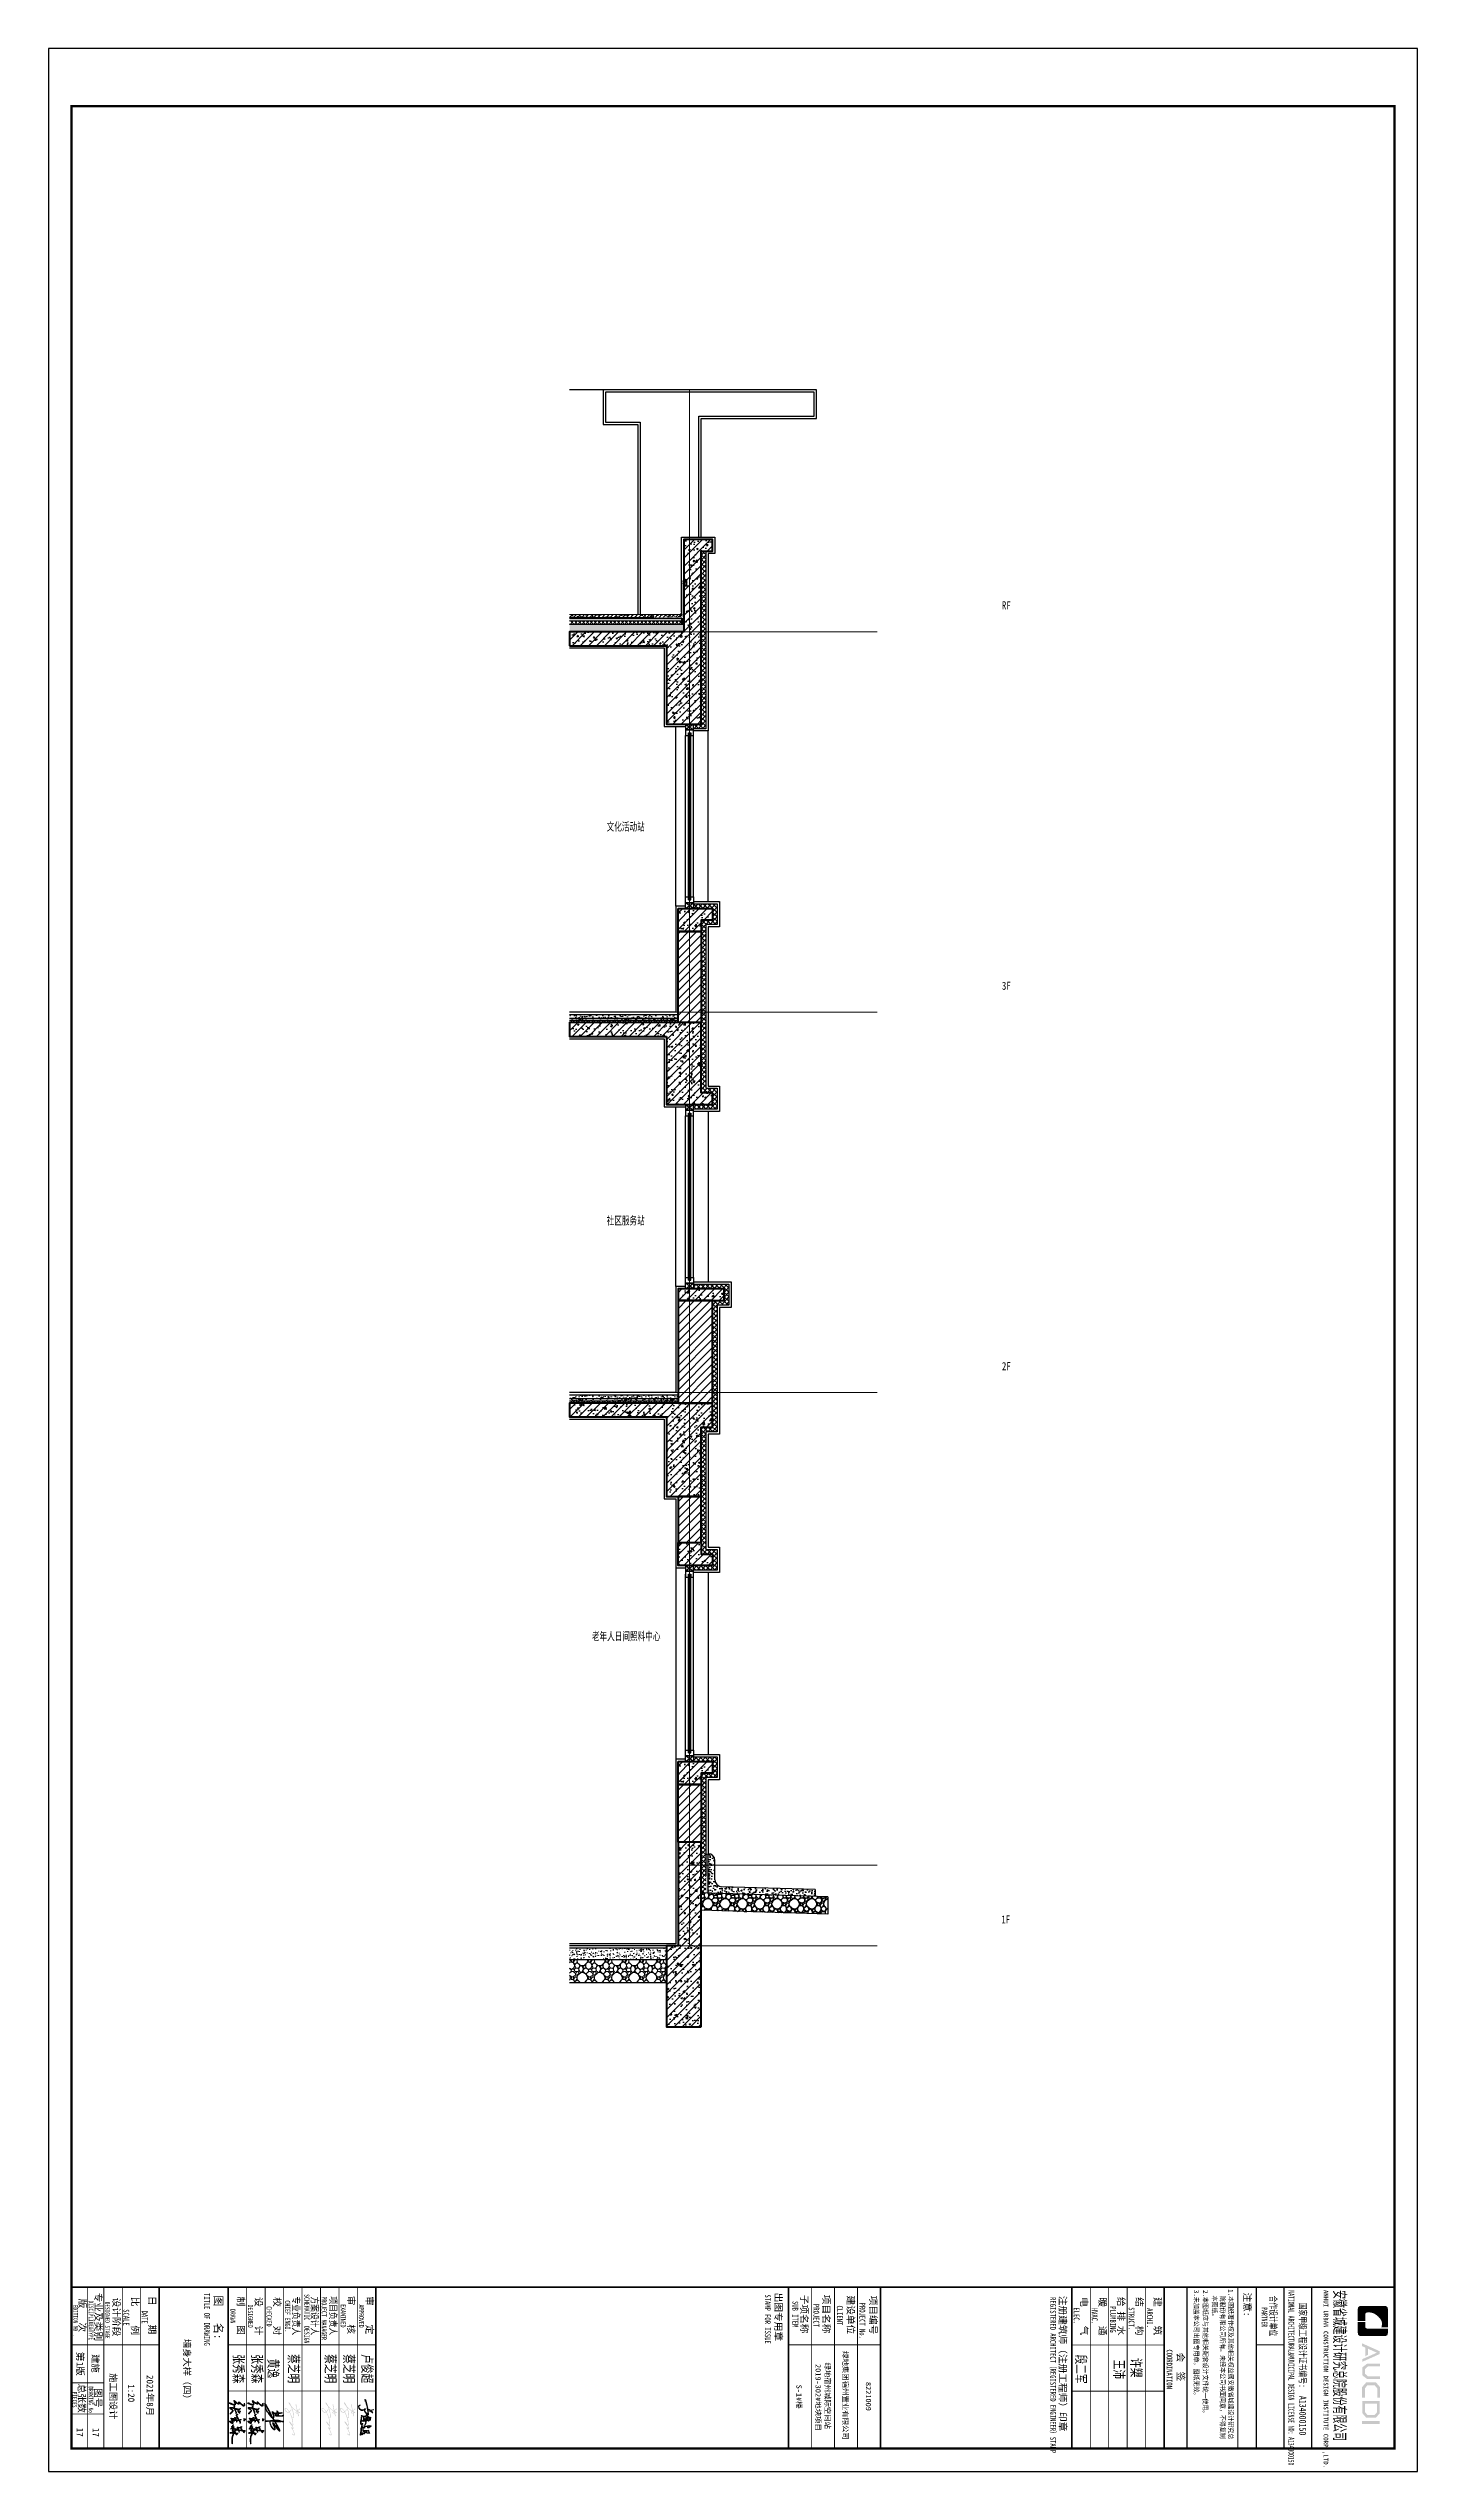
# Model space of a CAD drawing. Extents: x 1188826 to 1909461, y 608442 to 1651179.
# Drawn here: x 1329296 to 1341176, y 622132 to 643152 of the extents above; entities that cross this region are included whole.
import ezdxf
from ezdxf.enums import TextEntityAlignment as Align

# ---------------------------------------------------------------- set-up
doc = ezdxf.new("R2010")
doc.units = 0
doc.header["$LTSCALE"] = 1000
doc.header["$MEASUREMENT"] = 0
for name, pattern in [('ACAD_ISO10W100', [18.5, 12, -3, 0.5, -3]), ('DOTE', [2.42, 2, -0.2, 0.02, -0.2]), ('HIDDEN2', [0.1875, 0.125, -0.0625])]:
    doc.linetypes.add(name, pattern=pattern)
for name, color, linetype, lineweight in [('3-大样填充', 8, 'Continuous', 5), ('DOTE', 19, 'DOTE', 9), ('PUB_HATCH', 8, 'Continuous', 9), ('WALL', 9, 'Continuous', 40), ('图签', 147, 'Continuous', 18), ('签名', 7, 'Continuous', 18), ('粉刷', 37, 'Continuous', 9)]:
    doc.layers.add(name, color=color, linetype=linetype, lineweight=lineweight)
for name, color, linetype in [('A-HATH(填充)', 8, 'Continuous'), ('A-LM-HA(填充)', 8, 'Continuous'), ('A-LM-W(窗框)', 146, 'Continuous'), ('A-TEXT(房间)', 243, 'Continuous'), ('A-WA-I(保温层)', 40, 'Continuous'), ('A-WA-M(面层)', 43, 'Continuous'), ('PUB_TEXT', 4, 'Continuous'), ('图框', 140, 'Continuous'), ('图签文字', 147, 'Continuous'), ('立面-2', 45, 'Continuous'), ('辅助线', 251, 'Continuous'), ('防水层', 192, 'Continuous')]:
    doc.layers.add(name, color=color, linetype=linetype)
doc.styles.add('HT', font='simhei.ttf')
doc.styles.add('TXT', font='simplex.shx', dxfattribs={"width": 0.8, "bigfont": 'hztxt.shx'})
doc.styles.add('宋体', font='', dxfattribs={"height": 50})
doc.styles.add('建筑图签-1', font='simhei.ttf', dxfattribs={"width": 0.7})
doc.styles.add('建筑图签-2', font='TXT.shx', dxfattribs={"width": 0.5, "bigfont": 'HZTXT.shx'})
doc.styles.add('黑体', font='simhei.ttf')
doc.styles.get('宋体').set_extended_font_data('SimSun')
pattern_1 = [(47.8624052, (35376.474, 1), (-20.97382044, 18.97631373), []), (137.8624052, (35376.474, 1), (-18.97631373, -20.97382044), [])]
pattern_2 = [(45, (30508.1, 0), (-35.355339, 35.355339), []), (50, (30508.1, 0), (143.4520365, -12.550427), [15, -165]), (355, (30508.1, 0), (-27.750267, 150.438427), [12, -132]), (100.4514, (30520.06, -1.05), (115.701876, 137.887908), [12.748038, -140.228422]), (46.1842, (30508.1, 40), (213.44821, -33.103803), [22.5, -247.5]), (96.6356, (30525.89, 37.24), (186.93254, 194.823574), [19.122058, -210.3426]), (351.1842, (30508.1, 40), (186.93239, 194.82372), [18, -198]), (21, (30528.1, 30), (119.38141, -80.523778), [15, -165]), (326, (30528.1, 30), (48.663066, 145.030009), [12, -132]), (71.4514, (30538.05, 23.29), (168.044526, 64.5061), [12.748038, -140.228422]), (37.5, (30508.1, 0), (2.431971, 66.5787708), [0, -130.4, 0, -134, 0, -132.5]), (7.5, (30508.1, 0), (52.6139075, 78.8823424), [0, -76.4, 0, -127.4, 0, -50.5]), (327.5, (30463.5, 0), (106.7644872, -4.5109743), [0, -50, 0, -156, 0, -207]), (317.5, (30443.5, 0), (116.637234, 20.0209965), [0, -65, 0, -103.6, 0, -147])]

msp = doc.modelspace()

# ---------------------------------------------------------------- texts
at = {"layer": 'A-TEXT(房间)', "style": '黑体', "width": 0.8}
for s, p in [('RF', (1337569, 638286)), ('3F', (1337569, 634986)), ('2F', (1337569, 631686)), ('1F', (1337564, 626886))]:
    msp.add_text(s, height=70, dxfattribs=at).set_placement(p)
at = {"layer": 'PUB_TEXT', "color": 7, "style": 'TXT', "width": 0.7}
for s, p in [('文化活动站', (1334139, 636359, 0)), ('社区服务站', (1334139, 632942, 0)), ('老年人日间照料中心', (1334011, 629336, 0))]:
    msp.add_text(s, height=70, dxfattribs=at).set_placement(p)
at = {"layer": '图签', "color": 2, "style": '宋体'}
for s, p in [('墙身大样（四）', (1330468, 623281)), ('1:20', (1329986, 622889)), ('17', (1329679, 622510))]:
    msp.add_text(s, height=57.3, rotation=270, dxfattribs=at).set_placement(p)

# ---------------------------------------------------------------- blocks, each defined once
blk = doc.blocks.new('ljc')
at = {"linetype": 'Continuous'}
h = blk.add_hatch(color=0, dxfattribs=at)
h.paths.add_polyline_path([(2023, 1568), (2019, 1564), (2020, 1562), (2024, 1562), (2022, 1552), (1955, 1538), (1933, 1530), (1930, 1527), (1929, 1525), (1931, 1523), (1944, 1524), (1946, 1526), (1942, 1528), (1960, 1535), (1967, 1535), (1975, 1538), (1985, 1539), (1998, 1543), (2010, 1544), (2018, 1547), (2025, 1546), (2035, 1549), (2061, 1550), (2052, 1537), (2042, 1528), (2028, 1521), (2023, 1521), (2018, 1526), (2015, 1527), (2013, 1525), (2013, 1521), (2019, 1516), (2022, 1508), (2022, 1494), (2012, 1477), (2000, 1469), (1988, 1467), (1982, 1473), (1980, 1480), (1978, 1482), (1978, 1475), (1981, 1468), (1988, 1463), (1994, 1463), (2005, 1467), (2018, 1478), (2027, 1493), (2028, 1504), (2025, 1517), (2033, 1518), (2054, 1533), (2067, 1549), (2067, 1552), (2064, 1555), (2029, 1553), (2036, 1575), (2049, 1591), (2047, 1593), (2043, 1592), (2028, 1573), (2025, 1589), (2021, 1597), (2018, 1599), (2017, 1597), (2020, 1590)])
h.paths.add_polyline_path([(2081, 1522), (2081, 1528), (2075, 1541), (2093, 1562), (2097, 1572), (2094, 1577), (2087, 1576), (2089, 1572), (2092, 1572), (2091, 1567), (2080, 1551), (2066, 1537), (2065, 1535), (2067, 1533), (2073, 1535), (2077, 1523), (2077, 1513), (2072, 1496), (2072, 1492), (2074, 1490), (2078, 1494), (2083, 1510), (2099, 1510), (2119, 1507), (2119, 1500), (2116, 1496), (2108, 1493), (2087, 1496), (2084, 1492), (2087, 1489), (2103, 1488), (2122, 1483), (2140, 1484), (2148, 1482), (2152, 1486), (2152, 1491), (2148, 1488), (2125, 1488), (2114, 1490), (2124, 1499), (2126, 1509), (2121, 1512), (2119, 1511), (2108, 1514), (2124, 1523), (2132, 1532), (2130, 1535), (2121, 1536), (2115, 1533), (2109, 1533), (2123, 1555), (2121, 1559), (2114, 1557), (2116, 1564), (2115, 1569), (2111, 1573), (2105, 1572), (2093, 1554)])
h.paths.add_polyline_path([(2089, 1535), (2097, 1535), (2112, 1551), (2116, 1552), (2111, 1543), (2099, 1528), (2101, 1526), (2114, 1528), (2121, 1531), (2124, 1530), (2118, 1524), (2101, 1515), (2084, 1514), (2084, 1518)], flags=16)
h.paths.add_polyline_path([(2093, 1537), (2095, 1540), (2103, 1546), (2096, 1537)], flags=16)
h.paths.add_polyline_path([(2093, 1544), (2094, 1549), (2106, 1568), (2109, 1569), (2111, 1567), (2108, 1554), (2104, 1550)], flags=16)
h.paths.add_polyline_path([(2141, 1534), (2138, 1533), (2137, 1531), (2142, 1527), (2155, 1522), (2158, 1523), (2153, 1528)])
h.paths.add_polyline_path([(2175, 1522), (2173, 1524), (2172, 1546), (2183, 1545), (2185, 1547), (2183, 1557), (2178, 1566), (2177, 1561), (2180, 1556), (2181, 1550), (2175, 1550), (2170, 1554), (2169, 1574), (2171, 1574), (2175, 1569), (2176, 1571), (2170, 1579), (2167, 1579), (2165, 1577), (2164, 1562), (2166, 1553), (2163, 1553), (2162, 1551), (2167, 1547), (2169, 1537), (2169, 1524), (2166, 1521), (2165, 1517), (2168, 1513), (2170, 1513), (2173, 1517), (2180, 1517), (2178, 1502), (2175, 1500), (2167, 1499), (2175, 1496), (2180, 1497), (2183, 1500), (2184, 1511), (2187, 1521), (2185, 1523)])
h.paths.add_polyline_path([(2233, 1542), (2233, 1564), (2231, 1567), (2215, 1558), (2210, 1557), (2206, 1552), (2211, 1548), (2211, 1551), (2229, 1560), (2228, 1542), (2227, 1537), (2224, 1533), (2220, 1534), (2213, 1542), (2211, 1543), (2209, 1541), (2209, 1508), (2189, 1508), (2187, 1506), (2191, 1503), (2213, 1503), (2217, 1511), (2222, 1516), (2232, 1518), (2234, 1513), (2234, 1505), (2227, 1505), (2232, 1502), (2232, 1500), (2228, 1497), (2229, 1493), (2239, 1495), (2243, 1489), (2243, 1486), (2212, 1492), (2189, 1492), (2179, 1494), (2176, 1496), (2167, 1496), (2164, 1498), (2154, 1499), (2147, 1503), (2144, 1503), (2143, 1501), (2144, 1498), (2153, 1494), (2174, 1491), (2186, 1487), (2211, 1487), (2222, 1484), (2230, 1484), (2243, 1480), (2249, 1480), (2251, 1482), (2244, 1496), (2246, 1499), (2238, 1503), (2239, 1513), (2237, 1520), (2233, 1523), (2224, 1522), (2214, 1516), (2212, 1522), (2213, 1536), (2220, 1530), (2228, 1530), (2230, 1532)])
at = {"color": 0, "linetype": 'Continuous', "elevation": 16426272}
for points in [[(1930, 1527), (1929, 1525), (1931, 1523), (1944, 1524), (1946, 1526), (1942, 1528), (1960, 1535), (1967, 1535), (1975, 1538), (1985, 1539), (1998, 1543), (2010, 1544), (2018, 1547), (2025, 1546), (2035, 1549), (2061, 1550), (2052, 1537), (2042, 1528), (2028, 1521), (2023, 1521), (2018, 1526), (2015, 1527), (2013, 1525), (2013, 1521), (2019, 1516), (2022, 1508), (2022, 1494), (2012, 1477), (2000, 1469), (1988, 1467), (1982, 1473), (1980, 1480), (1978, 1482), (1978, 1475), (1981, 1468), (1988, 1463), (1994, 1463), (2005, 1467), (2018, 1478), (2027, 1493), (2028, 1504), (2025, 1517), (2033, 1518), (2054, 1533), (2067, 1549), (2067, 1552), (2064, 1555), (2029, 1553), (2036, 1575), (2049, 1591), (2047, 1593), (2043, 1592), (2028, 1573), (2025, 1589), (2021, 1597), (2018, 1599), (2017, 1597), (2020, 1590), (2023, 1568), (2019, 1564), (2020, 1562), (2024, 1562), (2022, 1552), (1955, 1538), (1933, 1530), (1930, 1527)], [(2016, 1561), (2015, 1560), (2017, 1560), (2016, 1561)], [(2017, 1562), (2016, 1561), (2019, 1561), (2017, 1562)], [(2066, 1537), (2065, 1535), (2067, 1533), (2073, 1535), (2077, 1523), (2077, 1513), (2072, 1496), (2072, 1492), (2074, 1490), (2078, 1494), (2083, 1510), (2099, 1510), (2119, 1507), (2119, 1500), (2116, 1496), (2108, 1493), (2087, 1496), (2084, 1492), (2087, 1489), (2103, 1488), (2122, 1483), (2140, 1484), (2148, 1482), (2152, 1486), (2152, 1491), (2148, 1488), (2125, 1488), (2114, 1490), (2124, 1499), (2126, 1509), (2121, 1512), (2119, 1511), (2108, 1514), (2124, 1523), (2132, 1532), (2130, 1535), (2121, 1536), (2115, 1533), (2109, 1533), (2123, 1555), (2121, 1559), (2114, 1557), (2116, 1564), (2115, 1569), (2111, 1573), (2105, 1572), (2093, 1554), (2081, 1522), (2081, 1528), (2075, 1541), (2093, 1562), (2097, 1572), (2094, 1577), (2087, 1576), (2089, 1572), (2092, 1572), (2091, 1567), (2080, 1551), (2066, 1537)], [(2084, 1514), (2084, 1518), (2089, 1535), (2097, 1535), (2112, 1551), (2116, 1552), (2111, 1543), (2099, 1528), (2101, 1526), (2114, 1528), (2121, 1531), (2124, 1530), (2118, 1524), (2101, 1515), (2084, 1514)], [(2093, 1544), (2094, 1549), (2106, 1568), (2109, 1569), (2111, 1567), (2108, 1554), (2104, 1550), (2093, 1544)], [(2093, 1537), (2095, 1540), (2103, 1546), (2096, 1537), (2093, 1537)], [(2138, 1533), (2137, 1531), (2142, 1527), (2155, 1522), (2158, 1523), (2153, 1528), (2141, 1534), (2138, 1533)], [(2144, 1503), (2143, 1501), (2144, 1498), (2153, 1494), (2174, 1491), (2186, 1487), (2211, 1487), (2222, 1484), (2230, 1484), (2243, 1480), (2249, 1480), (2251, 1482), (2244, 1496), (2246, 1499), (2238, 1503), (2239, 1513), (2237, 1520), (2233, 1523), (2224, 1522), (2214, 1516), (2212, 1522), (2213, 1536), (2220, 1530), (2228, 1530), (2230, 1532), (2233, 1542), (2233, 1564), (2231, 1567), (2215, 1558), (2210, 1557), (2206, 1552), (2211, 1548), (2211, 1551), (2229, 1560), (2228, 1542), (2227, 1537), (2224, 1533), (2220, 1534), (2213, 1542), (2211, 1543), (2209, 1541), (2209, 1508), (2189, 1508), (2187, 1506), (2191, 1503), (2213, 1503), (2217, 1511), (2222, 1516), (2232, 1518), (2234, 1513), (2234, 1505), (2227, 1505), (2232, 1502), (2232, 1500), (2228, 1497), (2229, 1493), (2239, 1495), (2243, 1489), (2243, 1486), (2212, 1492), (2189, 1492), (2179, 1494), (2176, 1496), (2167, 1496), (2164, 1498), (2154, 1499), (2147, 1503), (2144, 1503)], [(2163, 1553), (2162, 1551), (2167, 1547), (2169, 1537), (2169, 1524), (2166, 1521), (2165, 1517), (2168, 1513), (2170, 1513), (2173, 1517), (2180, 1517), (2178, 1502), (2175, 1500), (2167, 1499), (2175, 1496), (2180, 1497), (2183, 1500), (2184, 1511), (2187, 1521), (2185, 1523), (2175, 1522), (2173, 1524), (2172, 1546), (2183, 1545), (2185, 1547), (2183, 1557), (2178, 1566), (2177, 1561), (2180, 1556), (2181, 1550), (2175, 1550), (2170, 1554), (2169, 1574), (2171, 1574), (2175, 1569), (2176, 1571), (2170, 1579), (2167, 1579), (2165, 1577), (2164, 1562), (2166, 1553), (2163, 1553)], [(2177, 1569), (2176, 1570), (2175, 1567), (2177, 1565), (2177, 1569)]]:
    blk.add_lwpolyline(points, dxfattribs=at)
blk = doc.blocks.new('院标1')
h = blk.add_hatch(color=150)
h.dxf.hatch_style = 1
h.set_gradient(color1=(33, 113, 253), color2=(33, 113, 253), tint=1, name='INVCURVED')
edge = h.paths.add_edge_path()
edge.add_spline(control_points=[(116373, 648379), (116379, 648379), (116382, 648379), (116391, 648379), (116391, 648379), (116391, 648379), (116616, 648379), (116616, 648379), (116616, 648379), (116616, 648379), (116616, 648054), (116616, 648054), (116616, 648054), (116616, 648054), (116108, 648054), (116108, 648054), (116108, 648054), (116028, 648054), (115963, 648111), (115963, 648199), (115963, 648199), (115963, 648199), (115963, 649215), (115963, 649215), (115963, 649215), (115963, 649295), (116018, 649360), (116108, 649360), (116108, 649360), (116108, 649360), (116897, 649360), (116897, 649360), (116897, 649360), (116897, 649360), (116897, 649080), (116897, 649080), (116897, 649080), (116897, 649080), (116566, 649140), (116356, 648859), (116356, 648859), (116245, 648719), (116240, 648545), (116247, 648466), (116247, 648466), (116254, 648386), (116247, 648466), (116247, 648466), (116247, 648466), (116247, 648466), (116258, 648374), (116373, 648379)], knot_values=[0, 0, 0, 0, 0.0714286, 0.0714286, 0.0714286, 0.1071429, 0.1428571, 0.1428571, 0.1428571, 0.1785714, 0.2142857, 0.2142857, 0.2142857, 0.25, 0.2857143, 0.2857143, 0.2857143, 0.3214286, 0.3571429, 0.3571429, 0.3571429, 0.3928571, 0.4285714, 0.4285714, 0.4285714, 0.4642857, 0.5, 0.5, 0.5, 0.5357143, 0.5714286, 0.5714286, 0.5714286, 0.6071429, 0.6428571, 0.6428571, 0.6428571, 0.6785714, 0.7142857, 0.7142857, 0.7142857, 0.75, 0.7857143, 0.7857143, 0.7857143, 0.8214286, 0.8571429, 0.8571429, 0.8571429, 0.9285714, 1, 1, 1, 1], degree=3, periodic=0)
h = blk.add_hatch(color=150)
h.dxf.hatch_style = 1
h.set_gradient(color1=(33, 113, 253), color2=(33, 113, 253), tint=1, name='INVCURVED')
edge = h.paths.add_edge_path()
edge.add_spline(control_points=[(117268, 649215), (117268, 649215), (117268, 648199), (117268, 648199), (117268, 648199), (117268, 648114), (117212, 648054), (117123, 648054), (117123, 648054), (117123, 648054), (116663, 648054), (116663, 648054), (116663, 648054), (116663, 648054), (116663, 648379), (116663, 648379), (116663, 648379), (116663, 648379), (116865, 648379), (116865, 648379), (116865, 648379), (116907, 648379), (116941, 648413), (116941, 648455), (116941, 648455), (116941, 648455), (116941, 649360), (116941, 649360), (116941, 649360), (116941, 649360), (117123, 649360), (117123, 649360), (117123, 649360), (117204, 649360), (117268, 649306), (117268, 649215)], knot_values=[0, 0, 0, 0, 0.1, 0.1, 0.1, 0.15, 0.2, 0.2, 0.2, 0.25, 0.3, 0.3, 0.3, 0.35, 0.4, 0.4, 0.4, 0.45, 0.5, 0.5, 0.5, 0.55, 0.6, 0.6, 0.6, 0.65, 0.7, 0.7, 0.7, 0.75, 0.8, 0.8, 0.8, 0.9, 1, 1, 1, 1], degree=3, periodic=0)
blk = doc.blocks.new('tq123')
at = {"layer": '图框'}
h = blk.add_hatch(color=256, dxfattribs=at)
h.paths.add_polyline_path([(-1187, 56758), (-1061, 56758), (-1061, 55988), (-1187, 55988)])
h.paths.add_polyline_path([(-1939, 56642), (-1939, 56116), (-1579, 56116), (-1455, 56223), (-1455, 56541), (-1575, 56642)], flags=16)
h.paths.add_polyline_path([(-2057, 56760), (-2057, 55998), (-1535, 55998), (-1337, 56168), (-1337, 56596), (-1532, 56760)])
h.paths.add_polyline_path([(-2200, 56764), (-2200, 56648), (-2607, 56648), (-2740, 56537), (-2740, 56218), (-2607, 56115), (-2198, 56115), (-2198, 55993), (-2662, 55993), (-2864, 56168), (-2864, 56596), (-2666, 56764)])
h.paths.add_polyline_path([(-3683, 56762), (-3563, 56762), (-3563, 56251), (-3449, 56120), (-3238, 56120), (-3124, 56251), (-3124, 56762), (-3010, 56762), (-3010, 56214), (-3174, 55997), (-3512, 55997), (-3683, 56216)])
h.paths.add_polyline_path([(-4215, 56760), (-4098, 56760), (-3756, 55996), (-3872, 55996), (-4153, 56630), (-4328, 56242), (-4057, 56242), (-3996, 56127), (-4377, 56127), (-4436, 55994), (-4559, 55994)])
at = {"layer": '签名'}
h = blk.add_hatch(color=2, dxfattribs=at)
h.dxf.hatch_style = 1
h.paths.add_polyline_path([(-1585, 12219), (-1585, 12225), (-1579, 12231), (-1581, 12235), (-1573, 12241), (-1557, 12265), (-1547, 12229)], flags=16)
h.paths.add_polyline_path([(-1603, 12181), (-1603, 12187), (-1593, 12197), (-1583, 12197), (-1557, 12205), (-1543, 12205), (-1541, 12167), (-1545, 12153), (-1549, 12149), (-1561, 12147), (-1589, 12165)], flags=16)
h.paths.add_polyline_path([(-1735, 11679), (-1729, 11709), (-1721, 11717), (-1721, 11725), (-1713, 11729), (-1709, 11745), (-1703, 11747), (-1691, 11761), (-1683, 11765), (-1665, 11789), (-1655, 11791), (-1639, 11807), (-1627, 11813), (-1619, 11823), (-1603, 11827), (-1597, 11833), (-1593, 11833), (-1591, 11825), (-1585, 11819), (-1583, 11801), (-1579, 11793), (-1581, 11763), (-1611, 11719), (-1615, 11719), (-1639, 11695), (-1643, 11695), (-1671, 11675), (-1679, 11675), (-1687, 11669), (-1725, 11669)], flags=16)
h.paths.add_polyline_path([(-1755, 11689), (-1757, 11687), (-1751, 11667), (-1737, 11653), (-1717, 11647), (-1685, 11645), (-1681, 11649), (-1651, 11657), (-1637, 11665), (-1631, 11673), (-1621, 11677), (-1611, 11689), (-1607, 11687), (-1605, 11693), (-1583, 11713), (-1583, 11717), (-1575, 11725), (-1561, 11749), (-1555, 11779), (-1549, 11789), (-1557, 11799), (-1561, 11821), (-1565, 11825), (-1567, 11835), (-1573, 11841), (-1573, 11847), (-1567, 11847), (-1555, 11857), (-1539, 11863), (-1533, 11871), (-1525, 11871), (-1517, 11877), (-1495, 11883), (-1491, 11889), (-1485, 11889), (-1467, 11899), (-1459, 11899), (-1457, 11903), (-1447, 11905), (-1435, 11913), (-1427, 11913), (-1419, 11919), (-1383, 11929), (-1379, 11933), (-1359, 11937), (-1349, 11943), (-1341, 11943), (-1315, 11953), (-1305, 11953), (-1285, 11963), (-1275, 11961), (-1263, 11967), (-1239, 11971), (-1235, 11975), (-1229, 11973), (-1223, 11977), (-1195, 11979), (-1187, 11983), (-1051, 11995), (-1029, 11993), (-1019, 11989), (-1015, 11983), (-1019, 11975), (-1027, 11973), (-1035, 11965), (-1047, 11961), (-1109, 11919), (-1117, 11909), (-1129, 11903), (-1137, 11893), (-1141, 11893), (-1145, 11885), (-1153, 11885), (-1157, 11881), (-1153, 11877), (-1169, 11863), (-1167, 11851), (-1155, 11841), (-1147, 11847), (-1139, 11847), (-1129, 11855), (-1121, 11857), (-1093, 11879), (-1083, 11883), (-1079, 11889), (-1071, 11889), (-1057, 11901), (-1049, 11903), (-1001, 11947), (-991, 11965), (-983, 11973), (-977, 11971), (-971, 11977), (-953, 11981), (-951, 11985), (-943, 11985), (-935, 11991), (-907, 11999), (-875, 11999), (-879, 11987), (-887, 11977), (-903, 11969), (-915, 11951), (-911, 11935), (-903, 11931), (-893, 11931), (-887, 11939), (-881, 11939), (-839, 11969), (-825, 11973), (-807, 11991), (-791, 11995), (-785, 12003), (-781, 12001), (-729, 12025), (-721, 12025), (-695, 12037), (-655, 12047), (-651, 12051), (-629, 12051), (-609, 12057), (-595, 12053), (-595, 12043), (-605, 12031), (-605, 12025), (-613, 12017), (-617, 12007), (-629, 11999), (-643, 11977), (-639, 11965), (-631, 11957), (-623, 11959), (-601, 11985), (-595, 11999), (-581, 12015), (-581, 12019), (-573, 12027), (-563, 12045), (-563, 12061), (-575, 12075), (-593, 12079), (-641, 12077), (-657, 12069), (-667, 12071), (-705, 12055), (-727, 12051), (-735, 12043), (-763, 12035), (-789, 12019), (-799, 12017), (-813, 12005), (-819, 12005), (-825, 11999), (-849, 11989), (-843, 12001), (-851, 12021), (-863, 12021), (-869, 12025), (-889, 12025), (-935, 12015), (-949, 12007), (-989, 11993), (-995, 12005), (-1011, 12013), (-1019, 12011), (-1023, 12017), (-1047, 12019), (-1079, 12017), (-1085, 12013), (-1105, 12015), (-1119, 12013), (-1125, 12009), (-1161, 12009), (-1173, 12005), (-1177, 12007), (-1185, 12001), (-1205, 12003), (-1225, 11999), (-1231, 11995), (-1281, 11987), (-1285, 11981), (-1311, 11977), (-1343, 11965), (-1383, 11955), (-1389, 11949), (-1393, 11951), (-1417, 11939), (-1429, 11937), (-1467, 11919), (-1473, 11919), (-1487, 11909), (-1493, 11909), (-1501, 11903), (-1509, 11903), (-1531, 11889), (-1541, 11887), (-1551, 11877), (-1557, 11877), (-1561, 11871), (-1567, 11871), (-1587, 11859), (-1601, 11881), (-1625, 11905), (-1649, 11923), (-1659, 11927), (-1671, 11939), (-1703, 11939), (-1707, 11935), (-1693, 11919), (-1671, 11907), (-1665, 11907), (-1621, 11871), (-1607, 11853), (-1607, 11847), (-1623, 11839), (-1637, 11827), (-1645, 11825), (-1653, 11815), (-1663, 11811), (-1673, 11799), (-1683, 11795), (-1731, 11745), (-1747, 11715), (-1747, 11707), (-1753, 11701)])
h.paths.add_polyline_path([(-1997, 11841), (-1999, 11839), (-1999, 11829), (-1989, 11821), (-1967, 11823), (-1939, 11837), (-1935, 11843), (-1921, 11845), (-1911, 11855), (-1903, 11857), (-1895, 11867), (-1883, 11871), (-1879, 11879), (-1873, 11879), (-1833, 11913), (-1829, 11913), (-1823, 11921), (-1811, 11923), (-1793, 11935), (-1781, 11937), (-1761, 11947), (-1749, 11947), (-1743, 11953), (-1729, 11955), (-1723, 11961), (-1703, 11963), (-1689, 11971), (-1685, 11969), (-1681, 11973), (-1657, 11977), (-1611, 11993), (-1599, 11993), (-1517, 12011), (-1511, 12009), (-1481, 12015), (-1441, 12013), (-1435, 12017), (-1383, 12017), (-1351, 12011), (-1355, 12003), (-1365, 11995), (-1367, 11985), (-1361, 11977), (-1351, 11977), (-1333, 11995), (-1325, 12017), (-1331, 12029), (-1351, 12037), (-1373, 12039), (-1385, 12035), (-1393, 12039), (-1441, 12039), (-1461, 12035), (-1471, 12037), (-1481, 12033), (-1491, 12035), (-1499, 12031), (-1507, 12033), (-1541, 12029), (-1553, 12023), (-1561, 12025), (-1577, 12019), (-1603, 12017), (-1607, 12013), (-1609, 12015), (-1665, 11997), (-1683, 11995), (-1691, 11989), (-1709, 11987), (-1711, 11983), (-1777, 11961), (-1761, 11981), (-1703, 12039), (-1671, 12085), (-1659, 12097), (-1657, 12107), (-1649, 12111), (-1617, 12161), (-1601, 12145), (-1575, 12129), (-1565, 12119), (-1547, 12117), (-1535, 12127), (-1527, 12139), (-1529, 12143), (-1525, 12151), (-1521, 12183), (-1521, 12203), (-1525, 12207), (-1523, 12211), (-1511, 12215), (-1505, 12213), (-1499, 12217), (-1479, 12217), (-1473, 12221), (-1463, 12219), (-1453, 12225), (-1413, 12229), (-1399, 12239), (-1399, 12253), (-1407, 12261), (-1421, 12261), (-1455, 12249), (-1469, 12251), (-1489, 12241), (-1529, 12233), (-1541, 12269), (-1545, 12303), (-1557, 12309), (-1571, 12307), (-1575, 12303), (-1583, 12277), (-1591, 12265), (-1593, 12255), (-1613, 12213), (-1619, 12215), (-1623, 12211), (-1633, 12215), (-1699, 12301), (-1711, 12311), (-1719, 12311), (-1725, 12307), (-1723, 12289), (-1689, 12253), (-1655, 12203), (-1667, 12201), (-1671, 12197), (-1699, 12193), (-1703, 12189), (-1713, 12189), (-1757, 12177), (-1763, 12179), (-1765, 12175), (-1807, 12171), (-1823, 12165), (-1841, 12165), (-1853, 12159), (-1865, 12159), (-1871, 12163), (-1875, 12159), (-1913, 12159), (-1917, 12155), (-1917, 12137), (-1909, 12127), (-1875, 12129), (-1867, 12125), (-1861, 12133), (-1837, 12141), (-1831, 12139), (-1809, 12147), (-1789, 12147), (-1783, 12151), (-1775, 12151), (-1771, 12155), (-1765, 12153), (-1733, 12163), (-1725, 12161), (-1709, 12165), (-1705, 12171), (-1687, 12171), (-1677, 12177), (-1669, 12175), (-1663, 12181), (-1637, 12183), (-1633, 12181), (-1633, 12175), (-1643, 12163), (-1645, 12155), (-1653, 12149), (-1659, 12133), (-1677, 12111), (-1689, 12089), (-1697, 12083), (-1725, 12045), (-1801, 11967), (-1831, 11941), (-1883, 11917), (-1897, 11907), (-1911, 11903), (-1919, 11895), (-1941, 11885), (-1957, 11871), (-1965, 11871), (-1983, 11851)])
h = blk.add_hatch(color=2, dxfattribs=at)
h.dxf.hatch_style = 1
h.paths.add_polyline_path([(-1585, 11419), (-1585, 11425), (-1579, 11431), (-1581, 11435), (-1573, 11441), (-1557, 11465), (-1547, 11429)], flags=16)
h.paths.add_polyline_path([(-1603, 11381), (-1603, 11387), (-1593, 11397), (-1583, 11397), (-1557, 11405), (-1543, 11405), (-1541, 11367), (-1545, 11353), (-1549, 11349), (-1561, 11347), (-1589, 11365)], flags=16)
h.paths.add_polyline_path([(-1735, 10879), (-1729, 10909), (-1721, 10917), (-1721, 10925), (-1713, 10929), (-1709, 10945), (-1703, 10947), (-1691, 10961), (-1683, 10965), (-1665, 10989), (-1655, 10991), (-1639, 11007), (-1627, 11013), (-1619, 11023), (-1603, 11027), (-1597, 11033), (-1593, 11033), (-1591, 11025), (-1585, 11019), (-1583, 11001), (-1579, 10993), (-1581, 10963), (-1611, 10919), (-1615, 10919), (-1639, 10895), (-1643, 10895), (-1671, 10875), (-1679, 10875), (-1687, 10869), (-1725, 10869)], flags=16)
h.paths.add_polyline_path([(-1755, 10889), (-1757, 10887), (-1751, 10867), (-1737, 10853), (-1717, 10847), (-1685, 10845), (-1681, 10849), (-1651, 10857), (-1637, 10865), (-1631, 10873), (-1621, 10877), (-1611, 10889), (-1607, 10887), (-1605, 10893), (-1583, 10913), (-1583, 10917), (-1575, 10925), (-1561, 10949), (-1555, 10979), (-1549, 10989), (-1557, 10999), (-1561, 11021), (-1565, 11025), (-1567, 11035), (-1573, 11041), (-1573, 11047), (-1567, 11047), (-1555, 11057), (-1539, 11063), (-1533, 11071), (-1525, 11071), (-1517, 11077), (-1495, 11083), (-1491, 11089), (-1485, 11089), (-1467, 11099), (-1459, 11099), (-1457, 11103), (-1447, 11105), (-1435, 11113), (-1427, 11113), (-1419, 11119), (-1383, 11129), (-1379, 11133), (-1359, 11137), (-1349, 11143), (-1341, 11143), (-1315, 11153), (-1305, 11153), (-1285, 11163), (-1275, 11161), (-1263, 11167), (-1239, 11171), (-1235, 11175), (-1229, 11173), (-1223, 11177), (-1195, 11179), (-1187, 11183), (-1051, 11195), (-1029, 11193), (-1019, 11189), (-1015, 11183), (-1019, 11175), (-1027, 11173), (-1035, 11165), (-1047, 11161), (-1109, 11119), (-1117, 11109), (-1129, 11103), (-1137, 11093), (-1141, 11093), (-1145, 11085), (-1153, 11085), (-1157, 11081), (-1153, 11077), (-1169, 11063), (-1167, 11051), (-1155, 11041), (-1147, 11047), (-1139, 11047), (-1129, 11055), (-1121, 11057), (-1093, 11079), (-1083, 11083), (-1079, 11089), (-1071, 11089), (-1057, 11101), (-1049, 11103), (-1001, 11147), (-991, 11165), (-983, 11173), (-977, 11171), (-971, 11177), (-953, 11181), (-951, 11185), (-943, 11185), (-935, 11191), (-907, 11199), (-875, 11199), (-879, 11187), (-887, 11177), (-903, 11169), (-915, 11151), (-911, 11135), (-903, 11131), (-893, 11131), (-887, 11139), (-881, 11139), (-839, 11169), (-825, 11173), (-807, 11191), (-791, 11195), (-785, 11203), (-781, 11201), (-729, 11225), (-721, 11225), (-695, 11237), (-655, 11247), (-651, 11251), (-629, 11251), (-609, 11257), (-595, 11253), (-595, 11243), (-605, 11231), (-605, 11225), (-613, 11217), (-617, 11207), (-629, 11199), (-643, 11177), (-639, 11165), (-631, 11157), (-623, 11159), (-601, 11185), (-595, 11199), (-581, 11215), (-581, 11219), (-573, 11227), (-563, 11245), (-563, 11261), (-575, 11275), (-593, 11279), (-641, 11277), (-657, 11269), (-667, 11271), (-705, 11255), (-727, 11251), (-735, 11243), (-763, 11235), (-789, 11219), (-799, 11217), (-813, 11205), (-819, 11205), (-825, 11199), (-849, 11189), (-843, 11201), (-851, 11221), (-863, 11221), (-869, 11225), (-889, 11225), (-935, 11215), (-949, 11207), (-989, 11193), (-995, 11205), (-1011, 11213), (-1019, 11211), (-1023, 11217), (-1047, 11219), (-1079, 11217), (-1085, 11213), (-1105, 11215), (-1119, 11213), (-1125, 11209), (-1161, 11209), (-1173, 11205), (-1177, 11207), (-1185, 11201), (-1205, 11203), (-1225, 11199), (-1231, 11195), (-1281, 11187), (-1285, 11181), (-1311, 11177), (-1343, 11165), (-1383, 11155), (-1389, 11149), (-1393, 11151), (-1417, 11139), (-1429, 11137), (-1467, 11119), (-1473, 11119), (-1487, 11109), (-1493, 11109), (-1501, 11103), (-1509, 11103), (-1531, 11089), (-1541, 11087), (-1551, 11077), (-1557, 11077), (-1561, 11071), (-1567, 11071), (-1587, 11059), (-1601, 11081), (-1625, 11105), (-1649, 11123), (-1659, 11127), (-1671, 11139), (-1703, 11139), (-1707, 11135), (-1693, 11119), (-1671, 11107), (-1665, 11107), (-1621, 11071), (-1607, 11053), (-1607, 11047), (-1623, 11039), (-1637, 11027), (-1645, 11025), (-1653, 11015), (-1663, 11011), (-1673, 10999), (-1683, 10995), (-1731, 10945), (-1747, 10915), (-1747, 10907), (-1753, 10901)])
h.paths.add_polyline_path([(-1997, 11041), (-1999, 11039), (-1999, 11029), (-1989, 11021), (-1967, 11023), (-1939, 11037), (-1935, 11043), (-1921, 11045), (-1911, 11055), (-1903, 11057), (-1895, 11067), (-1883, 11071), (-1879, 11079), (-1873, 11079), (-1833, 11113), (-1829, 11113), (-1823, 11121), (-1811, 11123), (-1793, 11135), (-1781, 11137), (-1761, 11147), (-1749, 11147), (-1743, 11153), (-1729, 11155), (-1723, 11161), (-1703, 11163), (-1689, 11171), (-1685, 11169), (-1681, 11173), (-1657, 11177), (-1611, 11193), (-1599, 11193), (-1517, 11211), (-1511, 11209), (-1481, 11215), (-1441, 11213), (-1435, 11217), (-1383, 11217), (-1351, 11211), (-1355, 11203), (-1365, 11195), (-1367, 11185), (-1361, 11177), (-1351, 11177), (-1333, 11195), (-1325, 11217), (-1331, 11229), (-1351, 11237), (-1373, 11239), (-1385, 11235), (-1393, 11239), (-1441, 11239), (-1461, 11235), (-1471, 11237), (-1481, 11233), (-1491, 11235), (-1499, 11231), (-1507, 11233), (-1541, 11229), (-1553, 11223), (-1561, 11225), (-1577, 11219), (-1603, 11217), (-1607, 11213), (-1609, 11215), (-1665, 11197), (-1683, 11195), (-1691, 11189), (-1709, 11187), (-1711, 11183), (-1777, 11161), (-1761, 11181), (-1703, 11239), (-1671, 11285), (-1659, 11297), (-1657, 11307), (-1649, 11311), (-1617, 11361), (-1601, 11345), (-1575, 11329), (-1565, 11319), (-1547, 11317), (-1535, 11327), (-1527, 11339), (-1529, 11343), (-1525, 11351), (-1521, 11383), (-1521, 11403), (-1525, 11407), (-1523, 11411), (-1511, 11415), (-1505, 11413), (-1499, 11417), (-1479, 11417), (-1473, 11421), (-1463, 11419), (-1453, 11425), (-1413, 11429), (-1399, 11439), (-1399, 11453), (-1407, 11461), (-1421, 11461), (-1455, 11449), (-1469, 11451), (-1489, 11441), (-1529, 11433), (-1541, 11469), (-1545, 11503), (-1557, 11509), (-1571, 11507), (-1575, 11503), (-1583, 11477), (-1591, 11465), (-1593, 11455), (-1613, 11413), (-1619, 11415), (-1623, 11411), (-1633, 11415), (-1699, 11501), (-1711, 11511), (-1719, 11511), (-1725, 11507), (-1723, 11489), (-1689, 11453), (-1655, 11403), (-1667, 11401), (-1671, 11397), (-1699, 11393), (-1703, 11389), (-1713, 11389), (-1757, 11377), (-1763, 11379), (-1765, 11375), (-1807, 11371), (-1823, 11365), (-1841, 11365), (-1853, 11359), (-1865, 11359), (-1871, 11363), (-1875, 11359), (-1913, 11359), (-1917, 11355), (-1917, 11337), (-1909, 11327), (-1875, 11329), (-1867, 11325), (-1861, 11333), (-1837, 11341), (-1831, 11339), (-1809, 11347), (-1789, 11347), (-1783, 11351), (-1775, 11351), (-1771, 11355), (-1765, 11353), (-1733, 11363), (-1725, 11361), (-1709, 11365), (-1705, 11371), (-1687, 11371), (-1677, 11377), (-1669, 11375), (-1663, 11381), (-1637, 11383), (-1633, 11381), (-1633, 11375), (-1643, 11363), (-1645, 11355), (-1653, 11349), (-1659, 11333), (-1677, 11311), (-1689, 11289), (-1697, 11283), (-1725, 11245), (-1801, 11167), (-1831, 11141), (-1883, 11117), (-1897, 11107), (-1911, 11103), (-1919, 11095), (-1941, 11085), (-1957, 11071), (-1965, 11071), (-1983, 11051)])
h = blk.add_hatch(color=2, dxfattribs=at)
h.dxf.hatch_style = 1
h.paths.add_polyline_path([(-1585, 9819), (-1585, 9825), (-1579, 9831), (-1581, 9835), (-1573, 9841), (-1557, 9865), (-1547, 9829)], flags=16)
h.paths.add_polyline_path([(-1603, 9781), (-1603, 9787), (-1593, 9797), (-1583, 9797), (-1557, 9805), (-1543, 9805), (-1541, 9767), (-1545, 9753), (-1549, 9749), (-1561, 9747), (-1589, 9765)], flags=16)
h.paths.add_polyline_path([(-1735, 9279), (-1729, 9309), (-1721, 9317), (-1721, 9325), (-1713, 9329), (-1709, 9345), (-1703, 9347), (-1691, 9361), (-1683, 9365), (-1665, 9389), (-1655, 9391), (-1639, 9407), (-1627, 9413), (-1619, 9423), (-1603, 9427), (-1597, 9433), (-1593, 9433), (-1591, 9425), (-1585, 9419), (-1583, 9401), (-1579, 9393), (-1581, 9363), (-1611, 9319), (-1615, 9319), (-1639, 9295), (-1643, 9295), (-1671, 9275), (-1679, 9275), (-1687, 9269), (-1725, 9269)], flags=16)
h.paths.add_polyline_path([(-1755, 9289), (-1757, 9287), (-1751, 9267), (-1737, 9253), (-1717, 9247), (-1685, 9245), (-1681, 9249), (-1651, 9257), (-1637, 9265), (-1631, 9273), (-1621, 9277), (-1611, 9289), (-1607, 9287), (-1605, 9293), (-1583, 9313), (-1583, 9317), (-1575, 9325), (-1561, 9349), (-1555, 9379), (-1549, 9389), (-1557, 9399), (-1561, 9421), (-1565, 9425), (-1567, 9435), (-1573, 9441), (-1573, 9447), (-1567, 9447), (-1555, 9457), (-1539, 9463), (-1533, 9471), (-1525, 9471), (-1517, 9477), (-1495, 9483), (-1491, 9489), (-1485, 9489), (-1467, 9499), (-1459, 9499), (-1457, 9503), (-1447, 9505), (-1435, 9513), (-1427, 9513), (-1419, 9519), (-1383, 9529), (-1379, 9533), (-1359, 9537), (-1349, 9543), (-1341, 9543), (-1315, 9553), (-1305, 9553), (-1285, 9563), (-1275, 9561), (-1263, 9567), (-1239, 9571), (-1235, 9575), (-1229, 9573), (-1223, 9577), (-1195, 9579), (-1187, 9583), (-1051, 9595), (-1029, 9593), (-1019, 9589), (-1015, 9583), (-1019, 9575), (-1027, 9573), (-1035, 9565), (-1047, 9561), (-1109, 9519), (-1117, 9509), (-1129, 9503), (-1137, 9493), (-1141, 9493), (-1145, 9485), (-1153, 9485), (-1157, 9481), (-1153, 9477), (-1169, 9463), (-1167, 9451), (-1155, 9441), (-1147, 9447), (-1139, 9447), (-1129, 9455), (-1121, 9457), (-1093, 9479), (-1083, 9483), (-1079, 9489), (-1071, 9489), (-1057, 9501), (-1049, 9503), (-1001, 9547), (-991, 9565), (-983, 9573), (-977, 9571), (-971, 9577), (-953, 9581), (-951, 9585), (-943, 9585), (-935, 9591), (-907, 9599), (-875, 9599), (-879, 9587), (-887, 9577), (-903, 9569), (-915, 9551), (-911, 9535), (-903, 9531), (-893, 9531), (-887, 9539), (-881, 9539), (-839, 9569), (-825, 9573), (-807, 9591), (-791, 9595), (-785, 9603), (-781, 9601), (-729, 9625), (-721, 9625), (-695, 9637), (-655, 9647), (-651, 9651), (-629, 9651), (-609, 9657), (-595, 9653), (-595, 9643), (-605, 9631), (-605, 9625), (-613, 9617), (-617, 9607), (-629, 9599), (-643, 9577), (-639, 9565), (-631, 9557), (-623, 9559), (-601, 9585), (-595, 9599), (-581, 9615), (-581, 9619), (-573, 9627), (-563, 9645), (-563, 9661), (-575, 9675), (-593, 9679), (-641, 9677), (-657, 9669), (-667, 9671), (-705, 9655), (-727, 9651), (-735, 9643), (-763, 9635), (-789, 9619), (-799, 9617), (-813, 9605), (-819, 9605), (-825, 9599), (-849, 9589), (-843, 9601), (-851, 9621), (-863, 9621), (-869, 9625), (-889, 9625), (-935, 9615), (-949, 9607), (-989, 9593), (-995, 9605), (-1011, 9613), (-1019, 9611), (-1023, 9617), (-1047, 9619), (-1079, 9617), (-1085, 9613), (-1105, 9615), (-1119, 9613), (-1125, 9609), (-1161, 9609), (-1173, 9605), (-1177, 9607), (-1185, 9601), (-1205, 9603), (-1225, 9599), (-1231, 9595), (-1281, 9587), (-1285, 9581), (-1311, 9577), (-1343, 9565), (-1383, 9555), (-1389, 9549), (-1393, 9551), (-1417, 9539), (-1429, 9537), (-1467, 9519), (-1473, 9519), (-1487, 9509), (-1493, 9509), (-1501, 9503), (-1509, 9503), (-1531, 9489), (-1541, 9487), (-1551, 9477), (-1557, 9477), (-1561, 9471), (-1567, 9471), (-1587, 9459), (-1601, 9481), (-1625, 9505), (-1649, 9523), (-1659, 9527), (-1671, 9539), (-1703, 9539), (-1707, 9535), (-1693, 9519), (-1671, 9507), (-1665, 9507), (-1621, 9471), (-1607, 9453), (-1607, 9447), (-1623, 9439), (-1637, 9427), (-1645, 9425), (-1653, 9415), (-1663, 9411), (-1673, 9399), (-1683, 9395), (-1731, 9345), (-1747, 9315), (-1747, 9307), (-1753, 9301)])
h.paths.add_polyline_path([(-1997, 9441), (-1999, 9439), (-1999, 9429), (-1989, 9421), (-1967, 9423), (-1939, 9437), (-1935, 9443), (-1921, 9445), (-1911, 9455), (-1903, 9457), (-1895, 9467), (-1883, 9471), (-1879, 9479), (-1873, 9479), (-1833, 9513), (-1829, 9513), (-1823, 9521), (-1811, 9523), (-1793, 9535), (-1781, 9537), (-1761, 9547), (-1749, 9547), (-1743, 9553), (-1729, 9555), (-1723, 9561), (-1703, 9563), (-1689, 9571), (-1685, 9569), (-1681, 9573), (-1657, 9577), (-1611, 9593), (-1599, 9593), (-1517, 9611), (-1511, 9609), (-1481, 9615), (-1441, 9613), (-1435, 9617), (-1383, 9617), (-1351, 9611), (-1355, 9603), (-1365, 9595), (-1367, 9585), (-1361, 9577), (-1351, 9577), (-1333, 9595), (-1325, 9617), (-1331, 9629), (-1351, 9637), (-1373, 9639), (-1385, 9635), (-1393, 9639), (-1441, 9639), (-1461, 9635), (-1471, 9637), (-1481, 9633), (-1491, 9635), (-1499, 9631), (-1507, 9633), (-1541, 9629), (-1553, 9623), (-1561, 9625), (-1577, 9619), (-1603, 9617), (-1607, 9613), (-1609, 9615), (-1665, 9597), (-1683, 9595), (-1691, 9589), (-1709, 9587), (-1711, 9583), (-1777, 9561), (-1761, 9581), (-1703, 9639), (-1671, 9685), (-1659, 9697), (-1657, 9707), (-1649, 9711), (-1617, 9761), (-1601, 9745), (-1575, 9729), (-1565, 9719), (-1547, 9717), (-1535, 9727), (-1527, 9739), (-1529, 9743), (-1525, 9751), (-1521, 9783), (-1521, 9803), (-1525, 9807), (-1523, 9811), (-1511, 9815), (-1505, 9813), (-1499, 9817), (-1479, 9817), (-1473, 9821), (-1463, 9819), (-1453, 9825), (-1413, 9829), (-1399, 9839), (-1399, 9853), (-1407, 9861), (-1421, 9861), (-1455, 9849), (-1469, 9851), (-1489, 9841), (-1529, 9833), (-1541, 9869), (-1545, 9903), (-1557, 9909), (-1571, 9907), (-1575, 9903), (-1583, 9877), (-1591, 9865), (-1593, 9855), (-1613, 9813), (-1619, 9815), (-1623, 9811), (-1633, 9815), (-1699, 9901), (-1711, 9911), (-1719, 9911), (-1725, 9907), (-1723, 9889), (-1689, 9853), (-1655, 9803), (-1667, 9801), (-1671, 9797), (-1699, 9793), (-1703, 9789), (-1713, 9789), (-1757, 9777), (-1763, 9779), (-1765, 9775), (-1807, 9771), (-1823, 9765), (-1841, 9765), (-1853, 9759), (-1865, 9759), (-1871, 9763), (-1875, 9759), (-1913, 9759), (-1917, 9755), (-1917, 9737), (-1909, 9727), (-1875, 9729), (-1867, 9725), (-1861, 9733), (-1837, 9741), (-1831, 9739), (-1809, 9747), (-1789, 9747), (-1783, 9751), (-1775, 9751), (-1771, 9755), (-1765, 9753), (-1733, 9763), (-1725, 9761), (-1709, 9765), (-1705, 9771), (-1687, 9771), (-1677, 9777), (-1669, 9775), (-1663, 9781), (-1637, 9783), (-1633, 9781), (-1633, 9775), (-1643, 9763), (-1645, 9755), (-1653, 9749), (-1659, 9733), (-1677, 9711), (-1689, 9689), (-1697, 9683), (-1725, 9645), (-1801, 9567), (-1831, 9541), (-1883, 9517), (-1897, 9507), (-1911, 9503), (-1919, 9495), (-1941, 9485), (-1957, 9471), (-1965, 9471), (-1983, 9451)])
h = blk.add_hatch(color=2, dxfattribs=at)
h.paths.add_polyline_path([(-1407, 8940), (-1405, 8946), (-1407, 8954), (-1404, 8966), (-1406, 8982), (-1404, 8992), (-1405, 9003), (-1402, 9015), (-1403, 9018), (-1401, 9030), (-1403, 9036), (-1401, 9042), (-1402, 9047), (-1401, 9055), (-1403, 9058), (-1403, 9068), (-1400, 9076), (-1400, 9088), (-1403, 9099), (-1401, 9123), (-1405, 9153), (-1407, 9156), (-1405, 9164), (-1409, 9172), (-1411, 9191), (-1414, 9195), (-1419, 9196), (-1420, 9198), (-1425, 9199), (-1430, 9195), (-1431, 9189), (-1435, 9187), (-1442, 9175), (-1440, 9172), (-1442, 9170), (-1438, 9168), (-1437, 9173), (-1433, 9173), (-1429, 9177), (-1423, 9157), (-1422, 9131), (-1419, 9126), (-1421, 9105), (-1419, 9102), (-1421, 9097), (-1418, 9076), (-1421, 9062), (-1419, 9053), (-1421, 9050), (-1420, 9031), (-1422, 9022), (-1422, 9007), (-1425, 8992), (-1423, 8989), (-1425, 8967), (-1428, 8971), (-1452, 8979), (-1473, 8979), (-1475, 8977), (-1498, 8975), (-1503, 8976), (-1506, 8974), (-1526, 8972), (-1525, 9006), (-1522, 9018), (-1523, 9058), (-1524, 9061), (-1523, 9066), (-1525, 9070), (-1523, 9073), (-1526, 9078), (-1525, 9083), (-1527, 9085), (-1528, 9098), (-1533, 9109), (-1534, 9121), (-1544, 9131), (-1550, 9131), (-1558, 9125), (-1558, 9122), (-1551, 9111), (-1549, 9092), (-1545, 9086), (-1545, 9080), (-1542, 9074), (-1544, 9069), (-1542, 9066), (-1543, 9050), (-1541, 9018), (-1543, 9006), (-1545, 8968), (-1548, 8964), (-1570, 8959), (-1609, 8940), (-1629, 8921), (-1630, 8916), (-1628, 8911), (-1615, 8907), (-1608, 8910), (-1606, 8916), (-1595, 8921), (-1593, 8924), (-1589, 8921), (-1582, 8923), (-1582, 8926), (-1575, 8929), (-1575, 8934), (-1566, 8940), (-1561, 8940), (-1563, 8938), (-1560, 8936), (-1557, 8938), (-1559, 8941), (-1548, 8945), (-1547, 8939), (-1549, 8935), (-1548, 8929), (-1550, 8892), (-1549, 8881), (-1551, 8875), (-1550, 8870), (-1552, 8861), (-1547, 8851), (-1538, 8849), (-1527, 8856), (-1529, 8860), (-1527, 8868), (-1523, 8872), (-1521, 8883), (-1517, 8886), (-1516, 8894), (-1512, 8902), (-1514, 8903), (-1524, 8902), (-1526, 8890), (-1533, 8881), (-1531, 8886), (-1530, 8907), (-1531, 8914), (-1533, 8916), (-1531, 8918), (-1529, 8930), (-1531, 8934), (-1528, 8945), (-1520, 8949), (-1519, 8952), (-1506, 8955), (-1504, 8954), (-1491, 8957), (-1485, 8956), (-1479, 8959), (-1467, 8957), (-1464, 8959), (-1444, 8956), (-1436, 8949), (-1436, 8940), (-1446, 8920), (-1453, 8912), (-1454, 8907), (-1474, 8879), (-1477, 8880), (-1483, 8886), (-1486, 8885), (-1481, 8871), (-1487, 8863), (-1487, 8859), (-1493, 8854), (-1496, 8848), (-1498, 8847), (-1505, 8837), (-1510, 8834), (-1514, 8827), (-1516, 8827), (-1520, 8819), (-1534, 8807), (-1541, 8796), (-1546, 8792), (-1566, 8767), (-1572, 8755), (-1576, 8753), (-1591, 8734), (-1596, 8711), (-1593, 8704), (-1586, 8701), (-1582, 8703), (-1581, 8705), (-1573, 8702), (-1551, 8709), (-1549, 8707), (-1544, 8712), (-1538, 8713), (-1528, 8721), (-1524, 8720), (-1513, 8728), (-1508, 8728), (-1505, 8731), (-1500, 8731), (-1488, 8737), (-1484, 8737), (-1473, 8743), (-1466, 8744), (-1461, 8747), (-1459, 8746), (-1455, 8750), (-1435, 8755), (-1432, 8754), (-1430, 8756), (-1422, 8758), (-1419, 8756), (-1412, 8761), (-1407, 8760), (-1399, 8763), (-1393, 8762), (-1382, 8765), (-1364, 8762), (-1347, 8755), (-1333, 8740), (-1333, 8738), (-1350, 8729), (-1355, 8724), (-1357, 8724), (-1410, 8694), (-1412, 8695), (-1484, 8655), (-1488, 8655), (-1491, 8652), (-1493, 8653), (-1498, 8648), (-1515, 8640), (-1531, 8630), (-1552, 8620), (-1555, 8620), (-1558, 8617), (-1563, 8616), (-1564, 8613), (-1566, 8615), (-1568, 8612), (-1590, 8602), (-1616, 8586), (-1618, 8588), (-1623, 8583), (-1625, 8583), (-1632, 8578), (-1637, 8578), (-1640, 8574), (-1686, 8550), (-1688, 8551), (-1699, 8542), (-1703, 8543), (-1713, 8534), (-1718, 8534), (-1732, 8525), (-1739, 8524), (-1748, 8516), (-1759, 8513), (-1768, 8505), (-1774, 8503), (-1778, 8499), (-1781, 8501), (-1784, 8499), (-1785, 8496), (-1797, 8491), (-1804, 8485), (-1809, 8485), (-1820, 8479), (-1836, 8473), (-1849, 8464), (-1855, 8462), (-1891, 8440), (-1901, 8431), (-1906, 8430), (-1908, 8426), (-1924, 8416), (-1927, 8416), (-1931, 8409), (-1934, 8410), (-1937, 8403), (-1952, 8393), (-1953, 8385), (-1949, 8380), (-1934, 8378), (-1931, 8380), (-1894, 8381), (-1871, 8387), (-1856, 8388), (-1841, 8393), (-1837, 8392), (-1806, 8400), (-1795, 8400), (-1786, 8404), (-1766, 8409), (-1745, 8418), (-1734, 8419), (-1718, 8426), (-1715, 8425), (-1712, 8428), (-1704, 8431), (-1700, 8431), (-1689, 8437), (-1660, 8448), (-1634, 8462), (-1590, 8492), (-1583, 8495), (-1498, 8555), (-1489, 8564), (-1484, 8566), (-1474, 8577), (-1452, 8592), (-1436, 8606), (-1420, 8616), (-1416, 8621), (-1404, 8631), (-1385, 8643), (-1383, 8647), (-1379, 8648), (-1361, 8662), (-1350, 8674), (-1351, 8675), (-1342, 8680), (-1314, 8720), (-1306, 8726), (-1303, 8726), (-1303, 8729), (-1307, 8730), (-1257, 8759), (-1255, 8758), (-1235, 8771), (-1228, 8775), (-1226, 8728), (-1222, 8709), (-1224, 8705), (-1215, 8658), (-1208, 8642), (-1202, 8632), (-1201, 8621), (-1202, 8613), (-1201, 8608), (-1202, 8588), (-1201, 8584), (-1200, 8553), (-1198, 8551), (-1200, 8524), (-1196, 8507), (-1197, 8506), (-1196, 8498), (-1203, 8496), (-1199, 8484), (-1201, 8478), (-1199, 8475), (-1200, 8470), (-1198, 8467), (-1197, 8451), (-1193, 8436), (-1190, 8433), (-1187, 8416), (-1178, 8409), (-1170, 8416), (-1166, 8429), (-1171, 8451), (-1170, 8458), (-1172, 8461), (-1172, 8474), (-1175, 8483), (-1175, 8494), (-1177, 8497), (-1176, 8503), (-1178, 8506), (-1176, 8512), (-1180, 8531), (-1177, 8543), (-1179, 8546), (-1182, 8600), (-1181, 8602), (-1179, 8599), (-1177, 8604), (-1182, 8606), (-1182, 8611), (-1180, 8608), (-1175, 8608), (-1171, 8605), (-1139, 8600), (-1111, 8601), (-1060, 8615), (-1035, 8626), (-1020, 8630), (-985, 8649), (-978, 8650), (-961, 8661), (-953, 8663), (-931, 8677), (-925, 8678), (-915, 8687), (-913, 8687), (-905, 8695), (-895, 8699), (-892, 8705), (-888, 8704), (-883, 8708), (-881, 8712), (-873, 8714), (-872, 8717), (-856, 8728), (-846, 8742), (-838, 8747), (-819, 8773), (-813, 8786), (-810, 8807), (-813, 8811), (-812, 8814), (-817, 8823), (-821, 8824), (-828, 8830), (-843, 8834), (-873, 8834), (-891, 8829), (-896, 8826), (-908, 8822), (-912, 8823), (-931, 8814), (-934, 8815), (-938, 8812), (-939, 8814), (-943, 8809), (-945, 8810), (-966, 8799), (-968, 8800), (-975, 8794), (-982, 8793), (-985, 8789), (-987, 8789), (-994, 8784), (-999, 8784), (-1017, 8773), (-1029, 8770), (-1037, 8764), (-1067, 8750), (-1071, 8747), (-1081, 8745), (-1087, 8741), (-1090, 8743), (-1080, 8755), (-1070, 8761), (-1064, 8768), (-1057, 8772), (-1057, 8774), (-988, 8827), (-971, 8837), (-968, 8842), (-937, 8862), (-936, 8864), (-928, 8869), (-926, 8873), (-918, 8878), (-910, 8884), (-910, 8886), (-893, 8895), (-893, 8897), (-883, 8904), (-881, 8907), (-871, 8912), (-855, 8926), (-850, 8928), (-843, 8935), (-838, 8937), (-836, 8941), (-831, 8942), (-830, 8946), (-825, 8947), (-817, 8956), (-794, 8975), (-772, 8997), (-768, 8999), (-765, 9005), (-756, 9011), (-748, 9028), (-754, 9037), (-765, 9041), (-770, 9040), (-778, 9034), (-784, 9034), (-788, 9031), (-793, 9032), (-805, 9026), (-816, 9025), (-833, 9015), (-844, 9012), (-860, 9002), (-863, 9002), (-881, 8991), (-883, 8992), (-890, 8987), (-893, 8988), (-900, 8982), (-912, 8978), (-930, 8966), (-946, 8962), (-949, 8958), (-953, 8957), (-962, 8950), (-965, 8951), (-971, 8946), (-1015, 8922), (-1044, 8901), (-1054, 8898), (-1060, 8892), (-1067, 8891), (-1069, 8888), (-1084, 8878), (-1087, 8878), (-1116, 8860), (-1121, 8859), (-1142, 8845), (-1152, 8842), (-1160, 8836), (-1162, 8837), (-1160, 8849), (-1161, 8857), (-1156, 8879), (-1155, 8908), (-1157, 8913), (-1155, 8917), (-1157, 8929), (-1153, 8941), (-1152, 8961), (-1153, 8971), (-1151, 8975), (-1153, 8978), (-1152, 9008), (-1154, 9011), (-1152, 9019), (-1154, 9028), (-1153, 9039), (-1156, 9048), (-1154, 9055), (-1157, 9062), (-1156, 9067), (-1159, 9070), (-1161, 9087), (-1166, 9090), (-1165, 9094), (-1167, 9099), (-1172, 9103), (-1181, 9104), (-1187, 9101), (-1194, 9089), (-1196, 9079), (-1201, 9073), (-1213, 9040), (-1214, 9027), (-1218, 9019), (-1225, 8974), (-1224, 8969), (-1226, 8944), (-1225, 8940), (-1227, 8935), (-1226, 8921), (-1228, 8891), (-1227, 8858), (-1229, 8852), (-1227, 8841), (-1228, 8837), (-1228, 8811), (-1230, 8795), (-1234, 8791), (-1244, 8788), (-1263, 8775), (-1278, 8769), (-1281, 8765), (-1292, 8759), (-1295, 8759), (-1298, 8756), (-1304, 8756), (-1308, 8753), (-1309, 8751), (-1311, 8751), (-1313, 8749), (-1317, 8750), (-1327, 8764), (-1345, 8777), (-1377, 8784), (-1391, 8784), (-1393, 8782), (-1404, 8783), (-1442, 8773), (-1444, 8771), (-1459, 8770), (-1488, 8757), (-1494, 8757), (-1504, 8750), (-1519, 8746), (-1524, 8741), (-1527, 8742), (-1533, 8738), (-1539, 8737), (-1555, 8727), (-1559, 8727), (-1568, 8723), (-1573, 8724), (-1575, 8722), (-1573, 8729), (-1563, 8741), (-1558, 8740), (-1560, 8743), (-1560, 8746), (-1555, 8750), (-1554, 8755), (-1547, 8762), (-1535, 8780), (-1530, 8783), (-1530, 8785), (-1522, 8791), (-1520, 8797), (-1515, 8798), (-1515, 8801), (-1508, 8808), (-1505, 8814), (-1494, 8822), (-1490, 8821), (-1489, 8828), (-1486, 8828), (-1482, 8831), (-1484, 8832), (-1484, 8836), (-1478, 8837), (-1476, 8843), (-1470, 8843), (-1462, 8850), (-1460, 8846), (-1451, 8840), (-1428, 8832), (-1422, 8831), (-1410, 8843), (-1404, 8877), (-1406, 8885), (-1405, 8904), (-1407, 8912), (-1403, 8928), (-1405, 8938)])
h.paths.add_polyline_path([(-1425, 8917), (-1424, 8907), (-1425, 8901), (-1422, 8891), (-1422, 8866), (-1426, 8856), (-1424, 8852), (-1428, 8846), (-1444, 8862), (-1457, 8868), (-1456, 8873), (-1447, 8885), (-1446, 8889), (-1439, 8897), (-1438, 8901), (-1434, 8905), (-1428, 8917)], flags=16)
h.paths.add_polyline_path([(-1210, 8967), (-1207, 8986), (-1208, 8991), (-1206, 9008), (-1202, 9013), (-1202, 9021), (-1198, 9027), (-1198, 9033), (-1195, 9035), (-1192, 9050), (-1181, 9075), (-1177, 9067), (-1172, 9031), (-1172, 8976), (-1174, 8965), (-1171, 8960), (-1175, 8949), (-1173, 8934), (-1175, 8923), (-1175, 8915), (-1177, 8911), (-1175, 8906), (-1179, 8890), (-1177, 8886), (-1180, 8848), (-1184, 8822), (-1190, 8817), (-1199, 8814), (-1213, 8805), (-1215, 8813), (-1214, 8844), (-1215, 8848), (-1214, 8856), (-1215, 8865), (-1213, 8878), (-1214, 8882), (-1213, 8909), (-1214, 8913)], flags=16)
h.paths.add_polyline_path([(-1351, 8707), (-1350, 8707), (-1352, 8701), (-1362, 8693), (-1377, 8674), (-1407, 8649), (-1430, 8632), (-1452, 8611), (-1471, 8599), (-1471, 8597), (-1491, 8584), (-1495, 8578), (-1518, 8562), (-1520, 8558), (-1524, 8557), (-1572, 8521), (-1639, 8477), (-1643, 8477), (-1673, 8459), (-1702, 8449), (-1714, 8443), (-1717, 8444), (-1743, 8433), (-1745, 8435), (-1748, 8432), (-1753, 8432), (-1757, 8429), (-1764, 8428), (-1769, 8425), (-1815, 8416), (-1837, 8410), (-1840, 8410), (-1850, 8407), (-1850, 8409), (-1856, 8405), (-1866, 8406), (-1874, 8404), (-1877, 8401), (-1881, 8402), (-1895, 8398), (-1910, 8399), (-1909, 8405), (-1884, 8420), (-1884, 8424), (-1879, 8423), (-1845, 8446), (-1842, 8446), (-1830, 8454), (-1825, 8454), (-1821, 8458), (-1813, 8459), (-1805, 8466), (-1796, 8466), (-1786, 8474), (-1776, 8477), (-1776, 8480), (-1768, 8483), (-1755, 8493), (-1743, 8497), (-1731, 8506), (-1718, 8510), (-1715, 8515), (-1704, 8517), (-1696, 8524), (-1691, 8524), (-1681, 8532), (-1639, 8552), (-1631, 8557), (-1621, 8560), (-1612, 8568), (-1601, 8572), (-1567, 8592), (-1564, 8591), (-1553, 8599), (-1547, 8600), (-1532, 8609), (-1499, 8626), (-1490, 8632), (-1489, 8631), (-1465, 8645), (-1463, 8644), (-1448, 8655), (-1402, 8679), (-1391, 8683), (-1385, 8688), (-1377, 8690)], flags=16)
h.paths.add_polyline_path([(-1214, 8781), (-1200, 8791), (-1189, 8796), (-1188, 8797), (-1189, 8778), (-1192, 8769), (-1191, 8764), (-1194, 8757), (-1195, 8731), (-1199, 8713), (-1197, 8708), (-1200, 8693), (-1200, 8686), (-1202, 8670), (-1205, 8677), (-1205, 8685), (-1207, 8691), (-1209, 8716), (-1212, 8721), (-1210, 8722), (-1213, 8730), (-1212, 8741), (-1214, 8751), (-1213, 8758), (-1215, 8771)], flags=16)
h.paths.add_polyline_path([(-1166, 8802), (-1161, 8804), (-1163, 8806), (-1160, 8812), (-1157, 8817), (-1125, 8836), (-1110, 8841), (-1107, 8845), (-1099, 8848), (-1086, 8857), (-1077, 8860), (-1069, 8867), (-1042, 8882), (-1017, 8899), (-994, 8912), (-985, 8919), (-961, 8930), (-943, 8942), (-936, 8945), (-932, 8944), (-922, 8952), (-906, 8959), (-897, 8965), (-888, 8967), (-866, 8981), (-847, 8988), (-839, 8994), (-792, 9012), (-787, 9012), (-794, 9002), (-802, 8996), (-806, 8988), (-813, 8984), (-831, 8964), (-837, 8962), (-856, 8944), (-875, 8931), (-876, 8928), (-896, 8916), (-947, 8876), (-949, 8873), (-978, 8855), (-1005, 8833), (-1006, 8831), (-1015, 8827), (-1033, 8813), (-1033, 8811), (-1048, 8802), (-1064, 8788), (-1073, 8782), (-1074, 8780), (-1078, 8778), (-1078, 8776), (-1099, 8757), (-1111, 8741), (-1113, 8733), (-1110, 8729), (-1108, 8728), (-1105, 8723), (-1092, 8721), (-1068, 8729), (-1064, 8733), (-1048, 8739), (-1028, 8751), (-1012, 8757), (-1009, 8761), (-1003, 8762), (-998, 8767), (-981, 8772), (-974, 8778), (-967, 8779), (-961, 8784), (-958, 8783), (-947, 8788), (-945, 8788), (-937, 8794), (-926, 8796), (-910, 8804), (-898, 8805), (-897, 8807), (-885, 8811), (-880, 8810), (-876, 8814), (-872, 8812), (-868, 8815), (-851, 8815), (-838, 8812), (-833, 8809), (-829, 8802), (-830, 8795), (-842, 8775), (-849, 8771), (-866, 8752), (-867, 8747), (-881, 8735), (-886, 8733), (-890, 8727), (-898, 8723), (-898, 8721), (-936, 8694), (-939, 8694), (-964, 8678), (-995, 8663), (-1020, 8649), (-1023, 8650), (-1070, 8629), (-1074, 8629), (-1093, 8622), (-1109, 8621), (-1119, 8617), (-1144, 8616), (-1172, 8622), (-1181, 8631), (-1180, 8638), (-1182, 8642), (-1181, 8655), (-1179, 8658), (-1182, 8667), (-1180, 8673), (-1182, 8681), (-1178, 8702), (-1179, 8712), (-1176, 8731), (-1177, 8736), (-1170, 8765), (-1171, 8769), (-1167, 8793), (-1168, 8798)], flags=16)
blk.add_hatch(color=2, dxfattribs=at).paths.add_polyline_path([(-1184, 9196), (-1189, 9193), (-1189, 9189), (-1196, 9187), (-1197, 9181), (-1195, 9180), (-1189, 9181), (-1180, 9169), (-1181, 9166), (-1167, 9149), (-1166, 9142), (-1163, 9139), (-1162, 9134), (-1157, 9133), (-1153, 9135), (-1150, 9146), (-1152, 9157), (-1162, 9181), (-1173, 9193)])
h = blk.add_hatch(color=2, dxfattribs=at)
h.dxf.hatch_style = 1
h.paths.add_polyline_path([(-1979, 7875), (-1968, 7876), (-1967, 7878), (-1958, 7881), (-1951, 7881), (-1946, 7885), (-1938, 7887), (-1927, 7886), (-1915, 7888), (-1908, 7881), (-1908, 7874), (-1905, 7869), (-1905, 7854), (-1909, 7843), (-1908, 7839), (-1912, 7830), (-1910, 7828), (-1915, 7822), (-1917, 7807), (-1921, 7802), (-1921, 7797), (-1919, 7794), (-1926, 7788), (-1931, 7773), (-1928, 7772), (-1928, 7768), (-1933, 7759), (-1932, 7756), (-1942, 7753), (-1946, 7754), (-1950, 7750), (-1950, 7737), (-1959, 7729), (-1958, 7727), (-1962, 7717), (-1958, 7708), (-1962, 7709), (-1967, 7706), (-1967, 7701), (-1969, 7698), (-1968, 7695), (-1971, 7692), (-1971, 7687), (-1975, 7681), (-1978, 7673), (-1977, 7667), (-1979, 7666), (-1975, 7662), (-1975, 7652), (-1972, 7649), (-1973, 7646), (-1957, 7631), (-1950, 7632), (-1943, 7643), (-1944, 7649), (-1934, 7676), (-1934, 7684), (-1931, 7687), (-1929, 7698), (-1925, 7707), (-1925, 7715), (-1920, 7720), (-1921, 7725), (-1916, 7736), (-1915, 7745), (-1912, 7747), (-1910, 7753), (-1910, 7761), (-1900, 7772), (-1903, 7774), (-1900, 7776), (-1898, 7791), (-1893, 7796), (-1890, 7818), (-1882, 7828), (-1881, 7839), (-1879, 7840), (-1881, 7845), (-1877, 7851), (-1877, 7862), (-1881, 7876), (-1880, 7878), (-1886, 7888), (-1886, 7892), (-1903, 7906), (-1910, 7905), (-1911, 7908), (-1942, 7909), (-1945, 7906), (-1960, 7905), (-1962, 7903), (-1968, 7901), (-1971, 7898), (-1978, 7899), (-1996, 7893), (-1997, 7891), (-1998, 7893), (-2001, 7893), (-2004, 7888), (-2013, 7889), (-2021, 7887), (-2021, 7889), (-2012, 7898), (-2009, 7903), (-2002, 7909), (-2002, 7911), (-1995, 7916), (-1995, 7918), (-1990, 7922), (-1990, 7927), (-1981, 7933), (-1983, 7937), (-1978, 7944), (-1975, 7944), (-1972, 7947), (-1972, 7950), (-1967, 7952), (-1961, 7963), (-1955, 7968), (-1956, 7970), (-1948, 7978), (-1948, 7980), (-1944, 7984), (-1944, 7987), (-1929, 8010), (-1929, 8015), (-1917, 8036), (-1920, 8038), (-1916, 8042), (-1914, 8050), (-1915, 8064), (-1922, 8076), (-1928, 8077), (-1935, 8074), (-1934, 8078), (-1937, 8080), (-1949, 8079), (-1952, 8082), (-1966, 8082), (-1977, 8085), (-1973, 8089), (-1973, 8094), (-1963, 8100), (-1963, 8105), (-1958, 8106), (-1954, 8111), (-1954, 8114), (-1939, 8128), (-1934, 8136), (-1927, 8139), (-1922, 8148), (-1917, 8151), (-1900, 8169), (-1900, 8171), (-1896, 8175), (-1886, 8188), (-1870, 8201), (-1870, 8206), (-1860, 8216), (-1858, 8222), (-1852, 8228), (-1852, 8232), (-1845, 8239), (-1841, 8251), (-1839, 8252), (-1831, 8268), (-1834, 8282), (-1840, 8290), (-1845, 8291), (-1850, 8297), (-1868, 8309), (-1876, 8312), (-1891, 8312), (-1893, 8313), (-1910, 8312), (-1911, 8309), (-1937, 8309), (-1940, 8307), (-1956, 8307), (-1961, 8303), (-1951, 8302), (-1946, 8297), (-1945, 8291), (-1943, 8291), (-1939, 8286), (-1938, 8287), (-1934, 8285), (-1929, 8289), (-1912, 8287), (-1905, 8290), (-1893, 8290), (-1891, 8292), (-1888, 8290), (-1879, 8292), (-1868, 8280), (-1869, 8260), (-1871, 8257), (-1874, 8247), (-1877, 8245), (-1881, 8237), (-1887, 8230), (-1886, 8229), (-1888, 8224), (-1894, 8220), (-1894, 8212), (-1903, 8206), (-1903, 8199), (-1909, 8195), (-1906, 8187), (-1912, 8186), (-1921, 8177), (-1920, 8176), (-1934, 8163), (-1940, 8154), (-1944, 8154), (-1946, 8152), (-1946, 8147), (-1951, 8145), (-1951, 8140), (-1958, 8136), (-1960, 8133), (-1968, 8131), (-1974, 8124), (-1972, 8122), (-1979, 8112), (-1987, 8106), (-1987, 8101), (-1997, 8093), (-1996, 8091), (-2006, 8082), (-2007, 8078), (-2018, 8073), (-2018, 8059), (-2014, 8054), (-2014, 8050), (-2004, 8043), (-1996, 8044), (-1990, 8049), (-1984, 8048), (-1980, 8051), (-1978, 8050), (-1972, 8054), (-1958, 8054), (-1951, 8060), (-1949, 8060), (-1950, 8059), (-1948, 8058), (-1948, 8042), (-1955, 8031), (-1952, 8022), (-1957, 8015), (-1956, 8012), (-1965, 8002), (-1965, 7999), (-1971, 7996), (-1969, 7992), (-1978, 7980), (-1981, 7979), (-1983, 7974), (-1995, 7962), (-1995, 7957), (-2002, 7951), (-2003, 7946), (-2009, 7941), (-2007, 7937), (-2017, 7934), (-2023, 7928), (-2021, 7927), (-2030, 7918), (-2029, 7915), (-2035, 7914), (-2035, 7910), (-2041, 7905), (-2040, 7901), (-2047, 7892), (-2056, 7887), (-2056, 7880), (-2060, 7876), (-2065, 7877), (-2075, 7864), (-2072, 7862), (-2075, 7849), (-2071, 7847), (-2071, 7843), (-2066, 7843), (-2062, 7839), (-2050, 7840), (-2026, 7852), (-2019, 7853)])
h = blk.add_hatch(color=2, dxfattribs=at)
h.dxf.hatch_style = 1
h.paths.add_polyline_path([(-1979, 7075), (-1968, 7076), (-1967, 7078), (-1958, 7081), (-1951, 7081), (-1946, 7085), (-1938, 7087), (-1927, 7086), (-1915, 7088), (-1908, 7081), (-1908, 7074), (-1905, 7069), (-1905, 7054), (-1909, 7043), (-1908, 7039), (-1912, 7030), (-1910, 7028), (-1915, 7022), (-1917, 7007), (-1921, 7002), (-1921, 6997), (-1919, 6994), (-1926, 6988), (-1931, 6973), (-1928, 6972), (-1928, 6968), (-1933, 6959), (-1932, 6956), (-1942, 6953), (-1946, 6954), (-1950, 6950), (-1950, 6937), (-1959, 6929), (-1958, 6927), (-1962, 6917), (-1958, 6908), (-1962, 6909), (-1967, 6906), (-1967, 6901), (-1969, 6898), (-1968, 6895), (-1971, 6892), (-1971, 6887), (-1975, 6881), (-1978, 6873), (-1977, 6867), (-1979, 6866), (-1975, 6862), (-1975, 6852), (-1972, 6849), (-1973, 6846), (-1957, 6831), (-1950, 6832), (-1943, 6843), (-1944, 6849), (-1934, 6876), (-1934, 6884), (-1931, 6887), (-1929, 6898), (-1925, 6907), (-1925, 6915), (-1920, 6920), (-1921, 6925), (-1916, 6936), (-1915, 6945), (-1912, 6947), (-1910, 6953), (-1910, 6961), (-1900, 6972), (-1903, 6974), (-1900, 6976), (-1898, 6991), (-1893, 6996), (-1890, 7018), (-1882, 7028), (-1881, 7039), (-1879, 7040), (-1881, 7045), (-1877, 7051), (-1877, 7062), (-1881, 7076), (-1880, 7078), (-1886, 7088), (-1886, 7092), (-1903, 7106), (-1910, 7105), (-1911, 7108), (-1942, 7109), (-1945, 7106), (-1960, 7105), (-1962, 7103), (-1968, 7101), (-1971, 7098), (-1978, 7099), (-1996, 7093), (-1997, 7091), (-1998, 7093), (-2001, 7093), (-2004, 7088), (-2013, 7089), (-2021, 7087), (-2021, 7089), (-2012, 7098), (-2009, 7103), (-2002, 7109), (-2002, 7111), (-1995, 7116), (-1995, 7118), (-1990, 7122), (-1990, 7127), (-1981, 7133), (-1983, 7137), (-1978, 7144), (-1975, 7144), (-1972, 7147), (-1972, 7150), (-1967, 7152), (-1961, 7163), (-1955, 7168), (-1956, 7170), (-1948, 7178), (-1948, 7180), (-1944, 7184), (-1944, 7187), (-1929, 7210), (-1929, 7215), (-1917, 7236), (-1920, 7238), (-1916, 7242), (-1914, 7250), (-1915, 7264), (-1922, 7276), (-1928, 7277), (-1935, 7274), (-1934, 7278), (-1937, 7280), (-1949, 7279), (-1952, 7282), (-1966, 7282), (-1977, 7285), (-1973, 7289), (-1973, 7294), (-1963, 7300), (-1963, 7305), (-1958, 7306), (-1954, 7311), (-1954, 7314), (-1939, 7328), (-1934, 7336), (-1927, 7339), (-1922, 7348), (-1917, 7351), (-1900, 7369), (-1900, 7371), (-1896, 7375), (-1886, 7388), (-1870, 7401), (-1870, 7406), (-1860, 7416), (-1858, 7422), (-1852, 7428), (-1852, 7432), (-1845, 7439), (-1841, 7451), (-1839, 7452), (-1831, 7468), (-1834, 7482), (-1840, 7490), (-1845, 7491), (-1850, 7497), (-1868, 7509), (-1876, 7512), (-1891, 7512), (-1893, 7513), (-1910, 7512), (-1911, 7509), (-1937, 7509), (-1940, 7507), (-1956, 7507), (-1961, 7503), (-1951, 7502), (-1946, 7497), (-1945, 7491), (-1943, 7491), (-1939, 7486), (-1938, 7487), (-1934, 7485), (-1929, 7489), (-1912, 7487), (-1905, 7490), (-1893, 7490), (-1891, 7492), (-1888, 7490), (-1879, 7492), (-1868, 7480), (-1869, 7460), (-1871, 7457), (-1874, 7447), (-1877, 7445), (-1881, 7437), (-1887, 7430), (-1886, 7429), (-1888, 7424), (-1894, 7420), (-1894, 7412), (-1903, 7406), (-1903, 7399), (-1909, 7395), (-1906, 7387), (-1912, 7386), (-1921, 7377), (-1920, 7376), (-1934, 7363), (-1940, 7354), (-1944, 7354), (-1946, 7352), (-1946, 7347), (-1951, 7345), (-1951, 7340), (-1958, 7336), (-1960, 7333), (-1968, 7331), (-1974, 7324), (-1972, 7322), (-1979, 7312), (-1987, 7306), (-1987, 7301), (-1997, 7293), (-1996, 7291), (-2006, 7282), (-2007, 7278), (-2018, 7273), (-2018, 7259), (-2014, 7254), (-2014, 7250), (-2004, 7243), (-1996, 7244), (-1990, 7249), (-1984, 7248), (-1980, 7251), (-1978, 7250), (-1972, 7254), (-1958, 7254), (-1951, 7260), (-1949, 7260), (-1950, 7259), (-1948, 7258), (-1948, 7242), (-1955, 7231), (-1952, 7222), (-1957, 7215), (-1956, 7212), (-1965, 7202), (-1965, 7199), (-1971, 7196), (-1969, 7192), (-1978, 7180), (-1981, 7179), (-1983, 7174), (-1995, 7162), (-1995, 7157), (-2002, 7151), (-2003, 7146), (-2009, 7141), (-2007, 7137), (-2017, 7134), (-2023, 7128), (-2021, 7127), (-2030, 7118), (-2029, 7115), (-2035, 7114), (-2035, 7110), (-2041, 7105), (-2040, 7101), (-2047, 7092), (-2056, 7087), (-2056, 7080), (-2060, 7076), (-2065, 7077), (-2075, 7064), (-2072, 7062), (-2075, 7049), (-2071, 7047), (-2071, 7043), (-2066, 7043), (-2062, 7039), (-2050, 7040), (-2026, 7052), (-2019, 7053)])
h = blk.add_hatch(color=2, dxfattribs=at)
h.dxf.hatch_style = 1
h.paths.add_polyline_path([(-1750, 7876), (-1755, 7874), (-1758, 7875), (-1761, 7870), (-1775, 7869), (-1789, 7864), (-1806, 7864), (-1807, 7866), (-1811, 7866), (-1815, 7871), (-1813, 7876), (-1823, 7882), (-1829, 7881), (-1835, 7876), (-1833, 7864), (-1829, 7860), (-1824, 7859), (-1824, 7852), (-1813, 7841), (-1806, 7840), (-1804, 7837), (-1792, 7840), (-1789, 7839), (-1788, 7841), (-1782, 7841), (-1775, 7846), (-1758, 7848), (-1764, 7830), (-1764, 7824), (-1766, 7822), (-1766, 7818), (-1764, 7816), (-1769, 7802), (-1767, 7794), (-1770, 7790), (-1767, 7787), (-1771, 7773), (-1769, 7765), (-1773, 7758), (-1773, 7747), (-1777, 7743), (-1777, 7735), (-1781, 7727), (-1778, 7720), (-1782, 7713), (-1779, 7707), (-1779, 7691), (-1770, 7674), (-1771, 7669), (-1769, 7669), (-1769, 7667), (-1763, 7661), (-1750, 7658), (-1742, 7664), (-1742, 7667), (-1729, 7679), (-1709, 7707), (-1710, 7709), (-1707, 7716), (-1700, 7724), (-1701, 7732), (-1696, 7738), (-1694, 7738), (-1686, 7744), (-1688, 7747), (-1685, 7749), (-1685, 7758), (-1680, 7762), (-1681, 7765), (-1677, 7771), (-1677, 7781), (-1685, 7783), (-1696, 7771), (-1698, 7764), (-1703, 7760), (-1703, 7755), (-1707, 7753), (-1706, 7750), (-1709, 7745), (-1713, 7744), (-1717, 7736), (-1737, 7714), (-1740, 7714), (-1743, 7710), (-1747, 7710), (-1748, 7708), (-1753, 7707), (-1755, 7709), (-1754, 7722), (-1749, 7730), (-1749, 7747), (-1744, 7762), (-1747, 7767), (-1741, 7797), (-1742, 7801), (-1738, 7803), (-1741, 7806), (-1741, 7810), (-1737, 7812), (-1737, 7824), (-1733, 7830), (-1730, 7849), (-1726, 7858), (-1719, 7864), (-1717, 7863), (-1714, 7865), (-1704, 7868), (-1690, 7877), (-1663, 7886), (-1662, 7888), (-1650, 7895), (-1644, 7895), (-1638, 7901), (-1633, 7901), (-1625, 7906), (-1622, 7905), (-1617, 7910), (-1611, 7910), (-1610, 7912), (-1598, 7916), (-1596, 7915), (-1585, 7923), (-1581, 7922), (-1574, 7926), (-1565, 7924), (-1557, 7926), (-1553, 7928), (-1550, 7927), (-1538, 7932), (-1530, 7931), (-1519, 7938), (-1521, 7949), (-1523, 7951), (-1525, 7947), (-1525, 7951), (-1527, 7954), (-1531, 7953), (-1534, 7956), (-1552, 7952), (-1557, 7953), (-1569, 7947), (-1574, 7949), (-1582, 7943), (-1603, 7940), (-1609, 7934), (-1623, 7932), (-1625, 7929), (-1632, 7929), (-1633, 7927), (-1648, 7921), (-1651, 7917), (-1656, 7918), (-1661, 7914), (-1666, 7914), (-1671, 7910), (-1680, 7908), (-1690, 7898), (-1692, 7900), (-1703, 7897), (-1709, 7891), (-1715, 7891), (-1713, 7894), (-1714, 7900), (-1709, 7910), (-1712, 7912), (-1708, 7916), (-1709, 7921), (-1707, 7922), (-1708, 7923), (-1706, 7927), (-1704, 7935), (-1702, 7937), (-1704, 7940), (-1698, 7949), (-1696, 7956), (-1697, 7956), (-1696, 7957), (-1695, 7962), (-1695, 7978), (-1692, 7979), (-1694, 7983), (-1690, 7986), (-1686, 7999), (-1690, 8009), (-1683, 8019), (-1685, 8021), (-1679, 8025), (-1679, 8032), (-1674, 8038), (-1675, 8043), (-1665, 8055), (-1666, 8058), (-1665, 8064), (-1662, 8066), (-1662, 8071), (-1667, 8074), (-1666, 8077), (-1673, 8082), (-1672, 8083), (-1678, 8089), (-1684, 8091), (-1686, 8096), (-1691, 8100), (-1695, 8099), (-1706, 8108), (-1707, 8112), (-1715, 8120), (-1719, 8118), (-1720, 8123), (-1726, 8122), (-1726, 8129), (-1729, 8129), (-1732, 8133), (-1735, 8131), (-1737, 8134), (-1740, 8135), (-1744, 8133), (-1744, 8130), (-1737, 8124), (-1738, 8122), (-1730, 8116), (-1725, 8106), (-1721, 8106), (-1715, 8099), (-1712, 8099), (-1706, 8089), (-1694, 8080), (-1695, 8078), (-1692, 8076), (-1692, 8062), (-1695, 8061), (-1695, 8058), (-1698, 8055), (-1709, 8026), (-1706, 8025), (-1713, 8018), (-1717, 7981), (-1719, 7980), (-1718, 7979), (-1721, 7970), (-1719, 7968), (-1719, 7966), (-1721, 7966), (-1724, 7952), (-1726, 7951), (-1731, 7941), (-1730, 7935), (-1733, 7927), (-1737, 7909), (-1736, 7908), (-1736, 7903), (-1741, 7899), (-1742, 7893)])
h = blk.add_hatch(color=2, dxfattribs=at)
h.dxf.hatch_style = 1
h.paths.add_polyline_path([(-1562, 7721), (-1556, 7712), (-1548, 7704), (-1545, 7704), (-1545, 7701), (-1542, 7701), (-1539, 7696), (-1536, 7696), (-1531, 7690), (-1524, 7685), (-1524, 7681), (-1516, 7680), (-1511, 7680), (-1501, 7683), (-1497, 7684), (-1495, 7687), (-1493, 7690), (-1494, 7693), (-1498, 7696), (-1499, 7698), (-1501, 7701), (-1506, 7707), (-1517, 7715), (-1525, 7726), (-1530, 7726), (-1539, 7733), (-1542, 7733), (-1546, 7738), (-1552, 7741), (-1552, 7743), (-1559, 7749), (-1558, 7750), (-1564, 7753), (-1573, 7765), (-1578, 7766), (-1581, 7770), (-1587, 7776), (-1590, 7781), (-1608, 7793), (-1613, 7800), (-1621, 7801), (-1640, 7814), (-1643, 7814), (-1648, 7805), (-1657, 7802), (-1658, 7800), (-1656, 7797), (-1645, 7797), (-1629, 7789), (-1613, 7770), (-1609, 7770), (-1603, 7762), (-1598, 7760), (-1588, 7747), (-1586, 7744), (-1582, 7741), (-1582, 7737), (-1575, 7733), (-1567, 7724)])
h = blk.add_hatch(color=2, dxfattribs=at)
h.dxf.hatch_style = 1
h.paths.add_polyline_path([(-1198, 8068), (-1195, 8068), (-1191, 8073), (-1178, 8078), (-1177, 8080), (-1164, 8087), (-1161, 8087), (-1157, 8091), (-1149, 8093), (-1123, 8106), (-1121, 8110), (-1116, 8110), (-1115, 8107), (-1096, 8110), (-1093, 8117), (-1096, 8123), (-1103, 8131), (-1131, 8136), (-1143, 8133), (-1144, 8130), (-1155, 8129), (-1157, 8126), (-1161, 8130), (-1166, 8130), (-1175, 8120), (-1174, 8117), (-1167, 8118), (-1164, 8110), (-1172, 8103), (-1179, 8102), (-1183, 8099), (-1192, 8095), (-1196, 8099), (-1196, 8102), (-1220, 8117), (-1225, 8117), (-1225, 8119), (-1232, 8126), (-1233, 8130), (-1238, 8133), (-1237, 8148), (-1242, 8154), (-1244, 8154), (-1246, 8155), (-1253, 8154), (-1256, 8147), (-1254, 8142), (-1254, 8123), (-1232, 8097), (-1225, 8095), (-1224, 8093), (-1226, 8084), (-1230, 8079), (-1229, 8077), (-1232, 8072), (-1232, 8068), (-1239, 8070), (-1244, 8065), (-1246, 8065), (-1250, 8064), (-1254, 8061), (-1257, 8059), (-1265, 8056), (-1276, 8050), (-1278, 8047), (-1290, 8043), (-1298, 8037), (-1299, 8036), (-1303, 8035), (-1306, 8033), (-1321, 8026), (-1329, 8019), (-1337, 8016), (-1340, 8014), (-1342, 8015), (-1345, 8010), (-1354, 8008), (-1358, 8004), (-1358, 7999), (-1363, 8002), (-1369, 8002), (-1371, 7999), (-1377, 7998), (-1389, 7990), (-1393, 7990), (-1402, 7981), (-1405, 7981), (-1408, 7984), (-1409, 7981), (-1412, 7983), (-1420, 7976), (-1429, 7974), (-1434, 7975), (-1437, 7973), (-1449, 7974), (-1452, 7979), (-1455, 7978), (-1456, 7984), (-1460, 7988), (-1461, 7990), (-1464, 7993), (-1466, 7992), (-1467, 7995), (-1469, 7998), (-1474, 8008), (-1481, 8006), (-1481, 7993), (-1479, 7991), (-1480, 7990), (-1477, 7987), (-1475, 7981), (-1472, 7979), (-1472, 7972), (-1470, 7968), (-1468, 7966), (-1466, 7957), (-1461, 7953), (-1462, 7951), (-1456, 7945), (-1449, 7945), (-1448, 7947), (-1445, 7947), (-1443, 7943), (-1435, 7943), (-1428, 7949), (-1426, 7949), (-1422, 7953), (-1420, 7949), (-1412, 7956), (-1408, 7955), (-1402, 7964), (-1400, 7962), (-1389, 7964), (-1379, 7974), (-1374, 7975), (-1373, 7978), (-1370, 7976), (-1364, 7985), (-1360, 7983), (-1356, 7985), (-1352, 7984), (-1346, 7990), (-1344, 7990), (-1342, 7996), (-1327, 7999), (-1324, 8006), (-1308, 8009), (-1300, 8016), (-1292, 8018), (-1287, 8024), (-1283, 8024), (-1282, 8026), (-1272, 8027), (-1270, 8032), (-1267, 8031), (-1259, 8038), (-1250, 8039), (-1244, 8048), (-1237, 8047), (-1235, 8022), (-1235, 8002), (-1232, 7998), (-1235, 7986), (-1233, 7976), (-1232, 7975), (-1227, 7979), (-1232, 7972), (-1230, 7968), (-1233, 7967), (-1235, 7949), (-1232, 7946), (-1235, 7944), (-1233, 7939), (-1236, 7932), (-1231, 7929), (-1233, 7927), (-1233, 7908), (-1236, 7901), (-1236, 7889), (-1238, 7885), (-1237, 7881), (-1238, 7877), (-1243, 7877), (-1246, 7885), (-1249, 7888), (-1247, 7893), (-1249, 7898), (-1248, 7910), (-1253, 7914), (-1253, 7918), (-1259, 7928), (-1258, 7940), (-1261, 7941), (-1262, 7939), (-1267, 7943), (-1272, 7934), (-1270, 7932), (-1270, 7928), (-1266, 7927), (-1270, 7922), (-1270, 7916), (-1266, 7914), (-1269, 7901), (-1266, 7885), (-1262, 7880), (-1264, 7868), (-1259, 7858), (-1272, 7849), (-1279, 7848), (-1277, 7852), (-1279, 7854), (-1279, 7862), (-1283, 7864), (-1289, 7863), (-1287, 7856), (-1290, 7857), (-1294, 7848), (-1294, 7843), (-1292, 7840), (-1294, 7837), (-1294, 7831), (-1289, 7828), (-1288, 7824), (-1285, 7826), (-1276, 7826), (-1273, 7829), (-1265, 7830), (-1265, 7833), (-1258, 7831), (-1254, 7834), (-1252, 7823), (-1243, 7816), (-1241, 7810), (-1233, 7807), (-1236, 7805), (-1236, 7803), (-1237, 7801), (-1237, 7801), (-1236, 7800), (-1237, 7801), (-1253, 7783), (-1253, 7781), (-1261, 7771), (-1261, 7767), (-1264, 7765), (-1264, 7751), (-1259, 7743), (-1255, 7744), (-1252, 7742), (-1233, 7745), (-1232, 7748), (-1225, 7751), (-1214, 7753), (-1209, 7758), (-1203, 7755), (-1197, 7762), (-1192, 7761), (-1190, 7765), (-1183, 7765), (-1175, 7770), (-1173, 7768), (-1164, 7772), (-1162, 7771), (-1156, 7774), (-1140, 7777), (-1140, 7777), (-1140, 7777), (-1139, 7777), (-1131, 7779), (-1125, 7778), (-1115, 7781), (-1108, 7779), (-1112, 7766), (-1115, 7765), (-1114, 7762), (-1117, 7758), (-1119, 7751), (-1127, 7741), (-1132, 7731), (-1132, 7727), (-1137, 7721), (-1140, 7720), (-1139, 7718), (-1150, 7703), (-1155, 7695), (-1155, 7691), (-1160, 7687), (-1166, 7689), (-1167, 7703), (-1169, 7708), (-1174, 7712), (-1173, 7715), (-1179, 7719), (-1181, 7716), (-1180, 7712), (-1185, 7708), (-1183, 7703), (-1183, 7685), (-1180, 7680), (-1180, 7668), (-1166, 7649), (-1161, 7649), (-1157, 7651), (-1155, 7657), (-1150, 7660), (-1148, 7667), (-1144, 7669), (-1140, 7676), (-1135, 7679), (-1135, 7681), (-1126, 7693), (-1127, 7695), (-1116, 7707), (-1114, 7712), (-1115, 7718), (-1104, 7730), (-1102, 7737), (-1093, 7748), (-1094, 7751), (-1087, 7759), (-1088, 7765), (-1086, 7770), (-1086, 7777), (-1085, 7779), (-1086, 7781), (-1086, 7783), (-1087, 7789), (-1088, 7794), (-1093, 7800), (-1111, 7806), (-1114, 7806), (-1117, 7805), (-1119, 7805), (-1128, 7805), (-1134, 7802), (-1146, 7802), (-1151, 7799), (-1158, 7799), (-1166, 7795), (-1167, 7795), (-1168, 7795), (-1172, 7793), (-1174, 7793), (-1207, 7783), (-1221, 7776), (-1226, 7776), (-1233, 7772), (-1236, 7773), (-1232, 7777), (-1229, 7777), (-1229, 7781), (-1225, 7782), (-1217, 7793), (-1207, 7800), (-1204, 7808), (-1196, 7816), (-1195, 7822), (-1184, 7834), (-1184, 7840), (-1180, 7845), (-1179, 7852), (-1183, 7860), (-1186, 7864), (-1187, 7870), (-1192, 7871), (-1195, 7876), (-1210, 7877), (-1219, 7875), (-1219, 7880), (-1215, 7887), (-1218, 7897), (-1214, 7908), (-1217, 7912), (-1214, 7914), (-1215, 7922), (-1213, 7931), (-1217, 7949), (-1213, 7951), (-1212, 7953), (-1214, 7956), (-1212, 7961), (-1205, 7962), (-1199, 7962), (-1196, 7962), (-1186, 7962), (-1173, 7951), (-1157, 7951), (-1149, 7958), (-1146, 7964), (-1150, 7970), (-1157, 7976), (-1163, 7976), (-1166, 7979), (-1175, 7979), (-1178, 7981), (-1190, 7979), (-1200, 7983), (-1207, 7983), (-1213, 7985), (-1213, 8008), (-1215, 8013), (-1213, 8030), (-1217, 8038), (-1213, 8045), (-1214, 8051), (-1204, 8065), (-1201, 8065)])
h.paths.add_polyline_path([(-1206, 7851), (-1206, 7847), (-1215, 7833), (-1217, 7828), (-1221, 7823), (-1224, 7829), (-1224, 7833), (-1221, 7835), (-1221, 7847), (-1218, 7849), (-1213, 7848), (-1209, 7851)], flags=16)
h = blk.add_hatch(color=2, dxfattribs=at)
h.dxf.hatch_style = 1
h.paths.add_polyline_path([(-1306, 7743), (-1308, 7741), (-1308, 7718), (-1306, 7715), (-1306, 7712), (-1300, 7708), (-1292, 7709), (-1283, 7718), (-1283, 7741), (-1279, 7744), (-1289, 7770), (-1289, 7787), (-1285, 7790), (-1287, 7794), (-1284, 7797), (-1284, 7802), (-1288, 7803), (-1288, 7810), (-1290, 7813), (-1293, 7814), (-1299, 7811), (-1299, 7787), (-1301, 7784), (-1300, 7783), (-1305, 7771), (-1305, 7771), (-1306, 7768), (-1304, 7766), (-1302, 7760), (-1306, 7754)])
h = blk.add_hatch(color=2, dxfattribs=at)
h.dxf.hatch_style = 1
h.paths.add_polyline_path([(-868, 7862), (-875, 7862), (-877, 7859), (-876, 7858), (-878, 7856), (-882, 7856), (-887, 7848), (-895, 7847), (-897, 7842), (-916, 7835), (-920, 7829), (-928, 7826), (-931, 7828), (-933, 7836), (-929, 7840), (-930, 7845), (-928, 7847), (-928, 7851), (-930, 7852), (-927, 7858), (-928, 7859), (-931, 7859), (-942, 7846), (-942, 7837), (-945, 7835), (-945, 7820), (-947, 7816), (-962, 7813), (-966, 7811), (-969, 7807), (-974, 7810), (-995, 7808), (-1002, 7813), (-1000, 7816), (-1004, 7819), (-1017, 7822), (-1018, 7824), (-1018, 7817), (-1011, 7808), (-1011, 7793), (-1008, 7788), (-1009, 7785), (-1003, 7782), (-998, 7784), (-995, 7782), (-992, 7783), (-987, 7781), (-980, 7785), (-970, 7787), (-969, 7789), (-963, 7789), (-960, 7794), (-957, 7793), (-953, 7796), (-951, 7796), (-952, 7787), (-949, 7779), (-952, 7777), (-948, 7765), (-952, 7764), (-948, 7751), (-943, 7743), (-931, 7739), (-925, 7743), (-920, 7743), (-904, 7762), (-904, 7767), (-908, 7772), (-918, 7773), (-925, 7765), (-929, 7765), (-933, 7788), (-930, 7791), (-931, 7796), (-929, 7799), (-933, 7803), (-930, 7811), (-928, 7808), (-923, 7808), (-919, 7813), (-916, 7812), (-908, 7814), (-906, 7818), (-900, 7818), (-899, 7822), (-896, 7820), (-891, 7824), (-890, 7829), (-887, 7828), (-882, 7835), (-879, 7831), (-867, 7839), (-866, 7841), (-864, 7841), (-865, 7840), (-861, 7836), (-864, 7833), (-864, 7823), (-866, 7819), (-865, 7805), (-867, 7802), (-865, 7790), (-867, 7789), (-870, 7778), (-877, 7771), (-876, 7759), (-873, 7755), (-876, 7741), (-873, 7738), (-875, 7733), (-872, 7716), (-861, 7707), (-850, 7710), (-843, 7721), (-845, 7732), (-848, 7735), (-848, 7747), (-852, 7751), (-848, 7755), (-848, 7761), (-850, 7765), (-848, 7768), (-848, 7776), (-843, 7791), (-844, 7794), (-833, 7785), (-832, 7782), (-827, 7782), (-818, 7776), (-812, 7782), (-807, 7782), (-804, 7787), (-801, 7789), (-801, 7795), (-798, 7795), (-790, 7806), (-797, 7812), (-802, 7812), (-806, 7808), (-813, 7810), (-815, 7805), (-820, 7801), (-829, 7813), (-833, 7814), (-841, 7822), (-842, 7819), (-844, 7823), (-844, 7825), (-843, 7824), (-841, 7826), (-841, 7831), (-843, 7835), (-837, 7851), (-838, 7853), (-833, 7868), (-825, 7875), (-819, 7876), (-820, 7883), (-818, 7886), (-814, 7881), (-810, 7885), (-807, 7885), (-807, 7888), (-800, 7889), (-800, 7889), (-799, 7889), (-795, 7889), (-785, 7895), (-783, 7901), (-783, 7909), (-775, 7915), (-772, 7922), (-773, 7924), (-779, 7926), (-778, 7928), (-784, 7935), (-792, 7939), (-790, 7966), (-792, 7972), (-791, 7982), (-790, 7985), (-789, 7993), (-789, 7995), (-791, 8001), (-789, 8007), (-790, 8014), (-785, 8024), (-786, 8026), (-784, 8028), (-786, 8032), (-786, 8043), (-780, 8053), (-774, 8054), (-773, 8051), (-768, 8053), (-766, 8050), (-760, 8051), (-758, 8051), (-753, 8051), (-749, 8053), (-748, 8053), (-744, 8053), (-743, 8051), (-739, 8051), (-737, 8056), (-729, 8058), (-723, 8061), (-717, 8060), (-708, 8062), (-704, 8073), (-706, 8076), (-712, 8074), (-718, 8083), (-722, 8084), (-732, 8079), (-738, 8079), (-743, 8076), (-750, 8077), (-774, 8073), (-781, 8070), (-781, 8074), (-779, 8078), (-780, 8083), (-778, 8087), (-778, 8099), (-775, 8102), (-777, 8106), (-773, 8111), (-774, 8128), (-770, 8129), (-772, 8139), (-769, 8139), (-769, 8147), (-764, 8154), (-767, 8162), (-767, 8177), (-763, 8181), (-764, 8206), (-760, 8216), (-750, 8222), (-748, 8226), (-745, 8232), (-740, 8233), (-737, 8239), (-733, 8239), (-729, 8244), (-725, 8244), (-715, 8253), (-712, 8253), (-697, 8267), (-695, 8270), (-686, 8273), (-682, 8276), (-685, 8284), (-693, 8295), (-715, 8305), (-716, 8308), (-721, 8308), (-731, 8315), (-734, 8315), (-744, 8325), (-749, 8333), (-758, 8339), (-764, 8339), (-767, 8337), (-773, 8338), (-775, 8336), (-775, 8328), (-773, 8326), (-775, 8325), (-775, 8309), (-773, 8305), (-777, 8303), (-777, 8298), (-779, 8296), (-775, 8292), (-779, 8279), (-777, 8273), (-778, 8263), (-780, 8262), (-780, 8245), (-783, 8241), (-780, 8234), (-783, 8232), (-781, 8228), (-785, 8220), (-795, 8216), (-800, 8209), (-802, 8210), (-807, 8203), (-820, 8193), (-826, 8192), (-826, 8189), (-845, 8181), (-850, 8176), (-853, 8177), (-861, 8172), (-868, 8165), (-873, 8165), (-878, 8159), (-885, 8155), (-890, 8157), (-893, 8153), (-904, 8149), (-905, 8147), (-908, 8147), (-911, 8145), (-924, 8147), (-929, 8160), (-928, 8165), (-934, 8172), (-934, 8176), (-930, 8180), (-933, 8183), (-942, 8186), (-946, 8185), (-948, 8181), (-943, 8158), (-945, 8154), (-941, 8151), (-942, 8145), (-935, 8134), (-927, 8125), (-920, 8125), (-918, 8123), (-913, 8125), (-911, 8123), (-897, 8123), (-896, 8125), (-890, 8125), (-889, 8130), (-879, 8130), (-873, 8137), (-873, 8140), (-872, 8137), (-870, 8140), (-865, 8140), (-860, 8145), (-854, 8143), (-853, 8149), (-849, 8153), (-848, 8152), (-844, 8155), (-842, 8155), (-838, 8159), (-838, 8162), (-837, 8160), (-836, 8163), (-831, 8163), (-829, 8165), (-826, 8164), (-822, 8171), (-818, 8172), (-807, 8180), (-806, 8183), (-801, 8186), (-801, 8188), (-790, 8192), (-789, 8194), (-785, 8194), (-787, 8188), (-787, 8181), (-785, 8180), (-787, 8175), (-786, 8155), (-790, 8142), (-789, 8140), (-791, 8137), (-790, 8129), (-792, 8126), (-792, 8113), (-796, 8107), (-795, 8100), (-800, 8087), (-800, 8067), (-806, 8060), (-815, 8059), (-819, 8055), (-826, 8055), (-831, 8049), (-839, 8047), (-843, 8042), (-850, 8044), (-853, 8039), (-859, 8036), (-864, 8036), (-867, 8032), (-878, 8028), (-884, 8024), (-896, 8025), (-900, 8027), (-896, 8028), (-899, 8043), (-897, 8049), (-895, 8051), (-895, 8065), (-891, 8067), (-893, 8070), (-885, 8074), (-882, 8074), (-881, 8079), (-888, 8080), (-893, 8090), (-890, 8095), (-895, 8099), (-901, 8097), (-904, 8095), (-905, 8087), (-899, 8082), (-907, 8074), (-906, 8070), (-911, 8061), (-908, 8060), (-908, 8039), (-914, 8032), (-914, 8022), (-917, 8016), (-917, 7993), (-914, 7990), (-906, 7985), (-895, 7989), (-885, 7998), (-887, 8001), (-884, 7999), (-879, 8006), (-877, 8006), (-876, 8010), (-868, 8014), (-866, 8018), (-859, 8020), (-856, 8024), (-846, 8028), (-839, 8035), (-833, 8032), (-832, 8036), (-827, 8038), (-816, 8037), (-813, 8041), (-808, 8042), (-807, 8039), (-810, 8035), (-807, 8031), (-807, 8022), (-810, 8013), (-809, 8001), (-812, 7983), (-813, 7990), (-816, 7995), (-816, 8008), (-819, 8013), (-822, 8015), (-821, 8020), (-825, 8026), (-824, 8030), (-830, 8032), (-835, 8025), (-833, 8015), (-830, 8008), (-831, 7993), (-833, 7991), (-831, 7987), (-832, 7984), (-830, 7981), (-830, 7967), (-832, 7964), (-830, 7960), (-826, 7960), (-827, 7949), (-825, 7947), (-825, 7943), (-822, 7939), (-830, 7937), (-834, 7947), (-835, 7947), (-835, 7950), (-842, 7955), (-853, 7953), (-858, 7949), (-856, 7947), (-859, 7940), (-855, 7934), (-858, 7932), (-856, 7898), (-854, 7888), (-856, 7885), (-856, 7874), (-858, 7875)])
h.paths.add_polyline_path([(-838, 7892), (-838, 7895), (-831, 7908), (-830, 7915), (-827, 7915), (-826, 7916), (-816, 7909), (-825, 7901), (-825, 7899), (-826, 7900), (-829, 7895)], flags=16)
h.paths.add_polyline_path([(-761, 8250), (-757, 8255), (-760, 8261), (-757, 8273), (-758, 8276), (-755, 8280), (-757, 8285), (-753, 8292), (-754, 8298), (-750, 8304), (-744, 8304), (-739, 8295), (-728, 8291), (-720, 8284), (-720, 8274), (-737, 8262), (-737, 8260), (-740, 8260), (-756, 8244)], flags=16)
h = blk.add_hatch(color=2, dxfattribs=at)
h.dxf.hatch_style = 1
h.paths.add_polyline_path([(-868, 7062), (-875, 7062), (-877, 7059), (-876, 7058), (-878, 7056), (-882, 7056), (-887, 7048), (-895, 7047), (-897, 7042), (-916, 7035), (-920, 7029), (-928, 7026), (-931, 7028), (-933, 7036), (-929, 7040), (-930, 7045), (-928, 7047), (-928, 7051), (-930, 7052), (-927, 7058), (-928, 7059), (-931, 7059), (-942, 7046), (-942, 7037), (-945, 7035), (-945, 7020), (-947, 7016), (-962, 7013), (-966, 7011), (-969, 7007), (-974, 7010), (-995, 7008), (-1002, 7013), (-1000, 7016), (-1004, 7019), (-1017, 7022), (-1018, 7024), (-1018, 7017), (-1011, 7008), (-1011, 6993), (-1008, 6988), (-1009, 6985), (-1003, 6982), (-998, 6984), (-995, 6982), (-992, 6983), (-987, 6981), (-980, 6985), (-970, 6987), (-969, 6989), (-963, 6989), (-960, 6994), (-957, 6993), (-953, 6996), (-951, 6996), (-952, 6987), (-949, 6979), (-952, 6977), (-948, 6965), (-952, 6964), (-948, 6951), (-943, 6943), (-931, 6939), (-925, 6943), (-920, 6943), (-904, 6962), (-904, 6967), (-908, 6972), (-918, 6973), (-925, 6965), (-929, 6965), (-933, 6988), (-930, 6991), (-931, 6996), (-929, 6999), (-933, 7003), (-930, 7011), (-928, 7008), (-923, 7008), (-919, 7013), (-916, 7012), (-908, 7014), (-906, 7018), (-900, 7018), (-899, 7022), (-896, 7020), (-891, 7024), (-890, 7029), (-887, 7028), (-882, 7035), (-879, 7031), (-867, 7039), (-866, 7041), (-864, 7041), (-865, 7040), (-861, 7036), (-864, 7033), (-864, 7023), (-866, 7019), (-865, 7005), (-867, 7002), (-865, 6990), (-867, 6989), (-870, 6978), (-877, 6971), (-876, 6959), (-873, 6955), (-876, 6941), (-873, 6938), (-875, 6933), (-872, 6916), (-861, 6907), (-850, 6910), (-843, 6921), (-845, 6932), (-848, 6935), (-848, 6947), (-852, 6951), (-848, 6955), (-848, 6961), (-850, 6965), (-848, 6968), (-848, 6976), (-843, 6991), (-844, 6994), (-833, 6985), (-832, 6982), (-827, 6982), (-818, 6976), (-812, 6982), (-807, 6982), (-804, 6987), (-801, 6989), (-801, 6995), (-798, 6995), (-790, 7006), (-797, 7012), (-802, 7012), (-806, 7008), (-813, 7010), (-815, 7005), (-820, 7001), (-829, 7013), (-833, 7014), (-841, 7022), (-842, 7019), (-844, 7023), (-844, 7025), (-843, 7024), (-841, 7026), (-841, 7031), (-843, 7035), (-837, 7051), (-838, 7053), (-833, 7068), (-825, 7075), (-819, 7076), (-820, 7083), (-818, 7086), (-814, 7081), (-810, 7085), (-807, 7085), (-807, 7088), (-800, 7089), (-800, 7089), (-799, 7089), (-795, 7089), (-785, 7095), (-783, 7101), (-783, 7109), (-775, 7115), (-772, 7122), (-773, 7124), (-779, 7126), (-778, 7128), (-784, 7135), (-792, 7139), (-790, 7166), (-792, 7172), (-791, 7182), (-790, 7185), (-789, 7193), (-789, 7195), (-791, 7201), (-789, 7207), (-790, 7214), (-785, 7224), (-786, 7226), (-784, 7228), (-786, 7232), (-786, 7243), (-780, 7253), (-774, 7254), (-773, 7251), (-768, 7253), (-766, 7250), (-760, 7251), (-758, 7251), (-753, 7251), (-749, 7253), (-748, 7253), (-744, 7253), (-743, 7251), (-739, 7251), (-737, 7256), (-729, 7258), (-723, 7261), (-717, 7260), (-708, 7262), (-704, 7273), (-706, 7276), (-712, 7274), (-718, 7283), (-722, 7284), (-732, 7279), (-738, 7279), (-743, 7276), (-750, 7277), (-774, 7273), (-781, 7270), (-781, 7274), (-779, 7278), (-780, 7283), (-778, 7287), (-778, 7299), (-775, 7302), (-777, 7306), (-773, 7311), (-774, 7328), (-770, 7329), (-772, 7339), (-769, 7339), (-769, 7347), (-764, 7354), (-767, 7362), (-767, 7377), (-763, 7381), (-764, 7406), (-760, 7416), (-750, 7422), (-748, 7426), (-745, 7432), (-740, 7433), (-737, 7439), (-733, 7439), (-729, 7444), (-725, 7444), (-715, 7453), (-712, 7453), (-697, 7467), (-695, 7470), (-686, 7473), (-682, 7476), (-685, 7484), (-693, 7495), (-715, 7505), (-716, 7508), (-721, 7508), (-731, 7515), (-734, 7515), (-744, 7525), (-749, 7533), (-758, 7539), (-764, 7539), (-767, 7537), (-773, 7538), (-775, 7536), (-775, 7528), (-773, 7526), (-775, 7525), (-775, 7509), (-773, 7505), (-777, 7503), (-777, 7498), (-779, 7496), (-775, 7492), (-779, 7479), (-777, 7473), (-778, 7463), (-780, 7462), (-780, 7445), (-783, 7441), (-780, 7434), (-783, 7432), (-781, 7428), (-785, 7420), (-795, 7416), (-800, 7409), (-802, 7410), (-807, 7403), (-820, 7393), (-826, 7392), (-826, 7389), (-845, 7381), (-850, 7376), (-853, 7377), (-861, 7372), (-868, 7365), (-873, 7365), (-878, 7359), (-885, 7355), (-890, 7357), (-893, 7353), (-904, 7349), (-905, 7347), (-908, 7347), (-911, 7345), (-924, 7347), (-929, 7360), (-928, 7365), (-934, 7372), (-934, 7376), (-930, 7380), (-933, 7383), (-942, 7386), (-946, 7385), (-948, 7381), (-943, 7358), (-945, 7354), (-941, 7351), (-942, 7345), (-935, 7334), (-927, 7325), (-920, 7325), (-918, 7323), (-913, 7325), (-911, 7323), (-897, 7323), (-896, 7325), (-890, 7325), (-889, 7330), (-879, 7330), (-873, 7337), (-873, 7340), (-872, 7337), (-870, 7340), (-865, 7340), (-860, 7345), (-854, 7343), (-853, 7349), (-849, 7353), (-848, 7352), (-844, 7355), (-842, 7355), (-838, 7359), (-838, 7362), (-837, 7360), (-836, 7363), (-831, 7363), (-829, 7365), (-826, 7364), (-822, 7371), (-818, 7372), (-807, 7380), (-806, 7383), (-801, 7386), (-801, 7388), (-790, 7392), (-789, 7394), (-785, 7394), (-787, 7388), (-787, 7381), (-785, 7380), (-787, 7375), (-786, 7355), (-790, 7342), (-789, 7340), (-791, 7337), (-790, 7329), (-792, 7326), (-792, 7313), (-796, 7307), (-795, 7300), (-800, 7287), (-800, 7267), (-806, 7260), (-815, 7259), (-819, 7255), (-826, 7255), (-831, 7249), (-839, 7247), (-843, 7242), (-850, 7244), (-853, 7239), (-859, 7236), (-864, 7236), (-867, 7232), (-878, 7228), (-884, 7224), (-896, 7225), (-900, 7227), (-896, 7228), (-899, 7243), (-897, 7249), (-895, 7251), (-895, 7265), (-891, 7267), (-893, 7270), (-885, 7274), (-882, 7274), (-881, 7279), (-888, 7280), (-893, 7290), (-890, 7295), (-895, 7299), (-901, 7297), (-904, 7295), (-905, 7287), (-899, 7282), (-907, 7274), (-906, 7270), (-911, 7261), (-908, 7260), (-908, 7239), (-914, 7232), (-914, 7222), (-917, 7216), (-917, 7193), (-914, 7190), (-906, 7185), (-895, 7189), (-885, 7198), (-887, 7201), (-884, 7199), (-879, 7206), (-877, 7206), (-876, 7210), (-868, 7214), (-866, 7218), (-859, 7220), (-856, 7224), (-846, 7228), (-839, 7235), (-833, 7232), (-832, 7236), (-827, 7238), (-816, 7237), (-813, 7241), (-808, 7242), (-807, 7239), (-810, 7235), (-807, 7231), (-807, 7222), (-810, 7213), (-809, 7201), (-812, 7183), (-813, 7190), (-816, 7195), (-816, 7208), (-819, 7213), (-822, 7215), (-821, 7220), (-825, 7226), (-824, 7230), (-830, 7232), (-835, 7225), (-833, 7215), (-830, 7208), (-831, 7193), (-833, 7191), (-831, 7187), (-832, 7184), (-830, 7181), (-830, 7167), (-832, 7164), (-830, 7160), (-826, 7160), (-827, 7149), (-825, 7147), (-825, 7143), (-822, 7139), (-830, 7137), (-834, 7147), (-835, 7147), (-835, 7150), (-842, 7155), (-853, 7153), (-858, 7149), (-856, 7147), (-859, 7140), (-855, 7134), (-858, 7132), (-856, 7098), (-854, 7088), (-856, 7085), (-856, 7074), (-858, 7075)])
h.paths.add_polyline_path([(-838, 7092), (-838, 7095), (-831, 7108), (-830, 7115), (-827, 7115), (-826, 7116), (-816, 7109), (-825, 7101), (-825, 7099), (-826, 7100), (-829, 7095)], flags=16)
h.paths.add_polyline_path([(-761, 7450), (-757, 7455), (-760, 7461), (-757, 7473), (-758, 7476), (-755, 7480), (-757, 7485), (-753, 7492), (-754, 7498), (-750, 7504), (-744, 7504), (-739, 7495), (-728, 7491), (-720, 7484), (-720, 7474), (-737, 7462), (-737, 7460), (-740, 7460), (-756, 7444)], flags=16)
h = blk.add_hatch(color=2, dxfattribs=at)
h.dxf.hatch_style = 1
h.paths.add_polyline_path([(-670, 7853), (-673, 7849), (-681, 7848), (-689, 7851), (-692, 7854), (-691, 7863), (-699, 7875), (-695, 7888), (-685, 7891), (-676, 7901), (-673, 7900), (-668, 7904), (-665, 7904), (-665, 7889), (-666, 7882), (-669, 7880), (-668, 7860), (-670, 7858)], flags=16)
h.paths.add_polyline_path([(-674, 7831), (-673, 7825), (-676, 7807), (-676, 7787), (-680, 7787), (-679, 7789), (-682, 7799), (-681, 7802), (-686, 7810), (-686, 7830), (-683, 7831)], flags=16)
h.paths.add_polyline_path([(-639, 7945), (-640, 7963), (-637, 7966), (-639, 7972), (-636, 7974), (-635, 7975), (-631, 7974), (-630, 7970), (-619, 7970), (-611, 7963), (-625, 7952)], flags=16)
h.paths.add_polyline_path([(-637, 7961), (-637, 7963), (-636, 7962)], flags=0)
h.paths.add_polyline_path([(-180, 7774), (-180, 7780), (-203, 7788), (-212, 7785), (-216, 7787), (-221, 7784), (-236, 7785), (-238, 7783), (-248, 7784), (-250, 7782), (-270, 7781), (-271, 7783), (-275, 7783), (-277, 7781), (-299, 7781), (-340, 7777), (-359, 7778), (-376, 7776), (-385, 7776), (-387, 7778), (-410, 7776), (-429, 7778), (-435, 7782), (-466, 7782), (-467, 7784), (-490, 7789), (-502, 7795), (-512, 7794), (-514, 7796), (-520, 7796), (-544, 7806), (-562, 7810), (-570, 7816), (-578, 7818), (-584, 7823), (-588, 7823), (-594, 7828), (-602, 7830), (-604, 7833), (-629, 7845), (-640, 7846), (-648, 7849), (-647, 7852), (-651, 7856), (-650, 7865), (-646, 7868), (-646, 7898), (-643, 7900), (-645, 7905), (-642, 7906), (-641, 7916), (-629, 7926), (-617, 7931), (-611, 7939), (-602, 7940), (-600, 7945), (-593, 7945), (-585, 7956), (-589, 7967), (-593, 7968), (-598, 7978), (-600, 7978), (-631, 8001), (-631, 8004), (-640, 8013), (-653, 8012), (-658, 8004), (-657, 8001), (-659, 7987), (-659, 7968), (-662, 7960), (-663, 7931), (-666, 7927), (-674, 7924), (-679, 7920), (-686, 7917), (-693, 7911), (-699, 7910), (-699, 7914), (-703, 7917), (-702, 7921), (-706, 7926), (-711, 7924), (-714, 7920), (-709, 7908), (-710, 7903), (-717, 7898), (-722, 7898), (-732, 7891), (-734, 7891), (-735, 7888), (-741, 7888), (-746, 7881), (-747, 7882), (-754, 7876), (-751, 7872), (-758, 7872), (-766, 7860), (-772, 7862), (-775, 7857), (-775, 7853), (-773, 7851), (-763, 7849), (-762, 7852), (-760, 7852), (-763, 7830), (-766, 7829), (-764, 7826), (-768, 7820), (-768, 7810), (-773, 7801), (-772, 7795), (-774, 7783), (-772, 7779), (-774, 7777), (-763, 7768), (-755, 7767), (-750, 7772), (-750, 7777), (-754, 7784), (-752, 7797), (-750, 7799), (-752, 7802), (-750, 7807), (-751, 7812), (-747, 7816), (-750, 7820), (-747, 7826), (-744, 7829), (-745, 7836), (-741, 7842), (-741, 7847), (-744, 7851), (-739, 7856), (-735, 7866), (-727, 7868), (-722, 7875), (-714, 7877), (-708, 7876), (-708, 7869), (-704, 7862), (-705, 7859), (-702, 7856), (-705, 7851), (-705, 7847), (-703, 7845), (-710, 7845), (-711, 7843), (-709, 7839), (-711, 7842), (-714, 7842), (-715, 7839), (-711, 7836), (-710, 7831), (-705, 7833), (-702, 7818), (-702, 7801), (-698, 7797), (-698, 7782), (-700, 7777), (-698, 7773), (-698, 7762), (-695, 7758), (-697, 7754), (-691, 7731), (-692, 7721), (-691, 7702), (-679, 7678), (-664, 7674), (-657, 7689), (-660, 7693), (-657, 7696), (-656, 7695), (-652, 7699), (-659, 7721), (-659, 7747), (-657, 7748), (-660, 7750), (-658, 7754), (-659, 7758), (-657, 7759), (-660, 7761), (-658, 7777), (-662, 7781), (-657, 7784), (-654, 7788), (-656, 7790), (-653, 7791), (-656, 7796), (-653, 7799), (-653, 7811), (-651, 7812), (-652, 7825), (-639, 7823), (-634, 7824), (-631, 7822), (-625, 7820), (-611, 7810), (-600, 7806), (-584, 7794), (-579, 7794), (-559, 7782), (-552, 7782), (-541, 7776), (-531, 7776), (-514, 7771), (-512, 7768), (-503, 7768), (-504, 7767), (-500, 7765), (-495, 7766), (-483, 7762), (-475, 7762), (-469, 7759), (-466, 7760), (-463, 7758), (-444, 7758), (-437, 7756), (-435, 7754), (-433, 7756), (-415, 7754), (-411, 7753), (-408, 7753), (-398, 7753), (-397, 7756), (-391, 7753), (-381, 7755), (-379, 7753), (-374, 7753), (-373, 7750), (-366, 7751), (-364, 7754), (-343, 7754), (-331, 7756), (-310, 7754), (-308, 7756), (-301, 7753), (-298, 7755), (-293, 7753), (-291, 7756), (-282, 7760), (-278, 7758), (-272, 7760), (-267, 7759), (-258, 7761), (-252, 7759), (-241, 7759), (-237, 7761), (-223, 7761), (-218, 7764), (-219, 7765), (-215, 7762), (-207, 7762), (-206, 7765)])
h = blk.add_hatch(color=2, dxfattribs=at)
h.dxf.hatch_style = 1
h.paths.add_polyline_path([(-1750, 7076), (-1755, 7074), (-1758, 7075), (-1761, 7070), (-1775, 7069), (-1789, 7064), (-1806, 7064), (-1807, 7066), (-1811, 7066), (-1815, 7071), (-1813, 7076), (-1823, 7082), (-1829, 7081), (-1835, 7076), (-1833, 7064), (-1829, 7060), (-1824, 7059), (-1824, 7052), (-1813, 7041), (-1806, 7040), (-1804, 7037), (-1792, 7040), (-1789, 7039), (-1788, 7041), (-1782, 7041), (-1775, 7046), (-1758, 7048), (-1764, 7030), (-1764, 7024), (-1766, 7022), (-1766, 7018), (-1764, 7016), (-1769, 7002), (-1767, 6994), (-1770, 6990), (-1767, 6987), (-1771, 6973), (-1769, 6965), (-1773, 6958), (-1773, 6947), (-1777, 6943), (-1777, 6935), (-1781, 6927), (-1778, 6920), (-1782, 6913), (-1779, 6907), (-1779, 6891), (-1770, 6874), (-1771, 6869), (-1769, 6869), (-1769, 6867), (-1763, 6861), (-1750, 6858), (-1742, 6864), (-1742, 6867), (-1729, 6879), (-1709, 6907), (-1710, 6909), (-1707, 6916), (-1700, 6924), (-1701, 6932), (-1696, 6938), (-1694, 6938), (-1686, 6944), (-1688, 6947), (-1685, 6949), (-1685, 6958), (-1680, 6962), (-1681, 6965), (-1677, 6971), (-1677, 6981), (-1685, 6983), (-1696, 6971), (-1698, 6964), (-1703, 6960), (-1703, 6955), (-1707, 6953), (-1706, 6950), (-1709, 6945), (-1713, 6944), (-1717, 6936), (-1737, 6914), (-1740, 6914), (-1743, 6910), (-1747, 6910), (-1748, 6908), (-1753, 6907), (-1755, 6909), (-1754, 6922), (-1749, 6930), (-1749, 6947), (-1744, 6962), (-1747, 6967), (-1741, 6997), (-1742, 7001), (-1738, 7003), (-1741, 7006), (-1741, 7010), (-1737, 7012), (-1737, 7024), (-1733, 7030), (-1730, 7049), (-1726, 7058), (-1719, 7064), (-1717, 7063), (-1714, 7065), (-1704, 7068), (-1690, 7077), (-1663, 7086), (-1662, 7088), (-1650, 7095), (-1644, 7095), (-1638, 7101), (-1633, 7101), (-1625, 7106), (-1622, 7105), (-1617, 7110), (-1611, 7110), (-1610, 7112), (-1598, 7116), (-1596, 7115), (-1585, 7123), (-1581, 7122), (-1574, 7126), (-1565, 7124), (-1557, 7126), (-1553, 7128), (-1550, 7127), (-1538, 7132), (-1530, 7131), (-1519, 7138), (-1521, 7149), (-1523, 7151), (-1525, 7147), (-1525, 7151), (-1527, 7154), (-1531, 7153), (-1534, 7156), (-1552, 7152), (-1557, 7153), (-1569, 7147), (-1574, 7149), (-1582, 7143), (-1603, 7140), (-1609, 7134), (-1623, 7132), (-1625, 7129), (-1632, 7129), (-1633, 7127), (-1648, 7121), (-1651, 7117), (-1656, 7118), (-1661, 7114), (-1666, 7114), (-1671, 7110), (-1680, 7108), (-1690, 7098), (-1692, 7100), (-1703, 7097), (-1709, 7091), (-1715, 7091), (-1713, 7094), (-1714, 7100), (-1709, 7110), (-1712, 7112), (-1708, 7116), (-1709, 7121), (-1707, 7122), (-1708, 7123), (-1706, 7127), (-1704, 7135), (-1702, 7137), (-1704, 7140), (-1698, 7149), (-1696, 7156), (-1697, 7156), (-1696, 7157), (-1695, 7162), (-1695, 7178), (-1692, 7179), (-1694, 7183), (-1690, 7186), (-1686, 7199), (-1690, 7209), (-1683, 7219), (-1685, 7221), (-1679, 7225), (-1679, 7232), (-1674, 7238), (-1675, 7243), (-1665, 7255), (-1666, 7258), (-1665, 7264), (-1662, 7266), (-1662, 7271), (-1667, 7274), (-1666, 7277), (-1673, 7282), (-1672, 7283), (-1678, 7289), (-1684, 7291), (-1686, 7296), (-1691, 7300), (-1695, 7299), (-1706, 7308), (-1707, 7312), (-1715, 7320), (-1719, 7318), (-1720, 7323), (-1726, 7322), (-1726, 7329), (-1729, 7329), (-1732, 7333), (-1735, 7331), (-1737, 7334), (-1740, 7335), (-1744, 7333), (-1744, 7330), (-1737, 7324), (-1738, 7322), (-1730, 7316), (-1725, 7306), (-1721, 7306), (-1715, 7299), (-1712, 7299), (-1706, 7289), (-1694, 7280), (-1695, 7278), (-1692, 7276), (-1692, 7262), (-1695, 7261), (-1695, 7258), (-1698, 7255), (-1709, 7226), (-1706, 7225), (-1713, 7218), (-1717, 7181), (-1719, 7180), (-1718, 7179), (-1721, 7170), (-1719, 7168), (-1719, 7166), (-1721, 7166), (-1724, 7152), (-1726, 7151), (-1731, 7141), (-1730, 7135), (-1733, 7127), (-1737, 7109), (-1736, 7108), (-1736, 7103), (-1741, 7099), (-1742, 7093)])
h = blk.add_hatch(color=2, dxfattribs=at)
h.dxf.hatch_style = 1
h.paths.add_polyline_path([(-1562, 6921), (-1556, 6912), (-1548, 6904), (-1545, 6904), (-1545, 6901), (-1542, 6901), (-1539, 6896), (-1536, 6896), (-1531, 6890), (-1524, 6885), (-1524, 6881), (-1516, 6880), (-1511, 6880), (-1501, 6883), (-1497, 6884), (-1495, 6887), (-1493, 6890), (-1494, 6893), (-1498, 6896), (-1499, 6898), (-1501, 6901), (-1506, 6907), (-1517, 6915), (-1525, 6926), (-1530, 6926), (-1539, 6933), (-1542, 6933), (-1546, 6938), (-1552, 6941), (-1552, 6943), (-1559, 6949), (-1558, 6950), (-1564, 6953), (-1573, 6965), (-1578, 6966), (-1581, 6970), (-1587, 6976), (-1590, 6981), (-1608, 6993), (-1613, 7000), (-1621, 7001), (-1640, 7014), (-1643, 7014), (-1648, 7005), (-1657, 7002), (-1658, 7000), (-1656, 6997), (-1645, 6997), (-1629, 6989), (-1613, 6970), (-1609, 6970), (-1603, 6962), (-1598, 6960), (-1588, 6947), (-1586, 6944), (-1582, 6941), (-1582, 6937), (-1575, 6933), (-1567, 6924)])
h = blk.add_hatch(color=2, dxfattribs=at)
h.dxf.hatch_style = 1
h.paths.add_polyline_path([(-1198, 7268), (-1195, 7268), (-1191, 7273), (-1178, 7278), (-1177, 7280), (-1164, 7287), (-1161, 7287), (-1157, 7291), (-1149, 7293), (-1123, 7306), (-1121, 7310), (-1116, 7310), (-1115, 7307), (-1096, 7310), (-1093, 7317), (-1096, 7323), (-1103, 7331), (-1131, 7336), (-1143, 7333), (-1144, 7330), (-1155, 7329), (-1157, 7326), (-1161, 7330), (-1166, 7330), (-1175, 7320), (-1174, 7317), (-1167, 7318), (-1164, 7310), (-1172, 7303), (-1179, 7302), (-1183, 7299), (-1192, 7295), (-1196, 7299), (-1196, 7302), (-1220, 7317), (-1225, 7317), (-1225, 7319), (-1232, 7326), (-1233, 7330), (-1238, 7333), (-1237, 7348), (-1242, 7354), (-1244, 7354), (-1246, 7355), (-1253, 7354), (-1256, 7347), (-1254, 7342), (-1254, 7323), (-1232, 7297), (-1225, 7295), (-1224, 7293), (-1226, 7284), (-1230, 7279), (-1229, 7277), (-1232, 7272), (-1232, 7268), (-1239, 7270), (-1244, 7265), (-1246, 7265), (-1250, 7264), (-1254, 7261), (-1257, 7259), (-1265, 7256), (-1276, 7250), (-1278, 7247), (-1290, 7243), (-1298, 7237), (-1299, 7236), (-1303, 7235), (-1306, 7233), (-1321, 7226), (-1329, 7219), (-1337, 7216), (-1340, 7214), (-1342, 7215), (-1345, 7210), (-1354, 7208), (-1358, 7204), (-1358, 7199), (-1363, 7202), (-1369, 7202), (-1371, 7199), (-1377, 7198), (-1389, 7190), (-1393, 7190), (-1402, 7181), (-1405, 7181), (-1408, 7184), (-1409, 7181), (-1412, 7183), (-1420, 7176), (-1429, 7174), (-1434, 7175), (-1437, 7173), (-1449, 7174), (-1452, 7179), (-1455, 7178), (-1456, 7184), (-1460, 7188), (-1461, 7190), (-1464, 7193), (-1466, 7192), (-1467, 7195), (-1469, 7198), (-1474, 7208), (-1481, 7206), (-1481, 7193), (-1479, 7191), (-1480, 7190), (-1477, 7187), (-1475, 7181), (-1472, 7179), (-1472, 7172), (-1470, 7168), (-1468, 7166), (-1466, 7157), (-1461, 7153), (-1462, 7151), (-1456, 7145), (-1449, 7145), (-1448, 7147), (-1445, 7147), (-1443, 7143), (-1435, 7143), (-1428, 7149), (-1426, 7149), (-1422, 7153), (-1420, 7149), (-1412, 7156), (-1408, 7155), (-1402, 7164), (-1400, 7162), (-1389, 7164), (-1379, 7174), (-1374, 7175), (-1373, 7178), (-1370, 7176), (-1364, 7185), (-1360, 7183), (-1356, 7185), (-1352, 7184), (-1346, 7190), (-1344, 7190), (-1342, 7196), (-1327, 7199), (-1324, 7206), (-1308, 7209), (-1300, 7216), (-1292, 7218), (-1287, 7224), (-1283, 7224), (-1282, 7226), (-1272, 7227), (-1270, 7232), (-1267, 7231), (-1259, 7238), (-1250, 7239), (-1244, 7248), (-1237, 7247), (-1235, 7222), (-1235, 7202), (-1232, 7198), (-1235, 7186), (-1233, 7176), (-1232, 7175), (-1227, 7179), (-1232, 7172), (-1230, 7168), (-1233, 7167), (-1235, 7149), (-1232, 7146), (-1235, 7144), (-1233, 7139), (-1236, 7132), (-1231, 7129), (-1233, 7127), (-1233, 7108), (-1236, 7101), (-1236, 7089), (-1238, 7085), (-1237, 7081), (-1238, 7077), (-1243, 7077), (-1246, 7085), (-1249, 7088), (-1247, 7093), (-1249, 7098), (-1248, 7110), (-1253, 7114), (-1253, 7118), (-1259, 7128), (-1258, 7140), (-1261, 7141), (-1262, 7139), (-1267, 7143), (-1272, 7134), (-1270, 7132), (-1270, 7128), (-1266, 7127), (-1270, 7122), (-1270, 7116), (-1266, 7114), (-1269, 7101), (-1266, 7085), (-1262, 7080), (-1264, 7068), (-1259, 7058), (-1272, 7049), (-1279, 7048), (-1277, 7052), (-1279, 7054), (-1279, 7062), (-1283, 7064), (-1289, 7063), (-1287, 7056), (-1290, 7057), (-1294, 7048), (-1294, 7043), (-1292, 7040), (-1294, 7037), (-1294, 7031), (-1289, 7028), (-1288, 7024), (-1285, 7026), (-1276, 7026), (-1273, 7029), (-1265, 7030), (-1265, 7033), (-1258, 7031), (-1254, 7034), (-1252, 7023), (-1243, 7016), (-1241, 7010), (-1233, 7007), (-1236, 7005), (-1236, 7003), (-1237, 7001), (-1237, 7001), (-1236, 7000), (-1237, 7001), (-1253, 6983), (-1253, 6981), (-1261, 6971), (-1261, 6967), (-1264, 6965), (-1264, 6951), (-1259, 6943), (-1255, 6944), (-1252, 6942), (-1233, 6945), (-1232, 6948), (-1225, 6951), (-1214, 6953), (-1209, 6958), (-1203, 6955), (-1197, 6962), (-1192, 6961), (-1190, 6965), (-1183, 6965), (-1175, 6970), (-1173, 6968), (-1164, 6972), (-1162, 6971), (-1156, 6974), (-1140, 6977), (-1140, 6977), (-1140, 6977), (-1139, 6977), (-1131, 6979), (-1125, 6978), (-1115, 6981), (-1108, 6979), (-1112, 6966), (-1115, 6965), (-1114, 6962), (-1117, 6958), (-1119, 6951), (-1127, 6941), (-1132, 6931), (-1132, 6927), (-1137, 6921), (-1140, 6920), (-1139, 6918), (-1150, 6903), (-1155, 6895), (-1155, 6891), (-1160, 6887), (-1166, 6889), (-1167, 6903), (-1169, 6908), (-1174, 6912), (-1173, 6915), (-1179, 6919), (-1181, 6916), (-1180, 6912), (-1185, 6908), (-1183, 6903), (-1183, 6885), (-1180, 6880), (-1180, 6868), (-1166, 6849), (-1161, 6849), (-1157, 6851), (-1155, 6857), (-1150, 6860), (-1148, 6867), (-1144, 6869), (-1140, 6876), (-1135, 6879), (-1135, 6881), (-1126, 6893), (-1127, 6895), (-1116, 6907), (-1114, 6912), (-1115, 6918), (-1104, 6930), (-1102, 6937), (-1093, 6948), (-1094, 6951), (-1087, 6959), (-1088, 6965), (-1086, 6970), (-1086, 6977), (-1085, 6979), (-1086, 6981), (-1086, 6983), (-1087, 6989), (-1088, 6994), (-1093, 7000), (-1111, 7006), (-1114, 7006), (-1117, 7005), (-1119, 7005), (-1128, 7005), (-1134, 7002), (-1146, 7002), (-1151, 6999), (-1158, 6999), (-1166, 6995), (-1167, 6995), (-1168, 6995), (-1172, 6993), (-1174, 6993), (-1207, 6983), (-1221, 6976), (-1226, 6976), (-1233, 6972), (-1236, 6973), (-1232, 6977), (-1229, 6977), (-1229, 6981), (-1225, 6982), (-1217, 6993), (-1207, 7000), (-1204, 7008), (-1196, 7016), (-1195, 7022), (-1184, 7034), (-1184, 7040), (-1180, 7045), (-1179, 7052), (-1183, 7060), (-1186, 7064), (-1187, 7070), (-1192, 7071), (-1195, 7076), (-1210, 7077), (-1219, 7075), (-1219, 7080), (-1215, 7087), (-1218, 7097), (-1214, 7108), (-1217, 7112), (-1214, 7114), (-1215, 7122), (-1213, 7131), (-1217, 7149), (-1213, 7151), (-1212, 7153), (-1214, 7156), (-1212, 7161), (-1205, 7162), (-1199, 7162), (-1196, 7162), (-1186, 7162), (-1173, 7151), (-1157, 7151), (-1149, 7158), (-1146, 7164), (-1150, 7170), (-1157, 7176), (-1163, 7176), (-1166, 7179), (-1175, 7179), (-1178, 7181), (-1190, 7179), (-1200, 7183), (-1207, 7183), (-1213, 7185), (-1213, 7208), (-1215, 7213), (-1213, 7230), (-1217, 7238), (-1213, 7245), (-1214, 7251), (-1204, 7265), (-1201, 7265)])
h.paths.add_polyline_path([(-1206, 7051), (-1206, 7047), (-1215, 7033), (-1217, 7028), (-1221, 7023), (-1224, 7029), (-1224, 7033), (-1221, 7035), (-1221, 7047), (-1218, 7049), (-1213, 7048), (-1209, 7051)], flags=16)
h = blk.add_hatch(color=2, dxfattribs=at)
h.dxf.hatch_style = 1
h.paths.add_polyline_path([(-1306, 6943), (-1308, 6941), (-1308, 6918), (-1306, 6915), (-1306, 6912), (-1300, 6908), (-1292, 6909), (-1283, 6918), (-1283, 6941), (-1279, 6944), (-1289, 6970), (-1289, 6987), (-1285, 6990), (-1287, 6994), (-1284, 6997), (-1284, 7002), (-1288, 7003), (-1288, 7010), (-1290, 7013), (-1293, 7014), (-1299, 7011), (-1299, 6987), (-1301, 6984), (-1300, 6983), (-1305, 6971), (-1305, 6971), (-1306, 6968), (-1304, 6966), (-1302, 6960), (-1306, 6954)])
h = blk.add_hatch(color=2, dxfattribs=at)
h.dxf.hatch_style = 1
h.paths.add_polyline_path([(-670, 7053), (-673, 7049), (-681, 7048), (-689, 7051), (-692, 7054), (-691, 7063), (-699, 7075), (-695, 7088), (-685, 7091), (-676, 7101), (-673, 7100), (-668, 7104), (-665, 7104), (-665, 7089), (-666, 7082), (-669, 7080), (-668, 7060), (-670, 7058)], flags=16)
h.paths.add_polyline_path([(-674, 7031), (-673, 7025), (-676, 7007), (-676, 6987), (-680, 6987), (-679, 6989), (-682, 6999), (-681, 7002), (-686, 7010), (-686, 7030), (-683, 7031)], flags=16)
h.paths.add_polyline_path([(-639, 7145), (-640, 7163), (-637, 7166), (-639, 7172), (-636, 7174), (-635, 7175), (-631, 7174), (-630, 7170), (-619, 7170), (-611, 7163), (-625, 7152)], flags=16)
h.paths.add_polyline_path([(-637, 7161), (-637, 7163), (-636, 7162)], flags=0)
h.paths.add_polyline_path([(-180, 6974), (-180, 6980), (-203, 6988), (-212, 6985), (-216, 6987), (-221, 6984), (-236, 6985), (-238, 6983), (-248, 6984), (-250, 6982), (-270, 6981), (-271, 6983), (-275, 6983), (-277, 6981), (-299, 6981), (-340, 6977), (-359, 6978), (-376, 6976), (-385, 6976), (-387, 6978), (-410, 6976), (-429, 6978), (-435, 6982), (-466, 6982), (-467, 6984), (-490, 6989), (-502, 6995), (-512, 6994), (-514, 6996), (-520, 6996), (-544, 7006), (-562, 7010), (-570, 7016), (-578, 7018), (-584, 7023), (-588, 7023), (-594, 7028), (-602, 7030), (-604, 7033), (-629, 7045), (-640, 7046), (-648, 7049), (-647, 7052), (-651, 7056), (-650, 7065), (-646, 7068), (-646, 7098), (-643, 7100), (-645, 7105), (-642, 7106), (-641, 7116), (-629, 7126), (-617, 7131), (-611, 7139), (-602, 7140), (-600, 7145), (-593, 7145), (-585, 7156), (-589, 7167), (-593, 7168), (-598, 7178), (-600, 7178), (-631, 7201), (-631, 7204), (-640, 7213), (-653, 7212), (-658, 7204), (-657, 7201), (-659, 7187), (-659, 7168), (-662, 7160), (-663, 7131), (-666, 7127), (-674, 7124), (-679, 7120), (-686, 7117), (-693, 7111), (-699, 7110), (-699, 7114), (-703, 7117), (-702, 7121), (-706, 7126), (-711, 7124), (-714, 7120), (-709, 7108), (-710, 7103), (-717, 7098), (-722, 7098), (-732, 7091), (-734, 7091), (-735, 7088), (-741, 7088), (-746, 7081), (-747, 7082), (-754, 7076), (-751, 7072), (-758, 7072), (-766, 7060), (-772, 7062), (-775, 7057), (-775, 7053), (-773, 7051), (-763, 7049), (-762, 7052), (-760, 7052), (-763, 7030), (-766, 7029), (-764, 7026), (-768, 7020), (-768, 7010), (-773, 7001), (-772, 6995), (-774, 6983), (-772, 6979), (-774, 6977), (-763, 6968), (-755, 6967), (-750, 6972), (-750, 6977), (-754, 6984), (-752, 6997), (-750, 6999), (-752, 7002), (-750, 7007), (-751, 7012), (-747, 7016), (-750, 7020), (-747, 7026), (-744, 7029), (-745, 7036), (-741, 7042), (-741, 7047), (-744, 7051), (-739, 7056), (-735, 7066), (-727, 7068), (-722, 7075), (-714, 7077), (-708, 7076), (-708, 7069), (-704, 7062), (-705, 7059), (-702, 7056), (-705, 7051), (-705, 7047), (-703, 7045), (-710, 7045), (-711, 7043), (-709, 7039), (-711, 7042), (-714, 7042), (-715, 7039), (-711, 7036), (-710, 7031), (-705, 7033), (-702, 7018), (-702, 7001), (-698, 6997), (-698, 6982), (-700, 6977), (-698, 6973), (-698, 6962), (-695, 6958), (-697, 6954), (-691, 6931), (-692, 6921), (-691, 6902), (-679, 6878), (-664, 6874), (-657, 6889), (-660, 6893), (-657, 6896), (-656, 6895), (-652, 6899), (-659, 6921), (-659, 6947), (-657, 6948), (-660, 6950), (-658, 6954), (-659, 6958), (-657, 6959), (-660, 6961), (-658, 6977), (-662, 6981), (-657, 6984), (-654, 6988), (-656, 6990), (-653, 6991), (-656, 6996), (-653, 6999), (-653, 7011), (-651, 7012), (-652, 7025), (-639, 7023), (-634, 7024), (-631, 7022), (-625, 7020), (-611, 7010), (-600, 7006), (-584, 6994), (-579, 6994), (-559, 6982), (-552, 6982), (-541, 6976), (-531, 6976), (-514, 6971), (-512, 6968), (-503, 6968), (-504, 6967), (-500, 6965), (-495, 6966), (-483, 6962), (-475, 6962), (-469, 6959), (-466, 6960), (-463, 6958), (-444, 6958), (-437, 6956), (-435, 6954), (-433, 6956), (-415, 6954), (-411, 6953), (-408, 6953), (-398, 6953), (-397, 6956), (-391, 6953), (-381, 6955), (-379, 6953), (-374, 6953), (-373, 6950), (-366, 6951), (-364, 6954), (-343, 6954), (-331, 6956), (-310, 6954), (-308, 6956), (-301, 6953), (-298, 6955), (-293, 6953), (-291, 6956), (-282, 6960), (-278, 6958), (-272, 6960), (-267, 6959), (-258, 6961), (-252, 6959), (-241, 6959), (-237, 6961), (-223, 6961), (-218, 6964), (-219, 6965), (-215, 6962), (-207, 6962), (-206, 6965)])
at = {"layer": '图框'}
for p, q in [((-6995, 53800), (5, 53800)), ((-6995, 53800), (5, 53800)), ((-6995, 52600), (5, 52600))]:
    blk.add_line(p, q, dxfattribs=at)
for points, const_width in [([(-6995, 0), (-6995, 57400)], 70), ([(-6995, 53800), (5, 53800)], 60), ([(-6995, 52600), (5, 52600)], 60), ([(-6995, 52600), (5, 52600)], 60), ([(-4495, 52600), (-4495, 51400)], 35), ([(-6995, 51400), (5, 51400)], 60), ([(-6995, 51400), (5, 51400)], 60), ([(-6995, 50599), (5, 50599)], 35), ([(-6987, 48400), (13, 48400)], 60), ([(-6987, 47400), (13, 47400)], 70), ([(-6987, 47400), (13, 47400)], 70), ([(-4487, 47400), (-4487, 43400)], 35), ([(-2487, 47400), (-2487, 43400)], 35), ([(-6987, 46600), (13, 46600)], 35), ([(-6987, 45800), (13, 45800)], 35), ([(-6987, 45000), (13, 45000)], 35), ([(-6987, 44200), (13, 44200)], 35), ([(-6987, 43400), (13, 43400)], 70), ([(-6995, 35100), (5, 35100)], 70), ([(-6995, 35100), (5, 35100)], 70), ([(-4495, 31100), (-4495, 35100)], 35), ([(-6995, 34100), (5, 34100)], 35), ([(-6995, 33100), (5, 33100)], 35), ([(-6995, 32100), (5, 32100)], 35), ([(5, 31100), (-6995, 31100)], 70), ([(5, 13200), (-6995, 13200)], 70), ([(-6995, 13200), (5, 13200)], 70), ([(-4496, 6800), (-4495, 13200)], 35), ([(-2495, 6800), (-2495, 13200)], 35), ([(-6995, 12400), (5, 12400)], 35), ([(-6995, 11600), (5, 11600)], 35), ([(-6995, 10800), (5, 10800)], 35), ([(-6995, 10000), (5, 10000)], 35), ([(-6995, 9200), (5, 9200)], 35), ([(-6995, 8400), (5, 8400)], 35), ([(-6995, 7600), (5, 7600)], 35), ([(-6995, 6800), (5, 6800)], 70), ([(-6995, 3800), (5, 3800)], 70), ([(-4495, 1400), (-4495, 3800)], 35), ([(-6995, 3000), (5, 3000)], 35), ([(-6995, 2200), (5, 2200)], 35), ([(-6995, 1400), (5, 1400)], 35), ([(-6995, 1400), (-495, 1400)], 35), ([(-4495, 0), (-4495, 1400)], 35), ([(-2845, 0), (-2845, 1400)], 35), ([(-2845, 0), (-2845, 1400)], 35), ([(-2845, 0), (-2845, 1400)], 35), ([(-1495, 0), (-1495, 1400)], 35), ([(-6995, 700), (-2845, 700)], 35), ([(-2845, 700), (5, 700)], 35)]:
    blk.add_lwpolyline(points, dxfattribs=dict(at, const_width=const_width))
at = {"layer": '签名', "color": 2}
for points, elevation in [([(-1419, 9196), (-1420, 9198), (-1425, 9199), (-1430, 9195), (-1431, 9189), (-1435, 9187), (-1442, 9175), (-1440, 9172), (-1442, 9170), (-1438, 9168), (-1437, 9173), (-1433, 9173), (-1429, 9177), (-1423, 9157), (-1422, 9131), (-1419, 9126), (-1421, 9105), (-1419, 9102), (-1421, 9097), (-1418, 9076), (-1421, 9062), (-1419, 9053), (-1421, 9050), (-1420, 9031), (-1422, 9022), (-1422, 9007), (-1425, 8992), (-1423, 8989), (-1425, 8967), (-1428, 8971), (-1452, 8979), (-1473, 8979), (-1475, 8977), (-1498, 8975), (-1503, 8976), (-1506, 8974), (-1526, 8972), (-1525, 9006), (-1522, 9018), (-1523, 9058), (-1524, 9061), (-1523, 9066), (-1525, 9070), (-1523, 9073), (-1526, 9078), (-1525, 9083), (-1527, 9085), (-1528, 9098), (-1533, 9109), (-1534, 9121), (-1544, 9131), (-1550, 9131), (-1558, 9125), (-1558, 9122), (-1551, 9111), (-1549, 9092), (-1545, 9086), (-1545, 9080), (-1542, 9074), (-1544, 9069), (-1542, 9066), (-1543, 9050), (-1541, 9018), (-1543, 9006), (-1545, 8968), (-1548, 8964), (-1570, 8959), (-1609, 8940), (-1629, 8921), (-1630, 8916), (-1628, 8911), (-1615, 8907), (-1608, 8910), (-1606, 8916), (-1595, 8921), (-1593, 8924), (-1589, 8921), (-1582, 8923), (-1582, 8926), (-1575, 8929), (-1575, 8934), (-1566, 8940), (-1561, 8940), (-1563, 8938), (-1560, 8936), (-1557, 8938), (-1559, 8941), (-1548, 8945), (-1547, 8939), (-1549, 8935), (-1548, 8929), (-1550, 8892), (-1549, 8881), (-1551, 8875), (-1550, 8870), (-1552, 8861), (-1547, 8851), (-1538, 8849), (-1527, 8856), (-1529, 8860), (-1527, 8868), (-1523, 8872), (-1521, 8883), (-1517, 8886), (-1516, 8894), (-1512, 8902), (-1514, 8903), (-1524, 8902), (-1526, 8890), (-1533, 8881), (-1531, 8886), (-1530, 8907), (-1531, 8914), (-1533, 8916), (-1531, 8918), (-1529, 8930), (-1531, 8934), (-1528, 8945), (-1520, 8949), (-1519, 8952), (-1506, 8955), (-1504, 8954), (-1491, 8957), (-1485, 8956), (-1479, 8959), (-1467, 8957), (-1464, 8959), (-1444, 8956), (-1436, 8949), (-1436, 8940), (-1446, 8920), (-1453, 8912), (-1454, 8907), (-1474, 8879), (-1477, 8880), (-1483, 8886), (-1486, 8885), (-1481, 8871), (-1487, 8863), (-1487, 8859), (-1493, 8854), (-1496, 8848), (-1498, 8847), (-1505, 8837), (-1510, 8834), (-1514, 8827), (-1516, 8827), (-1520, 8819), (-1534, 8807), (-1541, 8796), (-1546, 8792), (-1566, 8767), (-1572, 8755), (-1576, 8753), (-1591, 8734), (-1596, 8711), (-1593, 8704), (-1586, 8701), (-1582, 8703), (-1581, 8705), (-1573, 8702), (-1551, 8709), (-1549, 8707), (-1544, 8712), (-1538, 8713), (-1528, 8721), (-1524, 8720), (-1513, 8728), (-1508, 8728), (-1505, 8731), (-1500, 8731), (-1488, 8737), (-1484, 8737), (-1473, 8743), (-1466, 8744), (-1461, 8747), (-1459, 8746), (-1455, 8750), (-1435, 8755), (-1432, 8754), (-1430, 8756), (-1422, 8758), (-1419, 8756), (-1412, 8761), (-1407, 8760), (-1399, 8763), (-1393, 8762), (-1382, 8765), (-1364, 8762), (-1347, 8755), (-1333, 8740), (-1333, 8738), (-1350, 8729), (-1355, 8724), (-1357, 8724), (-1410, 8694), (-1412, 8695), (-1484, 8655), (-1488, 8655), (-1491, 8652), (-1493, 8653), (-1498, 8648), (-1515, 8640), (-1531, 8630), (-1552, 8620), (-1555, 8620), (-1558, 8617), (-1563, 8616), (-1564, 8613), (-1566, 8615), (-1568, 8612), (-1590, 8602), (-1616, 8586), (-1618, 8588), (-1623, 8583), (-1625, 8583), (-1632, 8578), (-1637, 8578), (-1640, 8574), (-1686, 8550), (-1688, 8551), (-1699, 8542), (-1703, 8543), (-1713, 8534), (-1718, 8534), (-1732, 8525), (-1739, 8524), (-1748, 8516), (-1759, 8513), (-1768, 8505), (-1774, 8503), (-1778, 8499), (-1781, 8501), (-1784, 8499), (-1785, 8496), (-1797, 8491), (-1804, 8485), (-1809, 8485), (-1820, 8479), (-1836, 8473), (-1849, 8464), (-1855, 8462), (-1891, 8440), (-1901, 8431), (-1906, 8430), (-1908, 8426), (-1924, 8416), (-1927, 8416), (-1931, 8409), (-1934, 8410), (-1937, 8403), (-1952, 8393), (-1953, 8385), (-1949, 8380), (-1934, 8378), (-1931, 8380), (-1894, 8381), (-1871, 8387), (-1856, 8388), (-1841, 8393), (-1837, 8392), (-1806, 8400), (-1795, 8400), (-1786, 8404), (-1766, 8409), (-1745, 8418), (-1734, 8419), (-1718, 8426), (-1715, 8425), (-1712, 8428), (-1704, 8431), (-1700, 8431), (-1689, 8437), (-1660, 8448), (-1634, 8462), (-1590, 8492), (-1583, 8495), (-1498, 8555), (-1489, 8564), (-1484, 8566), (-1474, 8577), (-1452, 8592), (-1436, 8606), (-1420, 8616), (-1416, 8621), (-1404, 8631), (-1385, 8643), (-1383, 8647), (-1379, 8648), (-1361, 8662), (-1350, 8674), (-1351, 8675), (-1342, 8680), (-1314, 8720), (-1306, 8726), (-1303, 8726), (-1303, 8729), (-1307, 8730), (-1257, 8759), (-1255, 8758), (-1235, 8771), (-1228, 8775), (-1226, 8728), (-1222, 8709), (-1224, 8705), (-1215, 8658), (-1208, 8642), (-1202, 8632), (-1201, 8621), (-1202, 8613), (-1201, 8608), (-1202, 8588), (-1201, 8584), (-1200, 8553), (-1198, 8551), (-1200, 8524), (-1196, 8507), (-1197, 8506), (-1196, 8498), (-1203, 8496), (-1199, 8484), (-1201, 8478), (-1199, 8475), (-1200, 8470), (-1198, 8467), (-1197, 8451), (-1193, 8436), (-1190, 8433), (-1187, 8416), (-1178, 8409), (-1170, 8416), (-1166, 8429), (-1171, 8451), (-1170, 8458), (-1172, 8461), (-1172, 8474), (-1175, 8483), (-1175, 8494), (-1177, 8497), (-1176, 8503), (-1178, 8506), (-1176, 8512), (-1180, 8531), (-1177, 8543), (-1179, 8546), (-1182, 8600), (-1181, 8602), (-1179, 8599), (-1177, 8604), (-1182, 8606), (-1182, 8611), (-1180, 8608), (-1175, 8608), (-1171, 8605), (-1139, 8600), (-1111, 8601), (-1060, 8615), (-1035, 8626), (-1020, 8630), (-985, 8649), (-978, 8650), (-961, 8661), (-953, 8663), (-931, 8677), (-925, 8678), (-915, 8687), (-913, 8687), (-905, 8695), (-895, 8699), (-892, 8705), (-888, 8704), (-883, 8708), (-881, 8712), (-873, 8714), (-872, 8717), (-856, 8728), (-846, 8742), (-838, 8747), (-819, 8773), (-813, 8786), (-810, 8807), (-813, 8811), (-812, 8814), (-817, 8823), (-821, 8824), (-828, 8830), (-843, 8834), (-873, 8834), (-891, 8829), (-896, 8826), (-908, 8822), (-912, 8823), (-931, 8814), (-934, 8815), (-938, 8812), (-939, 8814), (-943, 8809), (-945, 8810), (-966, 8799), (-968, 8800), (-975, 8794), (-982, 8793), (-985, 8789), (-987, 8789), (-994, 8784), (-999, 8784), (-1017, 8773), (-1029, 8770), (-1037, 8764), (-1067, 8750), (-1071, 8747), (-1081, 8745), (-1087, 8741), (-1090, 8743), (-1080, 8755), (-1070, 8761), (-1064, 8768), (-1057, 8772), (-1057, 8774), (-988, 8827), (-971, 8837), (-968, 8842), (-937, 8862), (-936, 8864), (-928, 8869), (-926, 8873), (-918, 8878), (-910, 8884), (-910, 8886), (-893, 8895), (-893, 8897), (-883, 8904), (-881, 8907), (-871, 8912), (-855, 8926), (-850, 8928), (-843, 8935), (-838, 8937), (-836, 8941), (-831, 8942), (-830, 8946), (-825, 8947), (-817, 8956), (-794, 8975), (-772, 8997), (-768, 8999), (-765, 9005), (-756, 9011), (-748, 9028), (-754, 9037), (-765, 9041), (-770, 9040), (-778, 9034), (-784, 9034), (-788, 9031), (-793, 9032), (-805, 9026), (-816, 9025), (-833, 9015), (-844, 9012), (-860, 9002), (-863, 9002), (-881, 8991), (-883, 8992), (-890, 8987), (-893, 8988), (-900, 8982), (-912, 8978), (-930, 8966), (-946, 8962), (-949, 8958), (-953, 8957), (-962, 8950), (-965, 8951), (-971, 8946), (-1015, 8922), (-1044, 8901), (-1054, 8898), (-1060, 8892), (-1067, 8891), (-1069, 8888), (-1084, 8878), (-1087, 8878), (-1116, 8860), (-1121, 8859), (-1142, 8845), (-1152, 8842), (-1160, 8836), (-1162, 8837), (-1160, 8849), (-1161, 8857), (-1156, 8879), (-1155, 8908), (-1157, 8913), (-1155, 8917), (-1157, 8929), (-1153, 8941), (-1152, 8961), (-1153, 8971), (-1151, 8975), (-1153, 8978), (-1152, 9008), (-1154, 9011), (-1152, 9019), (-1154, 9028), (-1153, 9039), (-1156, 9048), (-1154, 9055), (-1157, 9062), (-1156, 9067), (-1159, 9070), (-1161, 9087), (-1166, 9090), (-1165, 9094), (-1167, 9099), (-1172, 9103), (-1181, 9104), (-1187, 9101), (-1194, 9089), (-1196, 9079), (-1201, 9073), (-1213, 9040), (-1214, 9027), (-1218, 9019), (-1225, 8974), (-1224, 8969), (-1226, 8944), (-1225, 8940), (-1227, 8935), (-1226, 8921), (-1228, 8891), (-1227, 8858), (-1229, 8852), (-1227, 8841), (-1228, 8837), (-1228, 8811), (-1230, 8795), (-1234, 8791), (-1244, 8788), (-1263, 8775), (-1278, 8769), (-1281, 8765), (-1292, 8759), (-1295, 8759), (-1298, 8756), (-1304, 8756), (-1308, 8753), (-1309, 8751), (-1311, 8751), (-1313, 8749), (-1317, 8750), (-1327, 8764), (-1345, 8777), (-1377, 8784), (-1391, 8784), (-1393, 8782), (-1404, 8783), (-1442, 8773), (-1444, 8771), (-1459, 8770), (-1488, 8757), (-1494, 8757), (-1504, 8750), (-1519, 8746), (-1524, 8741), (-1527, 8742), (-1533, 8738), (-1539, 8737), (-1555, 8727), (-1559, 8727), (-1568, 8723), (-1573, 8724), (-1575, 8722), (-1573, 8729), (-1563, 8741), (-1558, 8740), (-1560, 8743), (-1560, 8746), (-1555, 8750), (-1554, 8755), (-1547, 8762), (-1535, 8780), (-1530, 8783), (-1530, 8785), (-1522, 8791), (-1520, 8797), (-1515, 8798), (-1515, 8801), (-1508, 8808), (-1505, 8814), (-1494, 8822), (-1490, 8821), (-1489, 8828), (-1486, 8828), (-1482, 8831), (-1484, 8832), (-1484, 8836), (-1478, 8837), (-1476, 8843), (-1470, 8843), (-1462, 8850), (-1460, 8846), (-1451, 8840), (-1428, 8832), (-1422, 8831), (-1410, 8843), (-1404, 8877), (-1406, 8885), (-1405, 8904), (-1407, 8912), (-1403, 8928), (-1405, 8938), (-1407, 8940), (-1405, 8946), (-1407, 8954), (-1404, 8966), (-1406, 8982), (-1404, 8992), (-1405, 9003), (-1402, 9015), (-1403, 9018), (-1401, 9030), (-1403, 9036), (-1401, 9042), (-1402, 9047), (-1401, 9055), (-1403, 9058), (-1403, 9068), (-1400, 9076), (-1400, 9088), (-1403, 9099), (-1401, 9123), (-1405, 9153), (-1407, 9156), (-1405, 9164), (-1409, 9172), (-1411, 9191), (-1414, 9195), (-1419, 9196)], 12019200), ([(-1351, 8707), (-1350, 8707), (-1352, 8701), (-1362, 8693), (-1377, 8674), (-1407, 8649), (-1430, 8632), (-1452, 8611), (-1471, 8599), (-1471, 8597), (-1491, 8584), (-1495, 8578), (-1518, 8562), (-1520, 8558), (-1524, 8557), (-1572, 8521), (-1639, 8477), (-1643, 8477), (-1673, 8459), (-1702, 8449), (-1714, 8443), (-1717, 8444), (-1743, 8433), (-1745, 8435), (-1748, 8432), (-1753, 8432), (-1757, 8429), (-1764, 8428), (-1769, 8425), (-1815, 8416), (-1837, 8410), (-1840, 8410), (-1850, 8407), (-1850, 8409), (-1856, 8405), (-1866, 8406), (-1874, 8404), (-1877, 8401), (-1881, 8402), (-1895, 8398), (-1910, 8399), (-1909, 8405), (-1884, 8420), (-1884, 8424), (-1879, 8423), (-1845, 8446), (-1842, 8446), (-1830, 8454), (-1825, 8454), (-1821, 8458), (-1813, 8459), (-1805, 8466), (-1796, 8466), (-1786, 8474), (-1776, 8477), (-1776, 8480), (-1768, 8483), (-1755, 8493), (-1743, 8497), (-1731, 8506), (-1718, 8510), (-1715, 8515), (-1704, 8517), (-1696, 8524), (-1691, 8524), (-1681, 8532), (-1639, 8552), (-1631, 8557), (-1621, 8560), (-1612, 8568), (-1601, 8572), (-1567, 8592), (-1564, 8591), (-1553, 8599), (-1547, 8600), (-1532, 8609), (-1499, 8626), (-1490, 8632), (-1489, 8631), (-1465, 8645), (-1463, 8644), (-1448, 8655), (-1402, 8679), (-1391, 8683), (-1385, 8688), (-1377, 8690), (-1351, 8707)], 12019200), ([(-1428, 8917), (-1425, 8917), (-1424, 8907), (-1425, 8901), (-1422, 8891), (-1422, 8866), (-1426, 8856), (-1424, 8852), (-1428, 8846), (-1444, 8862), (-1457, 8868), (-1456, 8873), (-1447, 8885), (-1446, 8889), (-1439, 8897), (-1438, 8901), (-1434, 8905), (-1428, 8917)], 12019200), ([(-1181, 9073), (-1180, 9074), (-1177, 9067), (-1172, 9031), (-1172, 8976), (-1174, 8965), (-1171, 8960), (-1175, 8949), (-1173, 8934), (-1175, 8923), (-1175, 8915), (-1177, 8911), (-1175, 8906), (-1179, 8890), (-1177, 8886), (-1180, 8848), (-1184, 8822), (-1190, 8817), (-1199, 8814), (-1213, 8805), (-1215, 8813), (-1214, 8844), (-1215, 8848), (-1214, 8856), (-1215, 8865), (-1213, 8878), (-1214, 8882), (-1213, 8909), (-1214, 8913), (-1210, 8967), (-1207, 8986), (-1208, 8991), (-1206, 9008), (-1202, 9013), (-1202, 9021), (-1198, 9027), (-1198, 9033), (-1195, 9035), (-1192, 9050), (-1181, 9073)], 12019200), ([(-1189, 8796), (-1188, 8797), (-1189, 8778), (-1192, 8769), (-1191, 8764), (-1194, 8757), (-1195, 8731), (-1199, 8713), (-1197, 8708), (-1200, 8693), (-1200, 8686), (-1202, 8670), (-1205, 8677), (-1205, 8685), (-1207, 8691), (-1209, 8716), (-1212, 8721), (-1210, 8722), (-1213, 8730), (-1212, 8741), (-1214, 8751), (-1213, 8758), (-1215, 8771), (-1214, 8781), (-1200, 8791), (-1189, 8796)], 12019200), ([(-1182, 9195), (-1183, 9197), (-1189, 9193), (-1189, 9189), (-1196, 9187), (-1197, 9181), (-1195, 9180), (-1189, 9181), (-1180, 9169), (-1181, 9166), (-1167, 9149), (-1166, 9142), (-1163, 9139), (-1162, 9134), (-1157, 9133), (-1153, 9135), (-1150, 9146), (-1152, 9157), (-1162, 9181), (-1173, 9193), (-1182, 9195)], 12019200), ([(-792, 9012), (-787, 9012), (-794, 9002), (-802, 8996), (-806, 8988), (-813, 8984), (-831, 8964), (-837, 8962), (-856, 8944), (-875, 8931), (-876, 8928), (-896, 8916), (-947, 8876), (-949, 8873), (-978, 8855), (-1005, 8833), (-1006, 8831), (-1015, 8827), (-1033, 8813), (-1033, 8811), (-1048, 8802), (-1064, 8788), (-1073, 8782), (-1074, 8780), (-1078, 8778), (-1078, 8776), (-1099, 8757), (-1111, 8741), (-1113, 8733), (-1110, 8729), (-1108, 8728), (-1105, 8723), (-1092, 8721), (-1068, 8729), (-1064, 8733), (-1048, 8739), (-1028, 8751), (-1012, 8757), (-1009, 8761), (-1003, 8762), (-998, 8767), (-981, 8772), (-974, 8778), (-967, 8779), (-961, 8784), (-958, 8783), (-947, 8788), (-945, 8788), (-937, 8794), (-926, 8796), (-910, 8804), (-898, 8805), (-897, 8807), (-885, 8811), (-880, 8810), (-876, 8814), (-872, 8812), (-868, 8815), (-851, 8815), (-838, 8812), (-833, 8809), (-829, 8802), (-830, 8795), (-842, 8775), (-849, 8771), (-866, 8752), (-867, 8747), (-881, 8735), (-886, 8733), (-890, 8727), (-898, 8723), (-898, 8721), (-936, 8694), (-939, 8694), (-964, 8678), (-995, 8663), (-1020, 8649), (-1023, 8650), (-1070, 8629), (-1074, 8629), (-1093, 8622), (-1109, 8621), (-1119, 8617), (-1144, 8616), (-1172, 8622), (-1181, 8631), (-1180, 8638), (-1182, 8642), (-1181, 8655), (-1179, 8658), (-1182, 8667), (-1180, 8673), (-1182, 8681), (-1178, 8702), (-1179, 8712), (-1176, 8731), (-1177, 8736), (-1170, 8765), (-1171, 8769), (-1167, 8793), (-1168, 8798), (-1166, 8802), (-1161, 8804), (-1163, 8806), (-1160, 8812), (-1157, 8817), (-1125, 8836), (-1110, 8841), (-1107, 8845), (-1099, 8848), (-1086, 8857), (-1077, 8860), (-1069, 8867), (-1042, 8882), (-1017, 8899), (-994, 8912), (-985, 8919), (-961, 8930), (-943, 8942), (-936, 8945), (-932, 8944), (-922, 8952), (-906, 8959), (-897, 8965), (-888, 8967), (-866, 8981), (-847, 8988), (-839, 8994), (-792, 9012)], 12019200), ([(-1891, 8312), (-1893, 8313), (-1910, 8312), (-1911, 8309), (-1937, 8309), (-1940, 8307), (-1956, 8307), (-1961, 8303), (-1951, 8302), (-1946, 8297), (-1945, 8291), (-1943, 8291), (-1939, 8286), (-1938, 8287), (-1934, 8285), (-1929, 8289), (-1912, 8287), (-1905, 8290), (-1893, 8290), (-1891, 8292), (-1888, 8290), (-1879, 8292), (-1868, 8280), (-1869, 8260), (-1871, 8257), (-1874, 8247), (-1877, 8245), (-1881, 8237), (-1887, 8230), (-1886, 8229), (-1888, 8224), (-1894, 8220), (-1894, 8212), (-1903, 8206), (-1903, 8199), (-1909, 8195), (-1906, 8187), (-1912, 8186), (-1921, 8177), (-1920, 8176), (-1934, 8163), (-1940, 8154), (-1944, 8154), (-1946, 8152), (-1946, 8147), (-1951, 8145), (-1951, 8140), (-1956, 8137), (-1957, 8139), (-1960, 8133), (-1968, 8131), (-1974, 8124), (-1972, 8122), (-1979, 8112), (-1987, 8106), (-1987, 8101), (-1997, 8093), (-1996, 8091), (-2006, 8082), (-2007, 8078), (-2018, 8073), (-2018, 8059), (-2014, 8054), (-2014, 8050), (-2004, 8043), (-1996, 8044), (-1990, 8049), (-1984, 8048), (-1980, 8051), (-1978, 8050), (-1972, 8054), (-1958, 8054), (-1951, 8060), (-1949, 8060), (-1950, 8059), (-1948, 8058), (-1948, 8042), (-1955, 8031), (-1952, 8022), (-1957, 8015), (-1956, 8012), (-1965, 8002), (-1965, 7999), (-1971, 7996), (-1969, 7992), (-1978, 7980), (-1981, 7979), (-1983, 7974), (-1995, 7962), (-1995, 7957), (-2002, 7951), (-2003, 7946), (-2009, 7941), (-2007, 7937), (-2017, 7934), (-2023, 7928), (-2021, 7927), (-2030, 7918), (-2029, 7915), (-2035, 7914), (-2035, 7910), (-2041, 7905), (-2040, 7901), (-2047, 7892), (-2056, 7887), (-2056, 7880), (-2060, 7876), (-2065, 7877), (-2075, 7864), (-2072, 7862), (-2075, 7849), (-2071, 7847), (-2071, 7843), (-2066, 7843), (-2062, 7839), (-2050, 7840), (-2026, 7852), (-2019, 7853), (-1979, 7875), (-1968, 7876), (-1967, 7878), (-1958, 7881), (-1951, 7881), (-1946, 7885), (-1938, 7887), (-1927, 7886), (-1915, 7888), (-1908, 7881), (-1908, 7874), (-1905, 7869), (-1905, 7854), (-1909, 7843), (-1908, 7839), (-1912, 7830), (-1910, 7828), (-1915, 7822), (-1917, 7807), (-1921, 7802), (-1921, 7797), (-1919, 7794), (-1926, 7788), (-1931, 7773), (-1928, 7772), (-1928, 7768), (-1933, 7759), (-1932, 7756), (-1942, 7753), (-1946, 7754), (-1950, 7750), (-1950, 7737), (-1957, 7731), (-1960, 7731), (-1958, 7727), (-1961, 7720), (-1965, 7719), (-1962, 7718), (-1958, 7708), (-1962, 7709), (-1967, 7706), (-1967, 7701), (-1969, 7698), (-1968, 7695), (-1971, 7692), (-1971, 7687), (-1975, 7681), (-1978, 7673), (-1977, 7667), (-1979, 7666), (-1975, 7662), (-1975, 7652), (-1972, 7649), (-1973, 7646), (-1957, 7631), (-1950, 7632), (-1943, 7643), (-1944, 7649), (-1934, 7676), (-1934, 7684), (-1931, 7687), (-1929, 7698), (-1925, 7707), (-1925, 7715), (-1920, 7720), (-1921, 7725), (-1916, 7736), (-1915, 7745), (-1912, 7747), (-1910, 7753), (-1910, 7761), (-1900, 7772), (-1903, 7774), (-1900, 7776), (-1898, 7791), (-1893, 7796), (-1890, 7818), (-1882, 7828), (-1881, 7839), (-1879, 7840), (-1881, 7845), (-1877, 7851), (-1877, 7862), (-1881, 7876), (-1880, 7878), (-1886, 7888), (-1886, 7892), (-1903, 7906), (-1910, 7905), (-1911, 7908), (-1942, 7909), (-1945, 7906), (-1960, 7905), (-1962, 7903), (-1968, 7901), (-1971, 7898), (-1978, 7899), (-1996, 7893), (-1997, 7891), (-1998, 7893), (-2001, 7893), (-2004, 7888), (-2013, 7889), (-2021, 7887), (-2021, 7889), (-2012, 7898), (-2009, 7903), (-2002, 7909), (-2002, 7911), (-1995, 7916), (-1995, 7918), (-1990, 7922), (-1990, 7927), (-1981, 7933), (-1983, 7937), (-1978, 7944), (-1975, 7944), (-1972, 7947), (-1972, 7950), (-1967, 7952), (-1961, 7963), (-1955, 7968), (-1956, 7970), (-1948, 7978), (-1948, 7980), (-1944, 7984), (-1944, 7987), (-1929, 8010), (-1929, 8015), (-1917, 8036), (-1920, 8038), (-1916, 8042), (-1914, 8050), (-1915, 8064), (-1922, 8076), (-1928, 8077), (-1935, 8074), (-1934, 8078), (-1937, 8080), (-1949, 8079), (-1952, 8082), (-1966, 8082), (-1977, 8085), (-1973, 8089), (-1973, 8094), (-1963, 8100), (-1963, 8105), (-1958, 8106), (-1954, 8111), (-1954, 8114), (-1939, 8128), (-1934, 8136), (-1927, 8139), (-1922, 8148), (-1917, 8151), (-1900, 8169), (-1900, 8171), (-1896, 8175), (-1886, 8188), (-1870, 8201), (-1870, 8206), (-1860, 8216), (-1858, 8222), (-1852, 8228), (-1852, 8232), (-1845, 8239), (-1841, 8251), (-1839, 8252), (-1831, 8268), (-1834, 8282), (-1840, 8290), (-1845, 8291), (-1850, 8297), (-1868, 8309), (-1876, 8312), (-1891, 8312)], 9704994), ([(-1891, 7512), (-1893, 7513), (-1910, 7512), (-1911, 7509), (-1937, 7509), (-1940, 7507), (-1956, 7507), (-1961, 7503), (-1951, 7502), (-1946, 7497), (-1945, 7491), (-1943, 7491), (-1939, 7486), (-1938, 7487), (-1934, 7485), (-1929, 7489), (-1912, 7487), (-1905, 7490), (-1893, 7490), (-1891, 7492), (-1888, 7490), (-1879, 7492), (-1868, 7480), (-1869, 7460), (-1871, 7457), (-1874, 7447), (-1877, 7445), (-1881, 7437), (-1887, 7430), (-1886, 7429), (-1888, 7424), (-1894, 7420), (-1894, 7412), (-1903, 7406), (-1903, 7399), (-1909, 7395), (-1906, 7387), (-1912, 7386), (-1921, 7377), (-1920, 7376), (-1934, 7363), (-1940, 7354), (-1944, 7354), (-1946, 7352), (-1946, 7347), (-1951, 7345), (-1951, 7340), (-1956, 7337), (-1957, 7339), (-1960, 7333), (-1968, 7331), (-1974, 7324), (-1972, 7322), (-1979, 7312), (-1987, 7306), (-1987, 7301), (-1997, 7293), (-1996, 7291), (-2006, 7282), (-2007, 7278), (-2018, 7273), (-2018, 7259), (-2014, 7254), (-2014, 7250), (-2004, 7243), (-1996, 7244), (-1990, 7249), (-1984, 7248), (-1980, 7251), (-1978, 7250), (-1972, 7254), (-1958, 7254), (-1951, 7260), (-1949, 7260), (-1950, 7259), (-1948, 7258), (-1948, 7242), (-1955, 7231), (-1952, 7222), (-1957, 7215), (-1956, 7212), (-1965, 7202), (-1965, 7199), (-1971, 7196), (-1969, 7192), (-1978, 7180), (-1981, 7179), (-1983, 7174), (-1995, 7162), (-1995, 7157), (-2002, 7151), (-2003, 7146), (-2009, 7141), (-2007, 7137), (-2017, 7134), (-2023, 7128), (-2021, 7127), (-2030, 7118), (-2029, 7115), (-2035, 7114), (-2035, 7110), (-2041, 7105), (-2040, 7101), (-2047, 7092), (-2056, 7087), (-2056, 7080), (-2060, 7076), (-2065, 7077), (-2075, 7064), (-2072, 7062), (-2075, 7049), (-2071, 7047), (-2071, 7043), (-2066, 7043), (-2062, 7039), (-2050, 7040), (-2026, 7052), (-2019, 7053), (-1979, 7075), (-1968, 7076), (-1967, 7078), (-1958, 7081), (-1951, 7081), (-1946, 7085), (-1938, 7087), (-1927, 7086), (-1915, 7088), (-1908, 7081), (-1908, 7074), (-1905, 7069), (-1905, 7054), (-1909, 7043), (-1908, 7039), (-1912, 7030), (-1910, 7028), (-1915, 7022), (-1917, 7007), (-1921, 7002), (-1921, 6997), (-1919, 6994), (-1926, 6988), (-1931, 6973), (-1928, 6972), (-1928, 6968), (-1933, 6959), (-1932, 6956), (-1942, 6953), (-1946, 6954), (-1950, 6950), (-1950, 6937), (-1957, 6931), (-1960, 6931), (-1958, 6927), (-1961, 6920), (-1965, 6919), (-1962, 6918), (-1958, 6908), (-1962, 6909), (-1967, 6906), (-1967, 6901), (-1969, 6898), (-1968, 6895), (-1971, 6892), (-1971, 6887), (-1975, 6881), (-1978, 6873), (-1977, 6867), (-1979, 6866), (-1975, 6862), (-1975, 6852), (-1972, 6849), (-1973, 6846), (-1957, 6831), (-1950, 6832), (-1943, 6843), (-1944, 6849), (-1934, 6876), (-1934, 6884), (-1931, 6887), (-1929, 6898), (-1925, 6907), (-1925, 6915), (-1920, 6920), (-1921, 6925), (-1916, 6936), (-1915, 6945), (-1912, 6947), (-1910, 6953), (-1910, 6961), (-1900, 6972), (-1903, 6974), (-1900, 6976), (-1898, 6991), (-1893, 6996), (-1890, 7018), (-1882, 7028), (-1881, 7039), (-1879, 7040), (-1881, 7045), (-1877, 7051), (-1877, 7062), (-1881, 7076), (-1880, 7078), (-1886, 7088), (-1886, 7092), (-1903, 7106), (-1910, 7105), (-1911, 7108), (-1942, 7109), (-1945, 7106), (-1960, 7105), (-1962, 7103), (-1968, 7101), (-1971, 7098), (-1978, 7099), (-1996, 7093), (-1997, 7091), (-1998, 7093), (-2001, 7093), (-2004, 7088), (-2013, 7089), (-2021, 7087), (-2021, 7089), (-2012, 7098), (-2009, 7103), (-2002, 7109), (-2002, 7111), (-1995, 7116), (-1995, 7118), (-1990, 7122), (-1990, 7127), (-1981, 7133), (-1983, 7137), (-1978, 7144), (-1975, 7144), (-1972, 7147), (-1972, 7150), (-1967, 7152), (-1961, 7163), (-1955, 7168), (-1956, 7170), (-1948, 7178), (-1948, 7180), (-1944, 7184), (-1944, 7187), (-1929, 7210), (-1929, 7215), (-1917, 7236), (-1920, 7238), (-1916, 7242), (-1914, 7250), (-1915, 7264), (-1922, 7276), (-1928, 7277), (-1935, 7274), (-1934, 7278), (-1937, 7280), (-1949, 7279), (-1952, 7282), (-1966, 7282), (-1977, 7285), (-1973, 7289), (-1973, 7294), (-1963, 7300), (-1963, 7305), (-1958, 7306), (-1954, 7311), (-1954, 7314), (-1939, 7328), (-1934, 7336), (-1927, 7339), (-1922, 7348), (-1917, 7351), (-1900, 7369), (-1900, 7371), (-1896, 7375), (-1886, 7388), (-1870, 7401), (-1870, 7406), (-1860, 7416), (-1858, 7422), (-1852, 7428), (-1852, 7432), (-1845, 7439), (-1841, 7451), (-1839, 7452), (-1831, 7468), (-1834, 7482), (-1840, 7490), (-1845, 7491), (-1850, 7497), (-1868, 7509), (-1876, 7512), (-1891, 7512)], 9704994), ([(-1887, 7816), (-1888, 7817), (-1888, 7814), (-1887, 7816)], 9704994), ([(-1737, 8134), (-1740, 8135), (-1744, 8133), (-1744, 8130), (-1737, 8124), (-1738, 8122), (-1730, 8116), (-1725, 8106), (-1721, 8106), (-1715, 8099), (-1712, 8099), (-1706, 8089), (-1694, 8080), (-1695, 8078), (-1692, 8076), (-1692, 8062), (-1695, 8061), (-1695, 8058), (-1698, 8055), (-1709, 8026), (-1706, 8025), (-1713, 8018), (-1717, 7981), (-1719, 7980), (-1718, 7979), (-1720, 7973), (-1723, 7972), (-1719, 7968), (-1719, 7966), (-1721, 7966), (-1724, 7952), (-1726, 7951), (-1731, 7941), (-1730, 7935), (-1733, 7927), (-1737, 7909), (-1735, 7906), (-1735, 7906), (-1736, 7908), (-1736, 7903), (-1741, 7899), (-1742, 7893), (-1750, 7876), (-1755, 7874), (-1758, 7875), (-1761, 7870), (-1775, 7869), (-1789, 7864), (-1806, 7864), (-1807, 7866), (-1811, 7866), (-1815, 7871), (-1813, 7876), (-1823, 7882), (-1829, 7881), (-1835, 7876), (-1833, 7864), (-1829, 7860), (-1824, 7859), (-1824, 7852), (-1813, 7841), (-1806, 7840), (-1804, 7837), (-1792, 7840), (-1789, 7839), (-1788, 7841), (-1782, 7841), (-1775, 7846), (-1758, 7848), (-1764, 7830), (-1764, 7824), (-1766, 7822), (-1766, 7818), (-1764, 7816), (-1769, 7802), (-1767, 7794), (-1770, 7790), (-1767, 7787), (-1771, 7773), (-1769, 7765), (-1773, 7758), (-1773, 7747), (-1777, 7743), (-1777, 7735), (-1781, 7727), (-1778, 7720), (-1782, 7713), (-1779, 7707), (-1779, 7691), (-1770, 7674), (-1771, 7669), (-1769, 7669), (-1769, 7667), (-1763, 7661), (-1750, 7658), (-1742, 7664), (-1742, 7667), (-1729, 7679), (-1709, 7707), (-1710, 7709), (-1707, 7716), (-1700, 7724), (-1701, 7732), (-1696, 7738), (-1694, 7738), (-1686, 7744), (-1688, 7747), (-1685, 7749), (-1685, 7758), (-1680, 7762), (-1681, 7765), (-1677, 7771), (-1677, 7781), (-1685, 7783), (-1696, 7771), (-1698, 7764), (-1703, 7760), (-1703, 7755), (-1707, 7753), (-1706, 7750), (-1709, 7745), (-1713, 7744), (-1717, 7736), (-1737, 7714), (-1740, 7714), (-1743, 7710), (-1747, 7710), (-1748, 7708), (-1753, 7707), (-1755, 7709), (-1754, 7722), (-1749, 7730), (-1749, 7747), (-1744, 7762), (-1747, 7767), (-1741, 7797), (-1742, 7801), (-1738, 7803), (-1741, 7806), (-1741, 7810), (-1737, 7812), (-1737, 7824), (-1733, 7830), (-1730, 7849), (-1726, 7858), (-1719, 7864), (-1717, 7863), (-1714, 7865), (-1704, 7868), (-1690, 7877), (-1663, 7886), (-1662, 7888), (-1650, 7895), (-1644, 7895), (-1638, 7901), (-1633, 7901), (-1625, 7906), (-1622, 7905), (-1617, 7910), (-1611, 7910), (-1610, 7912), (-1598, 7916), (-1596, 7915), (-1586, 7922), (-1584, 7923), (-1581, 7922), (-1574, 7926), (-1565, 7924), (-1557, 7926), (-1553, 7928), (-1550, 7927), (-1538, 7932), (-1530, 7931), (-1519, 7938), (-1521, 7949), (-1523, 7951), (-1525, 7947), (-1525, 7951), (-1527, 7954), (-1531, 7953), (-1534, 7956), (-1552, 7952), (-1557, 7953), (-1569, 7947), (-1574, 7949), (-1582, 7943), (-1603, 7940), (-1609, 7934), (-1623, 7932), (-1625, 7929), (-1632, 7929), (-1633, 7927), (-1648, 7921), (-1651, 7917), (-1656, 7918), (-1661, 7914), (-1666, 7914), (-1671, 7910), (-1680, 7908), (-1690, 7898), (-1692, 7900), (-1703, 7897), (-1709, 7891), (-1715, 7891), (-1713, 7894), (-1714, 7900), (-1709, 7910), (-1712, 7912), (-1708, 7916), (-1709, 7921), (-1707, 7922), (-1708, 7923), (-1706, 7927), (-1704, 7935), (-1702, 7937), (-1704, 7940), (-1698, 7949), (-1695, 7962), (-1695, 7978), (-1692, 7979), (-1694, 7983), (-1690, 7986), (-1686, 7999), (-1690, 8009), (-1683, 8019), (-1685, 8021), (-1679, 8025), (-1679, 8032), (-1674, 8038), (-1675, 8043), (-1665, 8055), (-1666, 8058), (-1665, 8064), (-1662, 8066), (-1662, 8071), (-1667, 8074), (-1666, 8077), (-1673, 8082), (-1672, 8083), (-1678, 8089), (-1684, 8091), (-1686, 8096), (-1691, 8100), (-1695, 8099), (-1706, 8108), (-1707, 8112), (-1715, 8120), (-1719, 8118), (-1720, 8123), (-1726, 8122), (-1726, 8129), (-1729, 8129), (-1732, 8133), (-1735, 8131), (-1737, 8134)], 9704994), ([(-1694, 7956), (-1696, 7957), (-1697, 7956), (-1694, 7956)], 9704994), ([(-1638, 7813), (-1639, 7814), (-1643, 7814), (-1648, 7805), (-1657, 7802), (-1658, 7800), (-1656, 7797), (-1645, 7797), (-1629, 7789), (-1613, 7770), (-1609, 7770), (-1603, 7762), (-1598, 7760), (-1588, 7747), (-1586, 7744), (-1582, 7741), (-1582, 7737), (-1575, 7733), (-1567, 7724), (-1562, 7721), (-1556, 7712), (-1548, 7704), (-1545, 7704), (-1545, 7701), (-1542, 7701), (-1539, 7696), (-1536, 7696), (-1531, 7690), (-1524, 7685), (-1524, 7681), (-1516, 7680), (-1511, 7680), (-1501, 7683), (-1497, 7684), (-1495, 7687), (-1495, 7687), (-1493, 7690), (-1494, 7693), (-1498, 7696), (-1499, 7698), (-1501, 7701), (-1506, 7707), (-1517, 7715), (-1525, 7726), (-1530, 7726), (-1539, 7733), (-1542, 7733), (-1546, 7738), (-1552, 7741), (-1552, 7743), (-1559, 7749), (-1558, 7750), (-1564, 7753), (-1573, 7765), (-1578, 7766), (-1581, 7770), (-1587, 7776), (-1590, 7781), (-1608, 7793), (-1613, 7800), (-1621, 7801), (-1638, 7813)], 9704994), ([(-1614, 8125), (-1616, 8126), (-1621, 8120), (-1617, 8117), (-1617, 8108), (-1610, 8100), (-1605, 8099), (-1599, 8091), (-1591, 8090), (-1590, 8087), (-1583, 8087), (-1581, 8083), (-1573, 8079), (-1573, 8073), (-1574, 8074), (-1575, 8072), (-1573, 8067), (-1587, 8056), (-1585, 8055), (-1586, 8053), (-1590, 8055), (-1602, 8043), (-1604, 8043), (-1616, 8035), (-1623, 8033), (-1627, 8030), (-1640, 8026), (-1646, 8020), (-1645, 8018), (-1648, 8020), (-1652, 8010), (-1649, 8003), (-1646, 8003), (-1643, 8007), (-1642, 8006), (-1640, 8009), (-1637, 8009), (-1634, 8013), (-1632, 8013), (-1631, 8010), (-1626, 8010), (-1622, 8014), (-1615, 8016), (-1610, 8021), (-1605, 8021), (-1596, 8030), (-1588, 8030), (-1583, 8033), (-1583, 8036), (-1579, 8036), (-1574, 8041), (-1569, 8041), (-1564, 8045), (-1562, 8045), (-1554, 8054), (-1551, 8055), (-1540, 8068), (-1536, 8068), (-1528, 8077), (-1529, 8084), (-1545, 8097), (-1557, 8099), (-1559, 8101), (-1564, 8100), (-1565, 8102), (-1592, 8108), (-1591, 8110), (-1599, 8116), (-1604, 8124), (-1614, 8125)], 9704994), ([(-1244, 8154), (-1246, 8155), (-1253, 8154), (-1256, 8147), (-1254, 8142), (-1254, 8123), (-1232, 8097), (-1225, 8095), (-1224, 8093), (-1226, 8084), (-1230, 8079), (-1229, 8077), (-1232, 8072), (-1232, 8068), (-1239, 8070), (-1244, 8065), (-1246, 8065), (-1250, 8064), (-1254, 8061), (-1257, 8059), (-1265, 8056), (-1276, 8050), (-1278, 8047), (-1290, 8043), (-1298, 8037), (-1299, 8036), (-1303, 8035), (-1306, 8033), (-1321, 8026), (-1329, 8019), (-1337, 8016), (-1340, 8014), (-1342, 8015), (-1345, 8010), (-1354, 8008), (-1358, 8004), (-1358, 7999), (-1363, 8002), (-1369, 8002), (-1371, 7999), (-1377, 7998), (-1389, 7990), (-1393, 7990), (-1402, 7981), (-1405, 7981), (-1408, 7984), (-1409, 7981), (-1412, 7983), (-1420, 7976), (-1429, 7974), (-1434, 7975), (-1437, 7973), (-1449, 7974), (-1452, 7979), (-1455, 7978), (-1456, 7984), (-1463, 7989), (-1461, 7990), (-1464, 7993), (-1466, 7992), (-1467, 7995), (-1469, 7998), (-1474, 8008), (-1481, 8006), (-1481, 7993), (-1479, 7991), (-1480, 7990), (-1477, 7987), (-1475, 7981), (-1472, 7979), (-1472, 7972), (-1470, 7969), (-1468, 7966), (-1466, 7957), (-1461, 7953), (-1462, 7951), (-1456, 7945), (-1449, 7945), (-1448, 7947), (-1445, 7947), (-1443, 7943), (-1435, 7943), (-1428, 7949), (-1426, 7949), (-1422, 7953), (-1420, 7949), (-1412, 7956), (-1408, 7955), (-1402, 7964), (-1400, 7962), (-1389, 7964), (-1379, 7974), (-1374, 7975), (-1373, 7978), (-1370, 7976), (-1364, 7985), (-1360, 7983), (-1356, 7985), (-1352, 7984), (-1346, 7990), (-1344, 7990), (-1342, 7996), (-1327, 7999), (-1324, 8006), (-1308, 8009), (-1300, 8016), (-1292, 8018), (-1287, 8024), (-1283, 8024), (-1282, 8026), (-1272, 8027), (-1270, 8032), (-1267, 8031), (-1259, 8038), (-1250, 8039), (-1244, 8048), (-1237, 8047), (-1235, 8022), (-1235, 8002), (-1232, 7998), (-1235, 7986), (-1233, 7976), (-1232, 7975), (-1227, 7979), (-1232, 7972), (-1230, 7968), (-1233, 7967), (-1235, 7949), (-1232, 7946), (-1235, 7944), (-1233, 7939), (-1236, 7932), (-1231, 7929), (-1233, 7927), (-1233, 7908), (-1236, 7901), (-1236, 7889), (-1238, 7885), (-1237, 7881), (-1238, 7877), (-1243, 7877), (-1246, 7885), (-1249, 7888), (-1247, 7893), (-1249, 7898), (-1248, 7910), (-1253, 7914), (-1253, 7918), (-1259, 7928), (-1258, 7940), (-1261, 7941), (-1262, 7939), (-1267, 7943), (-1272, 7934), (-1270, 7932), (-1270, 7928), (-1266, 7927), (-1270, 7922), (-1270, 7916), (-1266, 7914), (-1269, 7901), (-1266, 7885), (-1262, 7880), (-1264, 7868), (-1259, 7858), (-1272, 7849), (-1279, 7848), (-1277, 7852), (-1279, 7854), (-1279, 7862), (-1283, 7864), (-1289, 7863), (-1287, 7856), (-1290, 7857), (-1294, 7848), (-1294, 7843), (-1292, 7840), (-1294, 7837), (-1294, 7831), (-1289, 7828), (-1288, 7824), (-1285, 7826), (-1276, 7826), (-1273, 7829), (-1265, 7830), (-1265, 7833), (-1258, 7831), (-1254, 7834), (-1252, 7823), (-1243, 7816), (-1241, 7810), (-1233, 7807), (-1236, 7805), (-1236, 7803), (-1236, 7800), (-1237, 7801), (-1253, 7783), (-1253, 7781), (-1261, 7771), (-1261, 7767), (-1264, 7765), (-1264, 7751), (-1259, 7743), (-1255, 7744), (-1252, 7742), (-1233, 7745), (-1232, 7748), (-1225, 7751), (-1214, 7753), (-1209, 7758), (-1203, 7755), (-1197, 7762), (-1192, 7761), (-1190, 7765), (-1183, 7765), (-1175, 7770), (-1173, 7768), (-1164, 7772), (-1162, 7771), (-1156, 7774), (-1139, 7777), (-1131, 7779), (-1125, 7778), (-1115, 7781), (-1108, 7779), (-1112, 7766), (-1115, 7765), (-1114, 7762), (-1117, 7758), (-1119, 7751), (-1127, 7741), (-1132, 7731), (-1132, 7727), (-1137, 7721), (-1140, 7720), (-1139, 7718), (-1150, 7703), (-1155, 7695), (-1155, 7691), (-1160, 7687), (-1166, 7689), (-1167, 7703), (-1169, 7708), (-1174, 7712), (-1173, 7715), (-1179, 7719), (-1181, 7716), (-1180, 7712), (-1185, 7708), (-1183, 7703), (-1183, 7685), (-1180, 7680), (-1180, 7668), (-1166, 7649), (-1161, 7649), (-1157, 7651), (-1155, 7657), (-1150, 7660), (-1148, 7667), (-1144, 7669), (-1140, 7676), (-1135, 7679), (-1135, 7681), (-1126, 7693), (-1127, 7695), (-1116, 7707), (-1114, 7712), (-1115, 7718), (-1104, 7730), (-1102, 7737), (-1093, 7748), (-1094, 7751), (-1087, 7759), (-1088, 7765), (-1086, 7770), (-1086, 7777), (-1085, 7779), (-1086, 7781), (-1086, 7783), (-1087, 7789), (-1088, 7794), (-1093, 7800), (-1111, 7806), (-1114, 7806), (-1117, 7805), (-1119, 7805), (-1128, 7805), (-1134, 7802), (-1146, 7802), (-1151, 7799), (-1158, 7799), (-1166, 7795), (-1167, 7795), (-1168, 7795), (-1172, 7793), (-1174, 7793), (-1207, 7783), (-1221, 7776), (-1226, 7776), (-1233, 7772), (-1236, 7773), (-1232, 7777), (-1229, 7777), (-1229, 7781), (-1225, 7782), (-1217, 7793), (-1207, 7800), (-1204, 7808), (-1196, 7816), (-1195, 7822), (-1184, 7834), (-1184, 7840), (-1180, 7845), (-1179, 7852), (-1183, 7860), (-1186, 7864), (-1187, 7870), (-1192, 7871), (-1195, 7876), (-1210, 7877), (-1219, 7875), (-1219, 7880), (-1215, 7887), (-1218, 7897), (-1214, 7908), (-1217, 7912), (-1214, 7914), (-1215, 7922), (-1213, 7931), (-1217, 7949), (-1213, 7951), (-1214, 7950), (-1214, 7952), (-1214, 7952), (-1212, 7953), (-1214, 7956), (-1212, 7961), (-1205, 7962), (-1199, 7962), (-1196, 7962), (-1186, 7962), (-1173, 7951), (-1157, 7951), (-1149, 7958), (-1146, 7964), (-1150, 7970), (-1157, 7976), (-1163, 7976), (-1166, 7979), (-1175, 7979), (-1178, 7981), (-1190, 7979), (-1200, 7983), (-1207, 7983), (-1213, 7985), (-1213, 8008), (-1215, 8013), (-1213, 8030), (-1217, 8038), (-1213, 8045), (-1214, 8051), (-1204, 8065), (-1201, 8065), (-1198, 8068), (-1195, 8068), (-1191, 8073), (-1178, 8078), (-1177, 8080), (-1164, 8087), (-1161, 8087), (-1157, 8091), (-1149, 8093), (-1123, 8106), (-1121, 8110), (-1116, 8110), (-1115, 8107), (-1096, 8110), (-1093, 8117), (-1096, 8123), (-1103, 8131), (-1131, 8136), (-1143, 8133), (-1144, 8130), (-1155, 8129), (-1157, 8126), (-1161, 8130), (-1166, 8130), (-1175, 8120), (-1174, 8117), (-1167, 8118), (-1164, 8110), (-1172, 8103), (-1179, 8102), (-1183, 8099), (-1192, 8095), (-1196, 8099), (-1196, 8102), (-1220, 8117), (-1225, 8117), (-1225, 8119), (-1232, 8126), (-1233, 8130), (-1238, 8133), (-1237, 8148), (-1242, 8154), (-1244, 8154)], 9704994), ([(-1472, 8030), (-1473, 8031), (-1475, 8024), (-1474, 8022), (-1471, 8026), (-1472, 8030)], 9704994), ([(-1473, 8016), (-1474, 8018), (-1474, 8013), (-1473, 8016)], 9704994), ([(-1463, 7953), (-1464, 7955), (-1464, 7952), (-1463, 7953)], 9704994), ([(-1311, 7996), (-1312, 7997), (-1316, 7997), (-1318, 7995), (-1317, 7989), (-1319, 7970), (-1323, 7962), (-1323, 7958), (-1325, 7952), (-1324, 7946), (-1329, 7937), (-1329, 7929), (-1331, 7928), (-1335, 7914), (-1341, 7896), (-1341, 7896), (-1341, 7894), (-1342, 7888), (-1347, 7883), (-1348, 7874), (-1340, 7866), (-1337, 7869), (-1331, 7869), (-1327, 7872), (-1324, 7875), (-1321, 7878), (-1321, 7881), (-1322, 7883), (-1328, 7891), (-1325, 7895), (-1323, 7900), (-1321, 7905), (-1321, 7910), (-1312, 7921), (-1314, 7938), (-1312, 7939), (-1312, 7955), (-1311, 7958), (-1308, 7960), (-1307, 7964), (-1302, 7972), (-1302, 7975), (-1308, 7983), (-1308, 7989), (-1306, 7992), (-1308, 7995), (-1311, 7993), (-1311, 7996)], 9704994), ([(-1290, 7813), (-1293, 7814), (-1299, 7811), (-1299, 7787), (-1301, 7784), (-1300, 7783), (-1304, 7774), (-1305, 7773), (-1305, 7771), (-1306, 7768), (-1304, 7766), (-1302, 7760), (-1306, 7754), (-1306, 7743), (-1308, 7741), (-1308, 7718), (-1306, 7715), (-1306, 7712), (-1300, 7708), (-1292, 7709), (-1283, 7718), (-1283, 7741), (-1279, 7744), (-1289, 7770), (-1289, 7787), (-1285, 7790), (-1287, 7794), (-1284, 7797), (-1284, 7802), (-1288, 7803), (-1288, 7810), (-1290, 7813)], 9704994), ([(-1305, 7991), (-1306, 7992), (-1306, 7990), (-1305, 7991)], 9704994), ([(-1241, 8321), (-1242, 8322), (-1246, 8321), (-1248, 8314), (-1249, 8315), (-1249, 8312), (-1252, 8313), (-1259, 8301), (-1262, 8301), (-1265, 8298), (-1269, 8298), (-1270, 8296), (-1275, 8296), (-1283, 8291), (-1292, 8291), (-1295, 8287), (-1298, 8280), (-1295, 8278), (-1290, 8278), (-1285, 8281), (-1281, 8281), (-1279, 8284), (-1277, 8282), (-1275, 8285), (-1272, 8285), (-1270, 8281), (-1226, 8285), (-1217, 8279), (-1213, 8280), (-1212, 8278), (-1200, 8280), (-1198, 8291), (-1201, 8297), (-1215, 8307), (-1232, 8321), (-1241, 8321)], 9704994), ([(-1241, 7521), (-1242, 7522), (-1246, 7521), (-1248, 7514), (-1249, 7515), (-1249, 7512), (-1252, 7513), (-1259, 7501), (-1262, 7501), (-1265, 7498), (-1269, 7498), (-1270, 7496), (-1275, 7496), (-1283, 7491), (-1292, 7491), (-1295, 7487), (-1298, 7480), (-1295, 7478), (-1290, 7478), (-1285, 7481), (-1281, 7481), (-1279, 7484), (-1277, 7482), (-1275, 7485), (-1272, 7485), (-1270, 7481), (-1226, 7485), (-1217, 7479), (-1213, 7480), (-1212, 7478), (-1200, 7480), (-1198, 7491), (-1201, 7497), (-1215, 7507), (-1232, 7521), (-1241, 7521)], 9704994), ([(-1275, 8347), (-1276, 8348), (-1282, 8347), (-1282, 8341), (-1270, 8335), (-1260, 8326), (-1260, 8322), (-1249, 8315), (-1246, 8321), (-1247, 8332), (-1258, 8342), (-1264, 8341), (-1266, 8343), (-1272, 8343), (-1275, 8347)], 9704994), ([(-1275, 7547), (-1276, 7548), (-1282, 7547), (-1282, 7541), (-1270, 7535), (-1260, 7526), (-1260, 7522), (-1249, 7515), (-1246, 7521), (-1247, 7532), (-1258, 7542), (-1264, 7541), (-1266, 7543), (-1272, 7543), (-1275, 7547)], 9704994), ([(-1209, 7851), (-1206, 7851), (-1206, 7847), (-1215, 7833), (-1217, 7828), (-1221, 7823), (-1224, 7829), (-1224, 7833), (-1221, 7835), (-1221, 7847), (-1218, 7849), (-1213, 7848), (-1209, 7851)], 9704994), ([(-1125, 7695), (-1126, 7696), (-1126, 7693), (-1125, 7695)], 9704994), ([(-756, 8338), (-757, 8339), (-764, 8339), (-767, 8337), (-773, 8338), (-775, 8336), (-775, 8328), (-773, 8326), (-775, 8325), (-775, 8309), (-773, 8305), (-777, 8303), (-777, 8298), (-779, 8296), (-775, 8292), (-779, 8279), (-777, 8273), (-778, 8263), (-780, 8262), (-780, 8245), (-783, 8241), (-780, 8234), (-783, 8232), (-781, 8228), (-785, 8220), (-795, 8216), (-800, 8209), (-802, 8210), (-807, 8203), (-820, 8193), (-826, 8192), (-826, 8189), (-845, 8181), (-850, 8176), (-853, 8177), (-861, 8172), (-868, 8165), (-873, 8165), (-878, 8159), (-885, 8155), (-890, 8157), (-893, 8153), (-904, 8149), (-905, 8147), (-908, 8147), (-911, 8145), (-924, 8147), (-929, 8160), (-928, 8165), (-934, 8172), (-934, 8176), (-930, 8180), (-933, 8183), (-942, 8186), (-946, 8185), (-948, 8181), (-943, 8158), (-945, 8154), (-941, 8151), (-942, 8145), (-935, 8134), (-927, 8125), (-920, 8125), (-918, 8123), (-913, 8125), (-911, 8123), (-897, 8123), (-896, 8125), (-890, 8125), (-889, 8130), (-879, 8130), (-873, 8137), (-873, 8140), (-872, 8137), (-870, 8140), (-865, 8140), (-860, 8145), (-854, 8143), (-853, 8149), (-849, 8153), (-848, 8152), (-844, 8155), (-842, 8155), (-838, 8159), (-838, 8162), (-837, 8160), (-836, 8163), (-831, 8163), (-829, 8165), (-826, 8164), (-822, 8171), (-818, 8172), (-807, 8180), (-806, 8183), (-801, 8186), (-801, 8188), (-790, 8192), (-789, 8194), (-785, 8194), (-787, 8188), (-787, 8181), (-785, 8180), (-787, 8175), (-786, 8155), (-790, 8142), (-789, 8140), (-791, 8137), (-790, 8129), (-792, 8126), (-792, 8113), (-796, 8107), (-795, 8100), (-800, 8087), (-800, 8067), (-806, 8060), (-815, 8059), (-819, 8055), (-826, 8055), (-831, 8049), (-839, 8047), (-843, 8042), (-850, 8044), (-853, 8039), (-859, 8036), (-864, 8036), (-867, 8032), (-878, 8028), (-884, 8024), (-896, 8025), (-900, 8027), (-896, 8028), (-899, 8043), (-897, 8049), (-895, 8051), (-895, 8065), (-891, 8067), (-893, 8070), (-885, 8074), (-882, 8074), (-881, 8079), (-888, 8080), (-893, 8090), (-890, 8095), (-895, 8099), (-901, 8097), (-904, 8095), (-905, 8087), (-899, 8082), (-907, 8074), (-906, 8070), (-911, 8061), (-908, 8060), (-908, 8039), (-914, 8032), (-914, 8022), (-917, 8016), (-917, 7993), (-914, 7990), (-906, 7985), (-895, 7989), (-885, 7998), (-887, 8001), (-884, 7999), (-879, 8006), (-877, 8006), (-876, 8010), (-868, 8014), (-866, 8018), (-859, 8020), (-856, 8024), (-850, 8026), (-849, 8025), (-839, 8035), (-833, 8032), (-832, 8036), (-827, 8038), (-816, 8037), (-813, 8041), (-808, 8042), (-807, 8039), (-810, 8035), (-807, 8031), (-807, 8022), (-810, 8013), (-809, 8001), (-812, 7983), (-813, 7990), (-816, 7995), (-816, 8008), (-819, 8013), (-822, 8015), (-821, 8020), (-825, 8026), (-824, 8030), (-830, 8032), (-835, 8025), (-833, 8015), (-830, 8008), (-831, 7993), (-833, 7991), (-831, 7987), (-832, 7984), (-830, 7981), (-830, 7967), (-832, 7964), (-830, 7960), (-826, 7960), (-827, 7949), (-825, 7947), (-825, 7943), (-822, 7939), (-830, 7937), (-832, 7943), (-831, 7944), (-835, 7947), (-835, 7950), (-842, 7955), (-853, 7953), (-858, 7949), (-856, 7947), (-859, 7940), (-855, 7934), (-858, 7932), (-856, 7898), (-854, 7888), (-856, 7885), (-856, 7874), (-858, 7875), (-868, 7862), (-875, 7862), (-877, 7859), (-875, 7857), (-876, 7858), (-878, 7856), (-882, 7856), (-887, 7848), (-895, 7847), (-897, 7842), (-916, 7835), (-920, 7829), (-928, 7826), (-931, 7828), (-933, 7836), (-929, 7840), (-930, 7845), (-928, 7847), (-928, 7851), (-930, 7852), (-929, 7854), (-927, 7854), (-928, 7853), (-924, 7851), (-923, 7854), (-928, 7859), (-931, 7859), (-942, 7846), (-942, 7837), (-945, 7835), (-945, 7820), (-947, 7816), (-962, 7813), (-966, 7811), (-969, 7807), (-974, 7810), (-995, 7808), (-1002, 7813), (-1000, 7816), (-1004, 7819), (-1014, 7822), (-1017, 7830), (-1020, 7830), (-1021, 7826), (-1018, 7824), (-1018, 7817), (-1011, 7808), (-1011, 7793), (-1008, 7788), (-1009, 7785), (-1003, 7782), (-998, 7784), (-995, 7782), (-992, 7783), (-987, 7781), (-980, 7785), (-970, 7787), (-969, 7789), (-963, 7789), (-960, 7794), (-957, 7793), (-953, 7796), (-951, 7796), (-952, 7787), (-949, 7779), (-952, 7777), (-949, 7770), (-949, 7765), (-952, 7764), (-948, 7751), (-943, 7743), (-931, 7739), (-925, 7743), (-920, 7743), (-904, 7762), (-904, 7767), (-908, 7772), (-918, 7773), (-925, 7765), (-929, 7765), (-933, 7784), (-933, 7789), (-930, 7791), (-931, 7796), (-929, 7799), (-933, 7803), (-930, 7811), (-928, 7808), (-923, 7808), (-919, 7813), (-916, 7812), (-908, 7814), (-906, 7818), (-900, 7818), (-899, 7822), (-896, 7820), (-891, 7824), (-890, 7829), (-887, 7828), (-882, 7835), (-879, 7831), (-867, 7839), (-866, 7841), (-864, 7841), (-865, 7840), (-861, 7836), (-864, 7833), (-864, 7823), (-866, 7819), (-865, 7805), (-867, 7802), (-865, 7790), (-867, 7789), (-870, 7778), (-877, 7771), (-876, 7759), (-873, 7755), (-876, 7741), (-873, 7738), (-875, 7733), (-872, 7716), (-861, 7707), (-850, 7710), (-843, 7721), (-845, 7732), (-848, 7735), (-848, 7747), (-852, 7751), (-848, 7755), (-848, 7761), (-850, 7765), (-848, 7768), (-848, 7776), (-843, 7791), (-844, 7794), (-833, 7785), (-832, 7782), (-827, 7782), (-818, 7776), (-812, 7782), (-807, 7782), (-804, 7787), (-801, 7789), (-801, 7795), (-798, 7795), (-790, 7806), (-797, 7812), (-802, 7812), (-806, 7808), (-813, 7810), (-815, 7805), (-820, 7801), (-829, 7813), (-833, 7814), (-841, 7822), (-842, 7819), (-844, 7823), (-844, 7825), (-843, 7824), (-841, 7826), (-841, 7831), (-843, 7835), (-837, 7851), (-838, 7853), (-833, 7868), (-825, 7875), (-819, 7876), (-820, 7883), (-818, 7886), (-814, 7881), (-810, 7885), (-807, 7885), (-807, 7888), (-795, 7889), (-785, 7895), (-783, 7901), (-783, 7909), (-775, 7915), (-772, 7922), (-773, 7924), (-779, 7926), (-778, 7928), (-784, 7935), (-792, 7939), (-790, 7966), (-792, 7972), (-791, 7979), (-790, 7982), (-790, 7985), (-789, 7993), (-789, 7995), (-791, 8001), (-789, 8007), (-790, 8014), (-785, 8024), (-786, 8026), (-784, 8028), (-786, 8032), (-786, 8043), (-780, 8053), (-774, 8054), (-773, 8051), (-768, 8053), (-766, 8050), (-760, 8051), (-757, 8051), (-752, 8051), (-749, 8053), (-750, 8053), (-746, 8053), (-743, 8051), (-739, 8051), (-737, 8056), (-729, 8058), (-723, 8061), (-717, 8060), (-708, 8062), (-704, 8073), (-706, 8076), (-712, 8074), (-716, 8080), (-716, 8083), (-722, 8084), (-732, 8079), (-738, 8079), (-743, 8076), (-750, 8077), (-774, 8073), (-781, 8070), (-781, 8074), (-779, 8078), (-780, 8083), (-778, 8087), (-778, 8099), (-775, 8102), (-777, 8106), (-773, 8111), (-774, 8128), (-770, 8129), (-772, 8139), (-769, 8139), (-769, 8147), (-764, 8154), (-767, 8162), (-767, 8177), (-763, 8181), (-764, 8206), (-760, 8216), (-750, 8222), (-750, 8224), (-747, 8226), (-749, 8228), (-745, 8232), (-738, 8236), (-737, 8239), (-733, 8239), (-729, 8244), (-725, 8244), (-715, 8253), (-712, 8253), (-697, 8267), (-695, 8270), (-686, 8273), (-682, 8276), (-685, 8284), (-693, 8295), (-715, 8305), (-716, 8308), (-721, 8308), (-731, 8315), (-733, 8315), (-733, 8318), (-735, 8316), (-744, 8325), (-749, 8333), (-756, 8338)], 9704994), ([(-756, 7538), (-757, 7539), (-764, 7539), (-767, 7537), (-773, 7538), (-775, 7536), (-775, 7528), (-773, 7526), (-775, 7525), (-775, 7509), (-773, 7505), (-777, 7503), (-777, 7498), (-779, 7496), (-775, 7492), (-779, 7479), (-777, 7473), (-778, 7463), (-780, 7462), (-780, 7445), (-783, 7441), (-780, 7434), (-783, 7432), (-781, 7428), (-785, 7420), (-795, 7416), (-800, 7409), (-802, 7410), (-807, 7403), (-820, 7393), (-826, 7392), (-826, 7389), (-845, 7381), (-850, 7376), (-853, 7377), (-861, 7372), (-868, 7365), (-873, 7365), (-878, 7359), (-885, 7355), (-890, 7357), (-893, 7353), (-904, 7349), (-905, 7347), (-908, 7347), (-911, 7345), (-924, 7347), (-929, 7360), (-928, 7365), (-934, 7372), (-934, 7376), (-930, 7380), (-933, 7383), (-942, 7386), (-946, 7385), (-948, 7381), (-943, 7358), (-945, 7354), (-941, 7351), (-942, 7345), (-935, 7334), (-927, 7325), (-920, 7325), (-918, 7323), (-913, 7325), (-911, 7323), (-897, 7323), (-896, 7325), (-890, 7325), (-889, 7330), (-879, 7330), (-873, 7337), (-873, 7340), (-872, 7337), (-870, 7340), (-865, 7340), (-860, 7345), (-854, 7343), (-853, 7349), (-849, 7353), (-848, 7352), (-844, 7355), (-842, 7355), (-838, 7359), (-838, 7362), (-837, 7360), (-836, 7363), (-831, 7363), (-829, 7365), (-826, 7364), (-822, 7371), (-818, 7372), (-807, 7380), (-806, 7383), (-801, 7386), (-801, 7388), (-790, 7392), (-789, 7394), (-785, 7394), (-787, 7388), (-787, 7381), (-785, 7380), (-787, 7375), (-786, 7355), (-790, 7342), (-789, 7340), (-791, 7337), (-790, 7329), (-792, 7326), (-792, 7313), (-796, 7307), (-795, 7300), (-800, 7287), (-800, 7267), (-806, 7260), (-815, 7259), (-819, 7255), (-826, 7255), (-831, 7249), (-839, 7247), (-843, 7242), (-850, 7244), (-853, 7239), (-859, 7236), (-864, 7236), (-867, 7232), (-878, 7228), (-884, 7224), (-896, 7225), (-900, 7227), (-896, 7228), (-899, 7243), (-897, 7249), (-895, 7251), (-895, 7265), (-891, 7267), (-893, 7270), (-885, 7274), (-882, 7274), (-881, 7279), (-888, 7280), (-893, 7290), (-890, 7295), (-895, 7299), (-901, 7297), (-904, 7295), (-905, 7287), (-899, 7282), (-907, 7274), (-906, 7270), (-911, 7261), (-908, 7260), (-908, 7239), (-914, 7232), (-914, 7222), (-917, 7216), (-917, 7193), (-914, 7190), (-906, 7185), (-895, 7189), (-885, 7198), (-887, 7201), (-884, 7199), (-879, 7206), (-877, 7206), (-876, 7210), (-868, 7214), (-866, 7218), (-859, 7220), (-856, 7224), (-850, 7226), (-849, 7225), (-839, 7235), (-833, 7232), (-832, 7236), (-827, 7238), (-816, 7237), (-813, 7241), (-808, 7242), (-807, 7239), (-810, 7235), (-807, 7231), (-807, 7222), (-810, 7213), (-809, 7201), (-812, 7183), (-813, 7190), (-816, 7195), (-816, 7208), (-819, 7213), (-822, 7215), (-821, 7220), (-825, 7226), (-824, 7230), (-830, 7232), (-835, 7225), (-833, 7215), (-830, 7208), (-831, 7193), (-833, 7191), (-831, 7187), (-832, 7184), (-830, 7181), (-830, 7167), (-832, 7164), (-830, 7160), (-826, 7160), (-827, 7149), (-825, 7147), (-825, 7143), (-822, 7139), (-830, 7137), (-832, 7143), (-831, 7144), (-835, 7147), (-835, 7150), (-842, 7155), (-853, 7153), (-858, 7149), (-856, 7147), (-859, 7140), (-855, 7134), (-858, 7132), (-856, 7098), (-854, 7088), (-856, 7085), (-856, 7074), (-858, 7075), (-868, 7062), (-875, 7062), (-877, 7059), (-875, 7057), (-876, 7058), (-878, 7056), (-882, 7056), (-887, 7048), (-895, 7047), (-897, 7042), (-916, 7035), (-920, 7029), (-928, 7026), (-931, 7028), (-933, 7036), (-929, 7040), (-930, 7045), (-928, 7047), (-928, 7051), (-930, 7052), (-929, 7054), (-927, 7054), (-928, 7053), (-924, 7051), (-923, 7054), (-928, 7059), (-931, 7059), (-942, 7046), (-942, 7037), (-945, 7035), (-945, 7020), (-947, 7016), (-962, 7013), (-966, 7011), (-969, 7007), (-974, 7010), (-995, 7008), (-1002, 7013), (-1000, 7016), (-1004, 7019), (-1014, 7022), (-1017, 7030), (-1020, 7030), (-1021, 7026), (-1018, 7024), (-1018, 7017), (-1011, 7008), (-1011, 6993), (-1008, 6988), (-1009, 6985), (-1003, 6982), (-998, 6984), (-995, 6982), (-992, 6983), (-987, 6981), (-980, 6985), (-970, 6987), (-969, 6989), (-963, 6989), (-960, 6994), (-957, 6993), (-953, 6996), (-951, 6996), (-952, 6987), (-949, 6979), (-952, 6977), (-949, 6970), (-949, 6965), (-952, 6964), (-948, 6951), (-943, 6943), (-931, 6939), (-925, 6943), (-920, 6943), (-904, 6962), (-904, 6967), (-908, 6972), (-918, 6973), (-925, 6965), (-929, 6965), (-933, 6984), (-933, 6989), (-930, 6991), (-931, 6996), (-929, 6999), (-933, 7003), (-930, 7011), (-928, 7008), (-923, 7008), (-919, 7013), (-916, 7012), (-908, 7014), (-906, 7018), (-900, 7018), (-899, 7022), (-896, 7020), (-891, 7024), (-890, 7029), (-887, 7028), (-882, 7035), (-879, 7031), (-867, 7039), (-866, 7041), (-864, 7041), (-865, 7040), (-861, 7036), (-864, 7033), (-864, 7023), (-866, 7019), (-865, 7005), (-867, 7002), (-865, 6990), (-867, 6989), (-870, 6978), (-877, 6971), (-876, 6959), (-873, 6955), (-876, 6941), (-873, 6938), (-875, 6933), (-872, 6916), (-861, 6907), (-850, 6910), (-843, 6921), (-845, 6932), (-848, 6935), (-848, 6947), (-852, 6951), (-848, 6955), (-848, 6961), (-850, 6965), (-848, 6968), (-848, 6976), (-843, 6991), (-844, 6994), (-833, 6985), (-832, 6982), (-827, 6982), (-818, 6976), (-812, 6982), (-807, 6982), (-804, 6987), (-801, 6989), (-801, 6995), (-798, 6995), (-790, 7006), (-797, 7012), (-802, 7012), (-806, 7008), (-813, 7010), (-815, 7005), (-820, 7001), (-829, 7013), (-833, 7014), (-841, 7022), (-842, 7019), (-844, 7023), (-844, 7025), (-843, 7024), (-841, 7026), (-841, 7031), (-843, 7035), (-837, 7051), (-838, 7053), (-833, 7068), (-825, 7075), (-819, 7076), (-820, 7083), (-818, 7086), (-814, 7081), (-810, 7085), (-807, 7085), (-807, 7088), (-795, 7089), (-785, 7095), (-783, 7101), (-783, 7109), (-775, 7115), (-772, 7122), (-773, 7124), (-779, 7126), (-778, 7128), (-784, 7135), (-792, 7139), (-790, 7166), (-792, 7172), (-791, 7179), (-790, 7182), (-790, 7185), (-789, 7193), (-789, 7195), (-791, 7201), (-789, 7207), (-790, 7214), (-785, 7224), (-786, 7226), (-784, 7228), (-786, 7232), (-786, 7243), (-780, 7253), (-774, 7254), (-773, 7251), (-768, 7253), (-766, 7250), (-760, 7251), (-757, 7251), (-752, 7251), (-749, 7253), (-750, 7253), (-746, 7253), (-743, 7251), (-739, 7251), (-737, 7256), (-729, 7258), (-723, 7261), (-717, 7260), (-708, 7262), (-704, 7273), (-706, 7276), (-712, 7274), (-716, 7280), (-716, 7283), (-722, 7284), (-732, 7279), (-738, 7279), (-743, 7276), (-750, 7277), (-774, 7273), (-781, 7270), (-781, 7274), (-779, 7278), (-780, 7283), (-778, 7287), (-778, 7299), (-775, 7302), (-777, 7306), (-773, 7311), (-774, 7328), (-770, 7329), (-772, 7339), (-769, 7339), (-769, 7347), (-764, 7354), (-767, 7362), (-767, 7377), (-763, 7381), (-764, 7406), (-760, 7416), (-750, 7422), (-750, 7424), (-747, 7426), (-749, 7428), (-745, 7432), (-738, 7436), (-737, 7439), (-733, 7439), (-729, 7444), (-725, 7444), (-715, 7453), (-712, 7453), (-697, 7467), (-695, 7470), (-686, 7473), (-682, 7476), (-685, 7484), (-693, 7495), (-715, 7505), (-716, 7508), (-721, 7508), (-731, 7515), (-733, 7515), (-733, 7518), (-735, 7516), (-744, 7525), (-749, 7533), (-756, 7538)], 9704994), ([(-929, 7807), (-930, 7808), (-930, 7806), (-929, 7807)], 9704994), ([(-897, 7818), (-899, 7819), (-899, 7817), (-897, 7818)], 9704994), ([(-848, 7750), (-849, 7751), (-849, 7749), (-848, 7750)], 9704994), ([(-838, 8157), (-839, 8158), (-839, 8155), (-838, 8157)], 9704994), ([(-838, 7357), (-839, 7358), (-839, 7355), (-838, 7357)], 9704994), ([(-830, 7915), (-827, 7915), (-826, 7916), (-816, 7909), (-825, 7901), (-825, 7899), (-826, 7900), (-829, 7895), (-838, 7892), (-838, 7895), (-831, 7908), (-830, 7915)], 9704994), ([(-835, 8160), (-836, 8162), (-836, 8159), (-835, 8160)], 9704994), ([(-835, 7360), (-836, 7362), (-836, 7359), (-835, 7360)], 9704994), ([(-831, 7946), (-832, 7947), (-832, 7945), (-831, 7946)], 9704994), ([(-789, 7972), (-790, 7973), (-790, 7970), (-789, 7972)], 9704994), ([(-639, 8012), (-640, 8013), (-653, 8012), (-658, 8004), (-657, 8001), (-659, 7987), (-659, 7968), (-662, 7960), (-663, 7931), (-666, 7927), (-674, 7924), (-679, 7920), (-686, 7917), (-693, 7911), (-699, 7910), (-699, 7914), (-703, 7917), (-702, 7921), (-706, 7926), (-711, 7924), (-714, 7920), (-709, 7908), (-710, 7903), (-717, 7898), (-722, 7898), (-732, 7891), (-734, 7891), (-735, 7888), (-741, 7888), (-746, 7881), (-747, 7882), (-754, 7876), (-751, 7872), (-758, 7872), (-766, 7860), (-772, 7862), (-775, 7857), (-775, 7853), (-773, 7851), (-763, 7849), (-762, 7852), (-760, 7852), (-763, 7830), (-766, 7829), (-764, 7826), (-768, 7820), (-768, 7810), (-773, 7801), (-772, 7795), (-774, 7783), (-772, 7779), (-774, 7777), (-763, 7768), (-755, 7767), (-750, 7772), (-750, 7777), (-754, 7784), (-752, 7797), (-750, 7799), (-752, 7802), (-750, 7807), (-751, 7812), (-747, 7816), (-750, 7820), (-747, 7826), (-744, 7829), (-745, 7836), (-741, 7842), (-741, 7847), (-744, 7851), (-739, 7856), (-735, 7866), (-727, 7868), (-722, 7875), (-714, 7877), (-708, 7876), (-708, 7869), (-704, 7862), (-705, 7859), (-702, 7856), (-705, 7851), (-705, 7847), (-703, 7845), (-710, 7845), (-711, 7843), (-709, 7839), (-711, 7842), (-714, 7842), (-715, 7839), (-711, 7836), (-710, 7831), (-705, 7833), (-702, 7818), (-702, 7801), (-698, 7797), (-698, 7782), (-700, 7777), (-698, 7773), (-698, 7762), (-695, 7758), (-697, 7754), (-691, 7731), (-692, 7721), (-691, 7702), (-679, 7678), (-664, 7674), (-657, 7689), (-660, 7693), (-657, 7696), (-656, 7695), (-652, 7699), (-659, 7721), (-659, 7747), (-657, 7748), (-660, 7750), (-658, 7754), (-659, 7758), (-657, 7759), (-660, 7761), (-658, 7777), (-662, 7781), (-657, 7784), (-654, 7788), (-656, 7790), (-653, 7791), (-656, 7796), (-653, 7799), (-653, 7811), (-651, 7812), (-652, 7825), (-639, 7823), (-634, 7824), (-631, 7822), (-625, 7820), (-611, 7810), (-600, 7806), (-584, 7794), (-579, 7794), (-559, 7782), (-552, 7782), (-541, 7776), (-531, 7776), (-514, 7771), (-512, 7768), (-503, 7768), (-504, 7767), (-500, 7765), (-495, 7766), (-483, 7762), (-475, 7762), (-469, 7759), (-466, 7760), (-463, 7758), (-444, 7758), (-437, 7756), (-435, 7754), (-433, 7756), (-415, 7754), (-412, 7753), (-408, 7753), (-398, 7753), (-397, 7756), (-391, 7753), (-381, 7755), (-379, 7753), (-374, 7753), (-373, 7750), (-366, 7751), (-364, 7754), (-343, 7754), (-331, 7756), (-310, 7754), (-308, 7756), (-301, 7753), (-298, 7755), (-293, 7753), (-291, 7756), (-282, 7760), (-278, 7758), (-272, 7760), (-267, 7759), (-258, 7761), (-252, 7759), (-241, 7759), (-237, 7761), (-223, 7761), (-218, 7764), (-219, 7765), (-215, 7762), (-207, 7762), (-206, 7765), (-197, 7766)], 9704994), ([(-750, 8304), (-744, 8304), (-739, 8295), (-728, 8291), (-720, 8284), (-720, 8274), (-737, 8262), (-737, 8260), (-740, 8260), (-754, 8246), (-757, 8245), (-761, 8250), (-757, 8255), (-760, 8261), (-757, 8273), (-758, 8276), (-755, 8280), (-757, 8285), (-755, 8289), (-752, 8289), (-754, 8298), (-750, 8304)], 9704994), ([(-750, 7504), (-744, 7504), (-739, 7495), (-728, 7491), (-720, 7484), (-720, 7474), (-737, 7462), (-737, 7460), (-740, 7460), (-754, 7446), (-757, 7445), (-761, 7450), (-757, 7455), (-760, 7461), (-757, 7473), (-758, 7476), (-755, 7480), (-757, 7485), (-755, 7489), (-752, 7489), (-754, 7498), (-750, 7504)], 9704994), ([(-668, 7904), (-665, 7904), (-665, 7889), (-666, 7882), (-669, 7880), (-668, 7860), (-670, 7858), (-670, 7853), (-673, 7849), (-681, 7848), (-689, 7851), (-692, 7854), (-691, 7863), (-699, 7875), (-695, 7888), (-685, 7891), (-676, 7901), (-673, 7900), (-668, 7904)], 9704994), ([(-694, 8297), (-695, 8298), (-695, 8296), (-694, 8297)], 9704994), ([(-694, 7497), (-695, 7498), (-695, 7496), (-694, 7497)], 9704994), ([(-683, 7831), (-674, 7831), (-673, 7825), (-676, 7807), (-676, 7787), (-680, 7787), (-679, 7789), (-682, 7799), (-681, 7802), (-686, 7810), (-686, 7830), (-683, 7831)], 9704994), ([(-197, 7788), (-203, 7788), (-212, 7785), (-216, 7787), (-221, 7784), (-236, 7785), (-238, 7783), (-248, 7784), (-250, 7782), (-270, 7781), (-271, 7783), (-275, 7783), (-277, 7781), (-299, 7781), (-340, 7777), (-359, 7778), (-376, 7776), (-385, 7776), (-387, 7778), (-410, 7776), (-429, 7778), (-435, 7782), (-466, 7782), (-467, 7784), (-490, 7789), (-502, 7795), (-512, 7794), (-514, 7796), (-520, 7796), (-544, 7806), (-562, 7810), (-570, 7816), (-578, 7818), (-584, 7823), (-588, 7823), (-594, 7828), (-602, 7830), (-604, 7833), (-629, 7845), (-640, 7846), (-648, 7849), (-647, 7852), (-651, 7856), (-650, 7865), (-646, 7868), (-646, 7898), (-643, 7900), (-645, 7905), (-642, 7906), (-641, 7916), (-629, 7926), (-617, 7931), (-611, 7939), (-602, 7940), (-600, 7945), (-593, 7945), (-585, 7956), (-589, 7967), (-593, 7968), (-598, 7978), (-600, 7978), (-631, 8001), (-631, 8004), (-639, 8012)], 9704994), ([(-642, 7888), (-643, 7889), (-643, 7887), (-642, 7888)], 9704994), ([(-636, 7974), (-635, 7975), (-631, 7974), (-630, 7970), (-619, 7970), (-611, 7963), (-625, 7952), (-639, 7945), (-640, 7963), (-637, 7966), (-639, 7972), (-636, 7974)], 9704994), ([(-636, 7962), (-637, 7963), (-637, 7961), (-636, 7962)], 9704994), ([(-594, 7975), (-595, 7976), (-595, 7974), (-594, 7975)], 9704994), ([(-189, 7766), (-190, 7767), (-190, 7765), (-189, 7766)], 9704994), ([(-1887, 7016), (-1888, 7017), (-1888, 7014), (-1887, 7016)], 9704994), ([(-1737, 7334), (-1740, 7335), (-1744, 7333), (-1744, 7330), (-1737, 7324), (-1738, 7322), (-1730, 7316), (-1725, 7306), (-1721, 7306), (-1715, 7299), (-1712, 7299), (-1706, 7289), (-1694, 7280), (-1695, 7278), (-1692, 7276), (-1692, 7262), (-1695, 7261), (-1695, 7258), (-1698, 7255), (-1709, 7226), (-1706, 7225), (-1713, 7218), (-1717, 7181), (-1719, 7180), (-1718, 7179), (-1720, 7173), (-1723, 7172), (-1719, 7168), (-1719, 7166), (-1721, 7166), (-1724, 7152), (-1726, 7151), (-1731, 7141), (-1730, 7135), (-1733, 7127), (-1737, 7109), (-1735, 7106), (-1735, 7106), (-1736, 7108), (-1736, 7103), (-1741, 7099), (-1742, 7093), (-1750, 7076), (-1755, 7074), (-1758, 7075), (-1761, 7070), (-1775, 7069), (-1789, 7064), (-1806, 7064), (-1807, 7066), (-1811, 7066), (-1815, 7071), (-1813, 7076), (-1823, 7082), (-1829, 7081), (-1835, 7076), (-1833, 7064), (-1829, 7060), (-1824, 7059), (-1824, 7052), (-1813, 7041), (-1806, 7040), (-1804, 7037), (-1792, 7040), (-1789, 7039), (-1788, 7041), (-1782, 7041), (-1775, 7046), (-1758, 7048), (-1764, 7030), (-1764, 7024), (-1766, 7022), (-1766, 7018), (-1764, 7016), (-1769, 7002), (-1767, 6994), (-1770, 6990), (-1767, 6987), (-1771, 6973), (-1769, 6965), (-1773, 6958), (-1773, 6947), (-1777, 6943), (-1777, 6935), (-1781, 6927), (-1778, 6920), (-1782, 6913), (-1779, 6907), (-1779, 6891), (-1770, 6874), (-1771, 6869), (-1769, 6869), (-1769, 6867), (-1763, 6861), (-1750, 6858), (-1742, 6864), (-1742, 6867), (-1729, 6879), (-1709, 6907), (-1710, 6909), (-1707, 6916), (-1700, 6924), (-1701, 6932), (-1696, 6938), (-1694, 6938), (-1686, 6944), (-1688, 6947), (-1685, 6949), (-1685, 6958), (-1680, 6962), (-1681, 6965), (-1677, 6971), (-1677, 6981), (-1685, 6983), (-1696, 6971), (-1698, 6964), (-1703, 6960), (-1703, 6955), (-1707, 6953), (-1706, 6950), (-1709, 6945), (-1713, 6944), (-1717, 6936), (-1737, 6914), (-1740, 6914), (-1743, 6910), (-1747, 6910), (-1748, 6908), (-1753, 6907), (-1755, 6909), (-1754, 6922), (-1749, 6930), (-1749, 6947), (-1744, 6962), (-1747, 6967), (-1741, 6997), (-1742, 7001), (-1738, 7003), (-1741, 7006), (-1741, 7010), (-1737, 7012), (-1737, 7024), (-1733, 7030), (-1730, 7049), (-1726, 7058), (-1719, 7064), (-1717, 7063), (-1714, 7065), (-1704, 7068), (-1690, 7077), (-1663, 7086), (-1662, 7088), (-1650, 7095), (-1644, 7095), (-1638, 7101), (-1633, 7101), (-1625, 7106), (-1622, 7105), (-1617, 7110), (-1611, 7110), (-1610, 7112), (-1598, 7116), (-1596, 7115), (-1586, 7122), (-1584, 7123), (-1581, 7122), (-1574, 7126), (-1565, 7124), (-1557, 7126), (-1553, 7128), (-1550, 7127), (-1538, 7132), (-1530, 7131), (-1519, 7138), (-1521, 7149), (-1523, 7151), (-1525, 7147), (-1525, 7151), (-1527, 7154), (-1531, 7153), (-1534, 7156), (-1552, 7152), (-1557, 7153), (-1569, 7147), (-1574, 7149), (-1582, 7143), (-1603, 7140), (-1609, 7134), (-1623, 7132), (-1625, 7129), (-1632, 7129), (-1633, 7127), (-1648, 7121), (-1651, 7117), (-1656, 7118), (-1661, 7114), (-1666, 7114), (-1671, 7110), (-1680, 7108), (-1690, 7098), (-1692, 7100), (-1703, 7097), (-1709, 7091), (-1715, 7091), (-1713, 7094), (-1714, 7100), (-1709, 7110), (-1712, 7112), (-1708, 7116), (-1709, 7121), (-1707, 7122), (-1708, 7123), (-1706, 7127), (-1704, 7135), (-1702, 7137), (-1704, 7140), (-1698, 7149), (-1695, 7162), (-1695, 7178), (-1692, 7179), (-1694, 7183), (-1690, 7186), (-1686, 7199), (-1690, 7209), (-1683, 7219), (-1685, 7221), (-1679, 7225), (-1679, 7232), (-1674, 7238), (-1675, 7243), (-1665, 7255), (-1666, 7258), (-1665, 7264), (-1662, 7266), (-1662, 7271), (-1667, 7274), (-1666, 7277), (-1673, 7282), (-1672, 7283), (-1678, 7289), (-1684, 7291), (-1686, 7296), (-1691, 7300), (-1695, 7299), (-1706, 7308), (-1707, 7312), (-1715, 7320), (-1719, 7318), (-1720, 7323), (-1726, 7322), (-1726, 7329), (-1729, 7329), (-1732, 7333), (-1735, 7331), (-1737, 7334)], 9704994), ([(-1694, 7156), (-1696, 7157), (-1697, 7156), (-1694, 7156)], 9704994), ([(-1638, 7013), (-1639, 7014), (-1643, 7014), (-1648, 7005), (-1657, 7002), (-1658, 7000), (-1656, 6997), (-1645, 6997), (-1629, 6989), (-1613, 6970), (-1609, 6970), (-1603, 6962), (-1598, 6960), (-1588, 6947), (-1586, 6944), (-1582, 6941), (-1582, 6937), (-1575, 6933), (-1567, 6924), (-1562, 6921), (-1556, 6912), (-1548, 6904), (-1545, 6904), (-1545, 6901), (-1542, 6901), (-1539, 6896), (-1536, 6896), (-1531, 6890), (-1524, 6885), (-1524, 6881), (-1516, 6880), (-1511, 6880), (-1501, 6883), (-1497, 6884), (-1495, 6887), (-1495, 6887), (-1493, 6890), (-1494, 6893), (-1498, 6896), (-1499, 6898), (-1501, 6901), (-1506, 6907), (-1517, 6915), (-1525, 6926), (-1530, 6926), (-1539, 6933), (-1542, 6933), (-1546, 6938), (-1552, 6941), (-1552, 6943), (-1559, 6949), (-1558, 6950), (-1564, 6953), (-1573, 6965), (-1578, 6966), (-1581, 6970), (-1587, 6976), (-1590, 6981), (-1608, 6993), (-1613, 7000), (-1621, 7001), (-1638, 7013)], 9704994), ([(-1614, 7325), (-1616, 7326), (-1621, 7320), (-1617, 7317), (-1617, 7308), (-1610, 7300), (-1605, 7299), (-1599, 7291), (-1591, 7290), (-1590, 7287), (-1583, 7287), (-1581, 7283), (-1573, 7279), (-1573, 7273), (-1574, 7274), (-1575, 7272), (-1573, 7267), (-1587, 7256), (-1585, 7255), (-1586, 7253), (-1590, 7255), (-1602, 7243), (-1604, 7243), (-1616, 7235), (-1623, 7233), (-1627, 7230), (-1640, 7226), (-1646, 7220), (-1645, 7218), (-1648, 7220), (-1652, 7210), (-1649, 7203), (-1646, 7203), (-1643, 7207), (-1642, 7206), (-1640, 7209), (-1637, 7209), (-1634, 7213), (-1632, 7213), (-1631, 7210), (-1626, 7210), (-1622, 7214), (-1615, 7216), (-1610, 7221), (-1605, 7221), (-1596, 7230), (-1588, 7230), (-1583, 7233), (-1583, 7236), (-1579, 7236), (-1574, 7241), (-1569, 7241), (-1564, 7245), (-1562, 7245), (-1554, 7254), (-1551, 7255), (-1540, 7268), (-1536, 7268), (-1528, 7277), (-1529, 7284), (-1545, 7297), (-1557, 7299), (-1559, 7301), (-1564, 7300), (-1565, 7302), (-1592, 7308), (-1591, 7310), (-1599, 7316), (-1604, 7324), (-1614, 7325)], 9704994), ([(-1244, 7354), (-1246, 7355), (-1253, 7354), (-1256, 7347), (-1254, 7342), (-1254, 7323), (-1232, 7297), (-1225, 7295), (-1224, 7293), (-1226, 7284), (-1230, 7279), (-1229, 7277), (-1232, 7272), (-1232, 7268), (-1239, 7270), (-1244, 7265), (-1246, 7265), (-1250, 7264), (-1254, 7261), (-1257, 7259), (-1265, 7256), (-1276, 7250), (-1278, 7247), (-1290, 7243), (-1298, 7237), (-1299, 7236), (-1303, 7235), (-1306, 7233), (-1321, 7226), (-1329, 7219), (-1337, 7216), (-1340, 7214), (-1342, 7215), (-1345, 7210), (-1354, 7208), (-1358, 7204), (-1358, 7199), (-1363, 7202), (-1369, 7202), (-1371, 7199), (-1377, 7198), (-1389, 7190), (-1393, 7190), (-1402, 7181), (-1405, 7181), (-1408, 7184), (-1409, 7181), (-1412, 7183), (-1420, 7176), (-1429, 7174), (-1434, 7175), (-1437, 7173), (-1449, 7174), (-1452, 7179), (-1455, 7178), (-1456, 7184), (-1463, 7189), (-1461, 7190), (-1464, 7193), (-1466, 7192), (-1467, 7195), (-1469, 7198), (-1474, 7208), (-1481, 7206), (-1481, 7193), (-1479, 7191), (-1480, 7190), (-1477, 7187), (-1475, 7181), (-1472, 7179), (-1472, 7172), (-1470, 7169), (-1468, 7166), (-1466, 7157), (-1461, 7153), (-1462, 7151), (-1456, 7145), (-1449, 7145), (-1448, 7147), (-1445, 7147), (-1443, 7143), (-1435, 7143), (-1428, 7149), (-1426, 7149), (-1422, 7153), (-1420, 7149), (-1412, 7156), (-1408, 7155), (-1402, 7164), (-1400, 7162), (-1389, 7164), (-1379, 7174), (-1374, 7175), (-1373, 7178), (-1370, 7176), (-1364, 7185), (-1360, 7183), (-1356, 7185), (-1352, 7184), (-1346, 7190), (-1344, 7190), (-1342, 7196), (-1327, 7199), (-1324, 7206), (-1308, 7209), (-1300, 7216), (-1292, 7218), (-1287, 7224), (-1283, 7224), (-1282, 7226), (-1272, 7227), (-1270, 7232), (-1267, 7231), (-1259, 7238), (-1250, 7239), (-1244, 7248), (-1237, 7247), (-1235, 7222), (-1235, 7202), (-1232, 7198), (-1235, 7186), (-1233, 7176), (-1232, 7175), (-1227, 7179), (-1232, 7172), (-1230, 7168), (-1233, 7167), (-1235, 7149), (-1232, 7146), (-1235, 7144), (-1233, 7139), (-1236, 7132), (-1231, 7129), (-1233, 7127), (-1233, 7108), (-1236, 7101), (-1236, 7089), (-1238, 7085), (-1237, 7081), (-1238, 7077), (-1243, 7077), (-1246, 7085), (-1249, 7088), (-1247, 7093), (-1249, 7098), (-1248, 7110), (-1253, 7114), (-1253, 7118), (-1259, 7128), (-1258, 7140), (-1261, 7141), (-1262, 7139), (-1267, 7143), (-1272, 7134), (-1270, 7132), (-1270, 7128), (-1266, 7127), (-1270, 7122), (-1270, 7116), (-1266, 7114), (-1269, 7101), (-1266, 7085), (-1262, 7080), (-1264, 7068), (-1259, 7058), (-1272, 7049), (-1279, 7048), (-1277, 7052), (-1279, 7054), (-1279, 7062), (-1283, 7064), (-1289, 7063), (-1287, 7056), (-1290, 7057), (-1294, 7048), (-1294, 7043), (-1292, 7040), (-1294, 7037), (-1294, 7031), (-1289, 7028), (-1288, 7024), (-1285, 7026), (-1276, 7026), (-1273, 7029), (-1265, 7030), (-1265, 7033), (-1258, 7031), (-1254, 7034), (-1252, 7023), (-1243, 7016), (-1241, 7010), (-1233, 7007), (-1236, 7005), (-1236, 7003), (-1236, 7000), (-1237, 7001), (-1253, 6983), (-1253, 6981), (-1261, 6971), (-1261, 6967), (-1264, 6965), (-1264, 6951), (-1259, 6943), (-1255, 6944), (-1252, 6942), (-1233, 6945), (-1232, 6948), (-1225, 6951), (-1214, 6953), (-1209, 6958), (-1203, 6955), (-1197, 6962), (-1192, 6961), (-1190, 6965), (-1183, 6965), (-1175, 6970), (-1173, 6968), (-1164, 6972), (-1162, 6971), (-1156, 6974), (-1139, 6977), (-1131, 6979), (-1125, 6978), (-1115, 6981), (-1108, 6979), (-1112, 6966), (-1115, 6965), (-1114, 6962), (-1117, 6958), (-1119, 6951), (-1127, 6941), (-1132, 6931), (-1132, 6927), (-1137, 6921), (-1140, 6920), (-1139, 6918), (-1150, 6903), (-1155, 6895), (-1155, 6891), (-1160, 6887), (-1166, 6889), (-1167, 6903), (-1169, 6908), (-1174, 6912), (-1173, 6915), (-1179, 6919), (-1181, 6916), (-1180, 6912), (-1185, 6908), (-1183, 6903), (-1183, 6885), (-1180, 6880), (-1180, 6868), (-1166, 6849), (-1161, 6849), (-1157, 6851), (-1155, 6857), (-1150, 6860), (-1148, 6867), (-1144, 6869), (-1140, 6876), (-1135, 6879), (-1135, 6881), (-1126, 6893), (-1127, 6895), (-1116, 6907), (-1114, 6912), (-1115, 6918), (-1104, 6930), (-1102, 6937), (-1093, 6948), (-1094, 6951), (-1087, 6959), (-1088, 6965), (-1086, 6970), (-1086, 6977), (-1085, 6979), (-1086, 6981), (-1086, 6983), (-1087, 6989), (-1088, 6994), (-1093, 7000), (-1111, 7006), (-1114, 7006), (-1117, 7005), (-1119, 7005), (-1128, 7005), (-1134, 7002), (-1146, 7002), (-1151, 6999), (-1158, 6999), (-1166, 6995), (-1167, 6995), (-1168, 6995), (-1172, 6993), (-1174, 6993), (-1207, 6983), (-1221, 6976), (-1226, 6976), (-1233, 6972), (-1236, 6973), (-1232, 6977), (-1229, 6977), (-1229, 6981), (-1225, 6982), (-1217, 6993), (-1207, 7000), (-1204, 7008), (-1196, 7016), (-1195, 7022), (-1184, 7034), (-1184, 7040), (-1180, 7045), (-1179, 7052), (-1183, 7060), (-1186, 7064), (-1187, 7070), (-1192, 7071), (-1195, 7076), (-1210, 7077), (-1219, 7075), (-1219, 7080), (-1215, 7087), (-1218, 7097), (-1214, 7108), (-1217, 7112), (-1214, 7114), (-1215, 7122), (-1213, 7131), (-1217, 7149), (-1213, 7151), (-1214, 7150), (-1214, 7152), (-1214, 7152), (-1212, 7153), (-1214, 7156), (-1212, 7161), (-1205, 7162), (-1199, 7162), (-1196, 7162), (-1186, 7162), (-1173, 7151), (-1157, 7151), (-1149, 7158), (-1146, 7164), (-1150, 7170), (-1157, 7176), (-1163, 7176), (-1166, 7179), (-1175, 7179), (-1178, 7181), (-1190, 7179), (-1200, 7183), (-1207, 7183), (-1213, 7185), (-1213, 7208), (-1215, 7213), (-1213, 7230), (-1217, 7238), (-1213, 7245), (-1214, 7251), (-1204, 7265), (-1201, 7265), (-1198, 7268), (-1195, 7268), (-1191, 7273), (-1178, 7278), (-1177, 7280), (-1164, 7287), (-1161, 7287), (-1157, 7291), (-1149, 7293), (-1123, 7306), (-1121, 7310), (-1116, 7310), (-1115, 7307), (-1096, 7310), (-1093, 7317), (-1096, 7323), (-1103, 7331), (-1131, 7336), (-1143, 7333), (-1144, 7330), (-1155, 7329), (-1157, 7326), (-1161, 7330), (-1166, 7330), (-1175, 7320), (-1174, 7317), (-1167, 7318), (-1164, 7310), (-1172, 7303), (-1179, 7302), (-1183, 7299), (-1192, 7295), (-1196, 7299), (-1196, 7302), (-1220, 7317), (-1225, 7317), (-1225, 7319), (-1232, 7326), (-1233, 7330), (-1238, 7333), (-1237, 7348), (-1242, 7354), (-1244, 7354)], 9704994), ([(-1472, 7230), (-1473, 7231), (-1475, 7224), (-1474, 7222), (-1471, 7226), (-1472, 7230)], 9704994), ([(-1473, 7216), (-1474, 7218), (-1474, 7213), (-1473, 7216)], 9704994), ([(-1463, 7153), (-1464, 7155), (-1464, 7152), (-1463, 7153)], 9704994), ([(-1311, 7196), (-1312, 7197), (-1316, 7197), (-1318, 7195), (-1317, 7189), (-1319, 7170), (-1323, 7162), (-1323, 7158), (-1325, 7152), (-1324, 7146), (-1329, 7137), (-1329, 7129), (-1331, 7128), (-1335, 7114), (-1341, 7096), (-1341, 7096), (-1341, 7094), (-1342, 7088), (-1347, 7083), (-1348, 7074), (-1340, 7066), (-1337, 7069), (-1331, 7069), (-1327, 7072), (-1324, 7075), (-1321, 7078), (-1321, 7081), (-1322, 7083), (-1328, 7091), (-1325, 7095), (-1323, 7100), (-1321, 7105), (-1321, 7110), (-1312, 7121), (-1314, 7138), (-1312, 7139), (-1312, 7155), (-1311, 7158), (-1308, 7160), (-1307, 7164), (-1302, 7172), (-1302, 7175), (-1308, 7183), (-1308, 7189), (-1306, 7192), (-1308, 7195), (-1311, 7193), (-1311, 7196)], 9704994), ([(-1290, 7013), (-1293, 7014), (-1299, 7011), (-1299, 6987), (-1301, 6984), (-1300, 6983), (-1304, 6974), (-1305, 6973), (-1305, 6971), (-1306, 6968), (-1304, 6966), (-1302, 6960), (-1306, 6954), (-1306, 6943), (-1308, 6941), (-1308, 6918), (-1306, 6915), (-1306, 6912), (-1300, 6908), (-1292, 6909), (-1283, 6918), (-1283, 6941), (-1279, 6944), (-1289, 6970), (-1289, 6987), (-1285, 6990), (-1287, 6994), (-1284, 6997), (-1284, 7002), (-1288, 7003), (-1288, 7010), (-1290, 7013)], 9704994), ([(-1305, 7191), (-1306, 7192), (-1306, 7190), (-1305, 7191)], 9704994), ([(-1209, 7051), (-1206, 7051), (-1206, 7047), (-1215, 7033), (-1217, 7028), (-1221, 7023), (-1224, 7029), (-1224, 7033), (-1221, 7035), (-1221, 7047), (-1218, 7049), (-1213, 7048), (-1209, 7051)], 9704994), ([(-1125, 6895), (-1126, 6896), (-1126, 6893), (-1125, 6895)], 9704994), ([(-929, 7007), (-930, 7008), (-930, 7006), (-929, 7007)], 9704994), ([(-897, 7018), (-899, 7019), (-899, 7017), (-897, 7018)], 9704994), ([(-848, 6950), (-849, 6951), (-849, 6949), (-848, 6950)], 9704994), ([(-830, 7115), (-827, 7115), (-826, 7116), (-816, 7109), (-825, 7101), (-825, 7099), (-826, 7100), (-829, 7095), (-838, 7092), (-838, 7095), (-831, 7108), (-830, 7115)], 9704994), ([(-831, 7146), (-832, 7147), (-832, 7145), (-831, 7146)], 9704994), ([(-789, 7172), (-790, 7173), (-790, 7170), (-789, 7172)], 9704994), ([(-639, 7212), (-640, 7213), (-653, 7212), (-658, 7204), (-657, 7201), (-659, 7187), (-659, 7168), (-662, 7160), (-663, 7131), (-666, 7127), (-674, 7124), (-679, 7120), (-686, 7117), (-693, 7111), (-699, 7110), (-699, 7114), (-703, 7117), (-702, 7121), (-706, 7126), (-711, 7124), (-714, 7120), (-709, 7108), (-710, 7103), (-717, 7098), (-722, 7098), (-732, 7091), (-734, 7091), (-735, 7088), (-741, 7088), (-746, 7081), (-747, 7082), (-754, 7076), (-751, 7072), (-758, 7072), (-766, 7060), (-772, 7062), (-775, 7057), (-775, 7053), (-773, 7051), (-763, 7049), (-762, 7052), (-760, 7052), (-763, 7030), (-766, 7029), (-764, 7026), (-768, 7020), (-768, 7010), (-773, 7001), (-772, 6995), (-774, 6983), (-772, 6979), (-774, 6977), (-763, 6968), (-755, 6967), (-750, 6972), (-750, 6977), (-754, 6984), (-752, 6997), (-750, 6999), (-752, 7002), (-750, 7007), (-751, 7012), (-747, 7016), (-750, 7020), (-747, 7026), (-744, 7029), (-745, 7036), (-741, 7042), (-741, 7047), (-744, 7051), (-739, 7056), (-735, 7066), (-727, 7068), (-722, 7075), (-714, 7077), (-708, 7076), (-708, 7069), (-704, 7062), (-705, 7059), (-702, 7056), (-705, 7051), (-705, 7047), (-703, 7045), (-710, 7045), (-711, 7043), (-709, 7039), (-711, 7042), (-714, 7042), (-715, 7039), (-711, 7036), (-710, 7031), (-705, 7033), (-702, 7018), (-702, 7001), (-698, 6997), (-698, 6982), (-700, 6977), (-698, 6973), (-698, 6962), (-695, 6958), (-697, 6954), (-691, 6931), (-692, 6921), (-691, 6902), (-679, 6878), (-664, 6874), (-657, 6889), (-660, 6893), (-657, 6896), (-656, 6895), (-652, 6899), (-659, 6921), (-659, 6947), (-657, 6948), (-660, 6950), (-658, 6954), (-659, 6958), (-657, 6959), (-660, 6961), (-658, 6977), (-662, 6981), (-657, 6984), (-654, 6988), (-656, 6990), (-653, 6991), (-656, 6996), (-653, 6999), (-653, 7011), (-651, 7012), (-652, 7025), (-639, 7023), (-634, 7024), (-631, 7022), (-625, 7020), (-611, 7010), (-600, 7006), (-584, 6994), (-579, 6994), (-559, 6982), (-552, 6982), (-541, 6976), (-531, 6976), (-514, 6971), (-512, 6968), (-503, 6968), (-504, 6967), (-500, 6965), (-495, 6966), (-483, 6962), (-475, 6962), (-469, 6959), (-466, 6960), (-463, 6958), (-444, 6958), (-437, 6956), (-435, 6954), (-433, 6956), (-415, 6954), (-412, 6953), (-408, 6953), (-398, 6953), (-397, 6956), (-391, 6953), (-381, 6955), (-379, 6953), (-374, 6953), (-373, 6950), (-366, 6951), (-364, 6954), (-343, 6954), (-331, 6956), (-310, 6954), (-308, 6956), (-301, 6953), (-298, 6955), (-293, 6953), (-291, 6956), (-282, 6960), (-278, 6958), (-272, 6960), (-267, 6959), (-258, 6961), (-252, 6959), (-241, 6959), (-237, 6961), (-223, 6961), (-218, 6964), (-219, 6965), (-215, 6962), (-207, 6962), (-206, 6965), (-197, 6966)], 9704994), ([(-668, 7104), (-665, 7104), (-665, 7089), (-666, 7082), (-669, 7080), (-668, 7060), (-670, 7058), (-670, 7053), (-673, 7049), (-681, 7048), (-689, 7051), (-692, 7054), (-691, 7063), (-699, 7075), (-695, 7088), (-685, 7091), (-676, 7101), (-673, 7100), (-668, 7104)], 9704994), ([(-683, 7031), (-674, 7031), (-673, 7025), (-676, 7007), (-676, 6987), (-680, 6987), (-679, 6989), (-682, 6999), (-681, 7002), (-686, 7010), (-686, 7030), (-683, 7031)], 9704994), ([(-197, 6988), (-203, 6988), (-212, 6985), (-216, 6987), (-221, 6984), (-236, 6985), (-238, 6983), (-248, 6984), (-250, 6982), (-270, 6981), (-271, 6983), (-275, 6983), (-277, 6981), (-299, 6981), (-340, 6977), (-359, 6978), (-376, 6976), (-385, 6976), (-387, 6978), (-410, 6976), (-429, 6978), (-435, 6982), (-466, 6982), (-467, 6984), (-490, 6989), (-502, 6995), (-512, 6994), (-514, 6996), (-520, 6996), (-544, 7006), (-562, 7010), (-570, 7016), (-578, 7018), (-584, 7023), (-588, 7023), (-594, 7028), (-602, 7030), (-604, 7033), (-629, 7045), (-640, 7046), (-648, 7049), (-647, 7052), (-651, 7056), (-650, 7065), (-646, 7068), (-646, 7098), (-643, 7100), (-645, 7105), (-642, 7106), (-641, 7116), (-629, 7126), (-617, 7131), (-611, 7139), (-602, 7140), (-600, 7145), (-593, 7145), (-585, 7156), (-589, 7167), (-593, 7168), (-598, 7178), (-600, 7178), (-631, 7201), (-631, 7204), (-639, 7212)], 9704994), ([(-642, 7088), (-643, 7089), (-643, 7087), (-642, 7088)], 9704994), ([(-636, 7174), (-635, 7175), (-631, 7174), (-630, 7170), (-619, 7170), (-611, 7163), (-625, 7152), (-639, 7145), (-640, 7163), (-637, 7166), (-639, 7172), (-636, 7174)], 9704994), ([(-636, 7162), (-637, 7163), (-637, 7161), (-636, 7162)], 9704994), ([(-594, 7175), (-595, 7176), (-595, 7174), (-594, 7175)], 9704994), ([(-189, 6966), (-190, 6967), (-190, 6965), (-189, 6966)], 9704994)]:
    blk.add_lwpolyline(points, dxfattribs=dict(at, elevation=elevation))
blk.add_blockref('院标1', (-122144, -592249))
at = {"layer": '签名', "color": 2, "xscale": 4.799999999813735, "yscale": 4.799999999813735, "zscale": 4.799999999813735}
blk.add_blockref('ljc', (-11376, 5420, -78846106), dxfattribs=at)
at = {"layer": '图框'}
for s, height, style, width, p in [('ANHUI URBAN CONSTRUCTION DESIGN INSTITUTE CORP.,LTD.', 200, '建筑图签-1', 0.91, (-6877, 54322)), ('NATIONAL ARCHITECTURAL&MUNICIPAL DESIGN LICENSE NO: A134000150', 250, '建筑图签-1', 0.6, (-6858, 52795)), ('PARTNER', 250, '建筑图签-1', 0.6, (-6120, 51634)), ('1.本图纸著作权及其他相关权益属安徽省城建设计研究总', 210, 'HT', 0.88, (-6909, 50193)), ('本图纸。', 210, 'HT', 0.88, (-6630, 49489)), ('院股份有限公司所有。未经本公司书面同意，不得复制', 210, 'HT', 0.88, (-6630, 49839)), (' 2.本图纸应与其他相关配套设计文件统一使用。 ', 210, 'HT', 0.88, (-7020, 49092)), ('3.未加盖本公司出图专用章，图纸无效。', 210, 'HT', 0.88, (-6877, 48698)), ('COORDINATION', 250, '建筑图签-1', 0.7, (-4295, 47513)), ('ARCHI.', 250, '建筑图签-1', 0.7, (-6086, 46662)), ('PLUMBING', 250, '建筑图签-1', 0.7, (-6166, 45058)), ('STRUCT.', 250, '建筑图签-1', 0.7, (-6125, 45865)), ('HVAC.', 250, '建筑图签-1', 0.7, (-6101, 44265)), ('ELEC.', 250, '建筑图签-1', 0.7, (-6117, 43480)), ('REGISTERED ARCHITECT（REGISTERED ENGINEER）STAMP', 250, '建筑图签-1', 0.7, (-6566, 42459)), ('PROJECT No.', 250, '建筑图签-1', 0.7, (-6325, 34185, -1799)), ('CLIENT', 250, '建筑图签-1', 0.7, (-6201, 33206)), ('PROJECT', 250, '建筑图签-1', 0.7, (-6266, 32187)), ('SUB ITEM', 250, '建筑图签-1', 0.7, (-6393, 31276)), ('STAMP FOR ISSUE', 250, '建筑图签-1', 0.7, (-6682, 30081)), ('APPROVED ', 220, '建筑图签-1', 0.7, (-6244, 12465)), ('EXAMINED  ', 220, '建筑图签-1', 0.7, (-6253, 11674, -1799)), ('PROJECT MANAGER', 220, '建筑图签-1', 0.7, (-6591, 10848, -1799)), ('SCHEMATIC  DESIGN', 220, '建筑图签-1', 0.7, (-6692, 10101, -1799)), ('TITLE OF DRAWING', 250, '建筑图签-1', 0.7, (-6741, 5753)), ('DATE', 250, '建筑图签-1', 0.7, (-5979, 3049)), ('SCALE', 250, '建筑图签-1', 0.7, (-6040, 2250)), ('DESIGNED STAGE', 200, '建筑图签-1', 0.7, (-6362, 1460)), ('DISCIPLIUE&TYPE', 200, '建筑图签-1', 0.7, (-6412, 747)), ('EDITION NO .', 200, '建筑图签-1', 0.7, (-6229, 74)), ('DRAWING No.', 200, '建筑图签-1', 0.7, (-2690, 740)), ('PIECES', 200, '建筑图签-1', 0.7, (-2461, 40))]:
    blk.add_text(s, height=height, dxfattribs=dict(at, style=style, width=width)).set_placement(p)
at = {"layer": '图框', "style": '建筑图签-1', "width": 0.7}
for s, p in [('CHIEF ENGI.', (-5731, 9375)), ('CHECKED  ', (-5602, 8569)), ('DESIGNED ', (-5676, 7765)), (' DRAWN   ', (-5610, 7001))]:
    blk.add_text(s, height=220, dxfattribs=at).set_placement(p, align=Align.MIDDLE)
at = {"layer": '图签', "color": 2, "style": '宋体'}
for s, height, p in [('8221009 ', 229.3, (-2884, 34462)), ('绿地集团宿州置业有限公司', 229.34, (-4225, 33462)), ('绿地宿州城际空间站', 229.3, (-3729, 32688)), ('2019-302#地块项目', 229.34, (-3662, 32279)), ('S-1#楼', 229.3, (-2766, 31448)), ('2021年8月', 286.7, (-3185, 3262)), ('建施', 286.7, (-4091, 893)), ('施工图设计', 286.7, (-3263, 1662)), ('1', 287, (-3752, 225)), ('17', 286.7, (-899, 219))]:
    blk.add_text(s, height=height, dxfattribs=at).set_placement(p)
at = {"layer": '图签文字', "color": 7, "style": '建筑图签-1'}
for s, height, width, p in [('安徽省城建设计研究总院股份有限公司', 500, 0.55, (-6867, 54777)), ('国家甲级工程设计证书编号:  A134000150', 300, 0.7, (-6323, 53267)), ('合作设计单位', 300, 0.7, (-6630, 51990)), ('项目负责人', 300, 0.8, (-6593, 11201)), ('方案设计人', 300, 0.8, (-6593, 10398)), ('专业负责人', 300, 0.8, (-6594, 9592))]:
    blk.add_text(s, height=height, dxfattribs=dict(at, width=width)).set_placement(p)
for s, height, p in [('注意:', 300, (-6764, 50863)), ('建    筑', 300, (-6565, 46967)), ('会  签', 300, (-4160, 47968)), ('结    构', 300, (-6561, 46179)), ('给 排 水', 300, (-6570, 45385)), ('暖    通', 300, (-6552, 44582)), ('注册建筑师（注册工程师）印章', 300, (-6620, 42854)), ('电    气', 300, (-6562, 43782)), ('项目编号', 300, (-6627, 34632)), ('建设单位', 300, (-6635, 33655)), ('项目名称', 300, (-6668, 32597)), ('子项名称', 300, (-6668, 31640)), ('出图专用章', 300, (-6759, 30518)), ('审    定', 300, (-6607, 12779)), ('审    核', 300, (-6620, 11977)), ('校    对', 300, (-6562, 8768)), ('制    图', 300, (-6590, 7192)), ('设    计', 300, (-6567, 7967)), ('图   名:', 350, (-6640, 6195)), ('日    期', 300, (-6611, 3349)), ('比    例', 300, (-6573, 2602)), ('设计阶段', 300, (-6543, 1800)), ('专业及类别', 300, (-6757, 1013)), ('图号', 300, (-2614, 994)), ('版   次 ', 300, (-6499, 323)), ('第 版', 300, (-4194, 223)), ('总张数', 300, (-2807, 294))]:
    blk.add_text(s, height=height, dxfattribs=at).set_placement(p)
at = {"layer": '图签文字', "color": 1, "style": '建筑图签-2', "width": 0.7}
for s, p in [('许槊', (-3921, 45928)), ('王沛', (-3849, 45187)), ('段二军', (-4074, 43532)), ('卢俊超', (-4089, 12562)), ('蔡芝明', (-4089, 11771)), ('蔡芝明', (-4089, 10971)), ('蔡芝明', (-4089, 9371)), ('黄逸', (-3887, 8486)), ('张秀森', (-4079, 7780)), ('张秀森', (-4079, 6980))]:
    blk.add_text(s, height=500, dxfattribs=at).set_placement(p)

# ---------------------------------------------------------------- hatches: boundary and pattern name
at = {"layer": '3-大样填充'}
h = msp.add_hatch(dxfattribs=at)
h.set_pattern_fill('粉刷', color=256, scale=10)
h.set_pattern_definition([(37.5, (60758.365, 1171623.02), (-1.25986716, 38.5364754), [0, -30.4, 0, -34, 0, -32.5]), (7.5, (60758.365, 1171623.02), (35.3955341, 56.4429213), [0, -16.4, 0, -27.4, 0, -10.5]), (327.5, (60733.765, 1171623.02), (62.2828372, 0.1131811), [0, -10, 0, -36, 0, -47]), (317.5, (60733.765, 1171623.02), (60.122532, 17.5535113), [0, -5, 0, -23.6, 0, -27])])
h.paths.add_polyline_path([(1334759, 634721), (1334759, 634741), (1333817, 634741), (1333817, 634721)])
h = msp.add_hatch(dxfattribs=at)
h.set_pattern_fill('ANSI37,_O', color=256, scale=20)
h.set_pattern_definition([(45, (60758.365, 1171633.02), (-22.4506403, 22.4506403), []), (135, (60758.365, 1171633.02), (-22.4506403, -22.4506403), [])])
h.paths.add_polyline_path([(1334759, 634701), (1334759, 634721), (1333817, 634721), (1333817, 634701)])
h = msp.add_hatch(dxfattribs=at)
h.set_pattern_fill('粉刷', color=256, scale=10)
h.set_pattern_definition([(37.5, (60758.365, 1168323.02), (-1.25986716, 38.5364754), [0, -30.4, 0, -34, 0, -32.5]), (7.5, (60758.365, 1168323.02), (35.3955341, 56.4429213), [0, -16.4, 0, -27.4, 0, -10.5]), (327.5, (60733.765, 1168323.02), (62.2828372, 0.1131811), [0, -10, 0, -36, 0, -47]), (317.5, (60733.765, 1168323.02), (60.122532, 17.5535113), [0, -5, 0, -23.6, 0, -27])])
h.paths.add_polyline_path([(1334759, 631421), (1334759, 631441), (1333817, 631441), (1333817, 631421)])
h = msp.add_hatch(dxfattribs=at)
h.set_pattern_fill('ANSI37,_O', color=256, scale=20)
h.set_pattern_definition([(45, (60758.365, 1168333.02), (-22.4506403, 22.4506403), []), (135, (60758.365, 1168333.02), (-22.4506403, -22.4506403), [])])
h.paths.add_polyline_path([(1334759, 631401), (1334759, 631421), (1333817, 631421), (1333817, 631401)])
at = {"layer": 'A-HATH(填充)'}
h = msp.add_hatch(dxfattribs=at)
h.set_pattern_fill('钢筋混凝土', color=256, scale=20, style=0)
h.set_pattern_definition([(45, (22281.236, 9195.664), (-35.355339, 35.355339), []), (50, (22281.24, 9195.66), (143.4520365, -12.550427), [15, -165]), (355, (22281.24, 9195.66), (-27.750267, 150.438427), [12, -132]), (100.4514, (22293.19, 9194.62), (115.701876, 137.887908), [12.748038, -140.228422]), (46.1842, (22281.24, 9235.66), (213.44821, -33.103803), [22.5, -247.5]), (96.6356, (22299.02, 9232.9), (186.93254, 194.823574), [19.122058, -210.3426]), (351.1842, (22281.24, 9235.66), (186.93239, 194.82372), [18, -198]), (21, (22301.24, 9225.66), (119.38141, -80.523778), [15, -165]), (326, (22301.24, 9225.66), (48.663066, 145.030009), [12, -132]), (71.4514, (22311.18, 9218.95), (168.044526, 64.5061), [12.748038, -140.228422]), (37.5, (22281.236, 9195.664), (2.431971, 66.5787708), [0, -130.4, 0, -134, 0, -132.5]), (7.5, (22281.236, 9195.664), (52.6139075, 78.8823424), [0, -76.4, 0, -127.4, 0, -50.5]), (327.5, (22236.636, 9195.664), (106.7644872, -4.5109743), [0, -50, 0, -156, 0, -207]), (317.5, (22216.64, 9195.66), (116.637234, 20.0209965), [0, -65, 0, -103.6, 0, -147])])
h.paths.add_polyline_path([(1333817, 637971), (1334659, 637971), (1334659, 637291), (1334959, 637291), (1334959, 638791), (1335059, 638791), (1335059, 638891), (1334809, 638891), (1334809, 638091), (1333817, 638091)])
h = msp.add_hatch(dxfattribs=at)
h.set_pattern_fill('钢筋混凝土', color=256, scale=20, style=0)
h.set_pattern_definition([(45, (52530.59, -5e-07), (-35.355339, 35.355339), []), (50, (52530.59, -5e-07), (143.452037, -12.550427), [15, -165]), (355, (52530.59, -5e-07), (-27.750267, 150.438427), [12, -132]), (100.4514, (52542.55, -1.05), (115.701876, 137.887908), [12.748038, -140.228422]), (46.1842, (52530.6, 40), (213.44821, -33.103803), [22.5, -247.5]), (96.6356, (52548.38, 37.24), (186.93254, 194.823574), [19.122058, -210.3426]), (351.1842, (52530.6, 40), (186.93239, 194.82372), [18, -198]), (21, (52550.59, 30), (119.38141, -80.523778), [15, -165]), (326, (52550.59, 30), (48.663066, 145.030009), [12, -132]), (71.4514, (52560.54, 23.29), (168.044526, 64.5061), [12.748038, -140.228422]), (37.5, (52530.59, -5e-07), (2.431971, 66.5787708), [0, -130.4, 0, -134, 0, -132.5]), (7.5, (52530.59, -5e-07), (52.6139075, 78.8823424), [0, -76.4, 0, -127.4, 0, -50.5]), (327.5, (52485.99, -5e-07), (106.7644872, -4.5109743), [0, -50, 0, -156, 0, -207]), (317.5, (52465.99, -5e-07), (116.637234, 20.0209965), [0, -65, 0, -103.6, 0, -147])])
h.paths.add_polyline_path([(1334759, 635691), (1335059, 635691), (1335059, 635591), (1334959, 635591), (1334959, 635491), (1334759, 635491)])
h = msp.add_hatch(dxfattribs=at)
h.set_pattern_fill('钢筋混凝土', color=256, scale=20, style=0)
h.set_pattern_definition([(45, (35356.5, 0), (-35.355339, 35.355339), []), (50, (35356.5, 0), (143.452037, -12.550427), [15, -165]), (355, (35356.5, 0), (-27.750267, 150.438427), [12, -132]), (100.4514, (35368.45, -1.05), (115.701876, 137.887908), [12.748038, -140.228422]), (46.1842, (35356.5, 40), (213.44821, -33.103803), [22.5, -247.5]), (96.6356, (35374.29, 37.24), (186.93254, 194.823574), [19.122058, -210.3426]), (351.1842, (35356.5, 40), (186.93239, 194.82372), [18, -198]), (21, (35376.5, 30), (119.38141, -80.523778), [15, -165]), (326, (35376.5, 30), (48.663066, 145.030009), [12, -132]), (71.4514, (35386.45, 23.29), (168.044526, 64.5061), [12.748038, -140.228422]), (37.5, (35356.5, 0), (2.431971, 66.5787708), [0, -130.4, 0, -134, 0, -132.5]), (7.5, (35356.5, 0), (52.6139075, 78.8823424), [0, -76.4, 0, -127.4, 0, -50.5]), (327.5, (35311.9, 0), (106.7644872, -4.5109743), [0, -50, 0, -156, 0, -207]), (317.5, (35291.9, 0), (116.637234, 20.0209965), [0, -65, 0, -103.6, 0, -147])])
h.paths.add_polyline_path([(1334659, 634581), (1334659, 633991), (1335059, 633991), (1335059, 634091), (1334959, 634091), (1334959, 634701), (1333817, 634701), (1333817, 634581)])
h = msp.add_hatch(dxfattribs=at)
h.set_pattern_fill('钢筋混凝土', color=256, scale=20, style=0)
h.set_pattern_definition(pattern_2)
h.paths.add_polyline_path([(1335159, 632391), (1334759, 632391), (1334759, 632291), (1335159, 632291)])
h = msp.add_hatch(dxfattribs=at)
h.set_pattern_fill('钢筋混凝土', color=256, scale=20, style=0)
h.set_pattern_definition(pattern_2)
h.paths.add_polyline_path([(1335059, 631401), (1333817, 631401), (1333817, 631281), (1334659, 631281), (1334659, 630591), (1334959, 630591), (1334959, 631191), (1335059, 631191)])
h = msp.add_hatch(dxfattribs=at)
h.set_pattern_fill('钢筋混凝土', color=256, scale=20, style=0)
h.set_pattern_definition([(45, (19277.707, 0), (-35.355339, 35.355339), []), (50, (19277.71, 0), (143.4520365, -12.550427), [15, -165]), (355, (19277.7, 0), (-27.750267, 150.438427), [12, -132]), (100.4514, (19289.66, -1.05), (115.701876, 137.887908), [12.748038, -140.228422]), (46.1842, (19277.7, 40), (213.44821, -33.103803), [22.5, -247.5]), (96.6356, (19295.5, 37.24), (186.93254, 194.823574), [19.122058, -210.3426]), (351.1842, (19277.7, 40), (186.93239, 194.82372), [18, -198]), (21, (19297.71, 30), (119.38141, -80.523778), [15, -165]), (326, (19297.7, 30), (48.663066, 145.030009), [12, -132]), (71.4514, (19307.66, 23.29), (168.044526, 64.5061), [12.748038, -140.228422]), (37.5, (19277.707, 0), (2.431971, 66.5787708), [0, -130.4, 0, -134, 0, -132.5]), (7.5, (19277.71, 0), (52.6139075, 78.8823424), [0, -76.4, 0, -127.4, 0, -50.5]), (327.5, (19233.107, 0), (106.7644872, -4.5109743), [0, -50, 0, -156, 0, -207]), (317.5, (19213.11, 0), (116.637234, 20.0209965), [0, -65, 0, -103.6, 0, -147])])
h.paths.add_polyline_path([(1335059, 629991), (1334759, 629991), (1334759, 630191), (1334959, 630191), (1334959, 630091), (1335059, 630091)])
h = msp.add_hatch(dxfattribs=at)
h.set_pattern_fill('钢筋混凝土', color=256, scale=20, style=0)
h.set_pattern_definition([(45, (52530.59, -7399.71), (-35.355339, 35.355339), []), (50, (52530.59, -7399.71), (143.452037, -12.550427), [15, -165]), (355, (52530.59, -7399.71), (-27.750267, 150.438427), [12, -132]), (100.4514, (52542.55, -7400.76), (115.701876, 137.887908), [12.748038, -140.228422]), (46.1842, (52530.6, -7359.71), (213.44821, -33.103803), [22.5, -247.5]), (96.6356, (52548.38, -7362.47), (186.93254, 194.823574), [19.122058, -210.3426]), (351.1842, (52530.6, -7359.71), (186.93239, 194.82372), [18, -198]), (21, (52550.59, -7369.71), (119.38141, -80.523778), [15, -165]), (326, (52550.59, -7369.71), (48.663066, 145.030009), [12, -132]), (71.4514, (52560.54, -7376.42), (168.044526, 64.5061), [12.748038, -140.228422]), (37.5, (52530.59, -7399.71), (2.431971, 66.5787708), [0, -130.4, 0, -134, 0, -132.5]), (7.5, (52530.59, -7399.71), (52.6139075, 78.8823424), [0, -76.4, 0, -127.4, 0, -50.5]), (327.5, (52485.99, -7399.71), (106.7644872, -4.5109743), [0, -50, 0, -156, 0, -207]), (317.5, (52465.99, -7399.71), (116.637234, 20.0209965), [0, -65, 0, -103.6, 0, -147])])
h.paths.add_polyline_path([(1334759, 628291), (1335059, 628291), (1335059, 628191), (1334959, 628191), (1334959, 628091), (1334759, 628091)])
h = msp.add_hatch(dxfattribs=at)
h.set_pattern_fill('钢筋混凝土', color=256, scale=20, style=0)
h.set_pattern_definition([(45, (0, 0), (-35.355339, 35.355339), []), (50, (0, 0), (143.4520365, -12.550427), [15, -165]), (355, (0, 0), (-27.750267, 150.438427), [12, -132]), (100.4514, (11.95, -1.05), (115.701876, 137.887908), [12.748038, -140.228422]), (46.1842, (0, 40), (213.44821, -33.103803), [22.5, -247.5]), (96.6356, (17.79, 37.24), (186.93254, 194.823574), [19.122058, -210.3426]), (351.1842, (0, 40), (186.93239, 194.82372), [18, -198]), (21, (20, 30), (119.38141, -80.523778), [15, -165]), (326, (20, 30), (48.663066, 145.030009), [12, -132]), (71.4514, (29.95, 23.29), (168.044526, 64.506099), [12.748038, -140.228422]), (37.5, (0, 0), (2.431971, 66.5787708), [0, -130.4, 0, -134, 0, -132.5]), (7.5, (0, 0), (52.6139075, 78.8823424), [0, -76.4, 0, -127.4, 0, -50.5]), (327.5, (-44.6, 0), (106.7644872, -4.5109743), [0, -50, 0, -156, 0, -207]), (317.5, (-64.6, 0), (116.637234, 20.0209965), [0, -65, 0, -103.6, 0, -147])])
h.paths.add_polyline_path([(1334959, 625991), (1334959, 627591), (1334759, 627591), (1334759, 626691), (1334659, 626691), (1334659, 625991)])
at = {"layer": 'A-LM-HA(填充)'}
h = msp.add_hatch(color=256, dxfattribs=at)
h.dxf.hatch_style = 1
edge = h.paths.add_edge_path()
edge.add_arc((1335009, 627502), 15, 228.1963, 311.8037)
edge.add_line((1335019, 627491), (1335019, 627149))
edge.add_line((1335019, 627149), (1334999, 627150))
edge.add_line((1334999, 627150), (1334999, 627491))
h = msp.add_hatch(dxfattribs=at)
h.set_pattern_fill('混凝土', color=256, scale=10, style=0)
h.set_pattern_definition([(50, (672877.865, 2403576.36), (71.7260183, -6.2752135), [7.5, -82.5]), (355, (672877.865, 2403576.36), (-13.8751334, 75.2192134), [6, -66]), (100.4514, (672883.84, 2403575.84), (57.8509382, 68.9439542), [6.374019, -70.1142112]), (46.1842, (672877.865, 2403596.36), (106.724105, -16.5519014), [11.25, -123.75]), (96.6356, (672886.76, 2403594.98), (93.4662706, 97.411787), [9.561029, -105.1713]), (351.1842, (672877.87, 2403596.36), (93.4661945, 97.41186), [9, -99]), (21, (672887.865, 2403591.36), (59.6907052, -40.261889), [7.5, -82.5]), (326, (672887.865, 2403591.36), (24.3315332, 72.5150045), [6, -66]), (71.4514, (672892.84, 2403588.01), (84.0222629, 32.2530497), [6.374019, -70.1142112]), (37.5, (672877.865, 2403576.362), (1.21598553, 33.2893854), [0, -65.2, 0, -67, 0, -66.25]), (7.5, (672877.865, 2403576.362), (26.30695374, 39.4411712), [0, -38.2, 0, -63.7, 0, -25.25]), (327.5, (672855.565, 2403576.362), (53.3822436, -2.25548717), [0, -25, 0, -78, 0, -103.5]), (317.5, (672845.565, 2403576.36), (58.3186169, 10.0104982), [0, -32.5, 0, -51.8, 0, -73.5])])
edge = h.paths.add_edge_path()
edge.add_arc((1335019, 627431), 60, 360, 450, ccw=False)
edge.add_line((1335079, 627431), (1335079, 627265))
edge.add_arc((1335139, 627265), 60, 540, 628.2816)
edge.add_line((1335137, 627205), (1335949, 627181))
edge.add_line((1335949, 627181), (1335949, 627121))
edge.add_line((1335949, 627121), (1335019, 627149))
edge.add_line((1335019, 627149), (1335019, 627491))
h = msp.add_hatch(dxfattribs=at)
h.set_pattern_fill('卵石砌体', color=256, scale=20, style=0)
h.set_pattern_definition([(0, (404777.54, 2496814.71), (0, 150), [7.5, -22.5, 7.5, -112.5]), (0, (404815.04, 2496829.71), (0, 150), [7.5, -142.5]), (0, (404740.04, 2496844.71), (0, 150), [15, -135]), (0, (404702.54, 2496852.21), (0, 150), [22.5, -127.5]), (0, (404777.54, 2496859.71), (0, 150), [15, -15, 22.5, -97.5]), (0, (404770.04, 2496882.21), (0, 150), [22.5, -127.5]), (0, (404732.54, 2496889.71), (0, 150), [22.5, -52.5, 22.5, -52.5]), (0, (404702.54, 2496912.21), (0, 150), [22.5, -7.5, 7.5, -112.5]), (0, (404800.04, 2496927.21), (0, 150), [7.5, -142.5]), (0, (404770.04, 2496942.21), (0, 150), [15, -135]), (90, (404672.54, 2496949.71), (-150, 9e-15), [15, -135]), (90, (404687.54, 2496844.71), (-150, 9e-15), [7.5, -15, 22.5, -105]), (90, (404725.04, 2496859.71), (-150, 9e-15), [30, -7.5, 7.5, -105]), (90, (404747.54, 2496897.21), (-150, 9e-15), [22.5, -127.5]), (90, (404755.04, 2496829.71), (-150, 9e-15), [15, -135]), (90, (404762.54, 2496949.71), (-150, 9e-15), [15, -135]), (90, (404770.04, 2496859.71), (-150, 9e-15), [15, -75, 7.5, -52.5]), (90, (404792.54, 2496934.71), (-150, 9e-15), [7.5, -7.5, 7.5, -127.5]), (90, (404800.04, 2496867.21), (-150, 9e-15), [15, -22.5, 15, -97.5]), (90, (404807.54, 2496829.71), (-150, 9e-15), [15, -135]), (45, (404680.04, 2496829.71), (9e-15, 150), [21.21315, -42.426404, 31.8198, -116.672678]), (45, (404672.54, 2496829.71), (9e-15, 150), [21.213203, -190.91883]), (45, (404755.04, 2496844.71), (9e-15, 150), [21.213203, -190.91883]), (45, (404740.04, 2496919.71), (9e-15, 150), [21.213203, -190.91883]), (45, (404807.54, 2496844.71), (9e-15, 150), [21.213203, -190.91883]), (45, (404680.04, 2496859.71), (9e-15, 150), [10.606602, -201.52542]), (45, (404695.04, 2496904.71), (9e-15, 150), [10.606602, -201.52542]), (45, (404710.04, 2496852.21), (9e-15, 150), [10.606602, -201.52542]), (45, (404725.04, 2496904.71), (9e-15, 150), [10.606602, -201.52542]), (45, (404770.04, 2496874.71), (9e-15, 150), [10.606602, -201.52542]), (45, (404770.04, 2496957.21), (9e-15, 150), [10.606602, -201.52542]), (45, (404785.04, 2496942.21), (9e-15, 150), [10.606602, -201.52542]), (45, (404792.54, 2496859.71), (9e-15, 150), [10.606602, -201.52542]), (45, (404800.04, 2496822.21), (9e-15, 150), [10.606602, -201.52542]), (45, (404800.04, 2496882.21), (9e-15, 150), [10.606602, -201.52542]), (45, (404800.04, 2496957.21), (9e-15, 150), [10.606602, -201.52542]), (45, (404807.54, 2496927.21), (9e-15, 150), [10.606602, -201.52542]), (135, (404777.54, 2496942.21), (-150, 9e-15), [10.606602, -201.52542]), (135, (404792.54, 2496957.21), (-150, 9e-15), [10.606602, -201.52542]), (135, (404800.04, 2496927.21), (-150, 9e-15), [10.606602, -201.52542]), (135, (404822.54, 2496957.21), (-150, 9e-15), [10.606602, -201.52542]), (135, (404747.54, 2496904.71), (-150, 9e-15), [10.606602, -201.52542]), (135, (404732.54, 2496889.71), (-150, 9e-15), [10.606602, -201.52542]), (135, (404687.54, 2496852.21), (-150, 9e-15), [10.606602, -201.52542]), (135, (404702.54, 2496852.21), (-150, 9e-15), [10.606602, -201.52542]), (135, (404717.54, 2496904.71), (-150, 9e-15), [10.606602, -201.52542]), (135, (404687.54, 2496882.21), (-150, 9e-15), [10.606602, -201.52542]), (135, (404777.54, 2496859.71), (-150, 9e-15), [10.606602, -201.52542]), (135, (404800.04, 2496874.71), (-150, 9e-15), [10.606602, -201.52542]), (135, (404807.54, 2496844.71), (-150, 9e-15), [10.606602, -201.52542]), (135, (404807.54, 2496859.71), (-150, 9e-15), [10.606602, -201.52542]), (135, (404815.04, 2496829.71), (-150, 9e-15), [10.606602, -201.52542]), (135, (404695.04, 2496919.71), (-150, 9e-15), [21.213203, -190.91883]), (135, (404770.04, 2496874.71), (-150, 9e-15), [21.213203, -190.91883]), (135, (404762.54, 2496822.21), (-150, 9e-15), [53.033008, -159.099024]), (26.5650512, (404672.54, 2496889.71), (149.9999994, 1.2e-06), [16.77, -318.64018]), (26.5650512, (404695.04, 2496844.71), (149.9999994, 1.2e-06), [16.77, -318.64018]), (26.5650512, (404725.04, 2496912.21), (149.9999994, 1.2e-06), [16.77, -318.64018]), (26.5650512, (404785.04, 2496814.71), (149.9999994, 1.2e-06), [16.77, -318.64018]), (26.5650512, (404762.54, 2496852.21), (149.9999994, 1.2e-06), [16.77, -318.64018]), (26.5650512, (404777.54, 2496882.21), (149.9999994, 1.2e-06), [16.77, -318.64018]), (26.5650512, (404755.04, 2496934.71), (149.9999994, 1.2e-06), [16.77, -318.64018]), (26.5650512, (404807.54, 2496927.21), (149.9999994, 1.2e-06), [16.77, -318.64018]), (63.4349488, (404687.54, 2496889.71), (1e-07, 150), [16.77, -318.64018]), (63.4349488, (404687.54, 2496897.21), (1e-07, 150), [16.77, -318.64018]), (63.4349488, (404747.54, 2496919.71), (1e-07, 150), [33.54, -301.87018]), (63.4349488, (404800.04, 2496912.21), (1e-07, 150), [16.77, -318.64018]), (63.4349488, (404792.54, 2496889.71), (1e-07, 150), [16.77, -318.64018]), (63.4349488, (404717.54, 2496859.71), (1e-07, 150), [16.77, -318.64018]), (63.4349488, (404792.54, 2496942.21), (1e-07, 150), [16.77, -318.64018]), (63.4349488, (404815.04, 2496934.71), (1e-07, 150), [16.77, -318.64018]), (116.5650512, (404680.04, 2496934.71), (-1.2e-06, 149.9999994), [16.77, -318.64018]), (116.5650512, (404762.54, 2496814.71), (-1.2e-06, 149.9999994), [16.77, -318.64018]), (116.5650512, (404695.04, 2496912.21), (-1.2e-06, 149.9999994), [16.77, -318.64018]), (116.5650512, (404807.54, 2496897.21), (-1.2e-06, 149.9999994), [16.77, -318.64018]), (116.5650512, (404755.04, 2496889.71), (-1.2e-06, 149.9999994), [16.77, -318.64018]), (116.5650512, (404800.04, 2496919.71), (-1.2e-06, 149.9999994), [16.77, -318.64018]), (116.5650512, (404725.04, 2496889.71), (-1.2e-06, 149.9999994), [16.77, -318.64018]), (116.5650512, (404695.04, 2496859.71), (-1.2e-06, 149.9999994), [16.77, -318.64018]), (153.4349488, (404687.54, 2496927.21), (-150, 1e-07), [16.77, -318.64018]), (153.4349488, (404740.04, 2496844.71), (-150, 1e-07), [16.77, -318.64018]), (153.4349488, (404710.04, 2496912.21), (-150, 1e-07), [16.77, -318.64018]), (153.4349488, (404800.04, 2496852.21), (-150, 1e-07), [16.77, -318.64018]), (153.4349488, (404777.54, 2496814.71), (-150, 1e-07), [16.77, -318.64018]), (153.4349488, (404792.54, 2496934.71), (-150, 1e-07), [16.77, -318.64018]), (153.4349488, (404770.04, 2496882.21), (-150, 1e-07), [16.77, -318.64018]), (153.4349488, (404687.54, 2496927.21), (-150, 1e-07), [16.77, -318.64018]), (153.4349488, (404822.54, 2496889.71), (-150, 1e-07), [16.77, -318.64018]), (243.4349488, (404680.04, 2496829.71), (-1e-07, -150), [16.77, -318.64018])])
h.paths.add_polyline_path([(1336059, 627118), (1336059, 626968), (1334959, 627001), (1334959, 627150)])
at = {"layer": 'PUB_HATCH'}
h = msp.add_hatch(dxfattribs=at)
h.set_pattern_fill('多孔材料', color=256, scale=10, angle=2.8624, style=0)
h.set_pattern_definition(pattern_1)
h.paths.add_polyline_path([(1334999, 638791), (1334959, 638791), (1334959, 637291), (1334894, 637291), (1334894, 637251), (1334999, 637251)])
h = msp.add_hatch(dxfattribs=at)
h.set_pattern_fill('钢筋混凝土', color=256, scale=10, style=0)
h.set_pattern_definition([(45, (-3416.406, 14948.714), (-17.67766953, 17.67766953), []), (50, (-3416.406, 14948.714), (71.7260183, -6.2752135), [7.5, -82.5]), (355, (-3416.406, 14948.714), (-13.8751334, 75.2192134), [6, -66]), (100.4514, (-3410.43, 14948.19), (57.8509382, 68.9439542), [6.374019, -70.1142112]), (46.1842, (-3416.41, 14968.71), (106.724105, -16.5519014), [11.25, -123.75]), (96.6356, (-3407.51, 14967.33), (93.4662706, 97.411787), [9.561029, -105.1713]), (351.1842, (-3416.41, 14968.71), (93.4661945, 97.41186), [9, -99]), (21, (-3406.406, 14963.714), (59.6907052, -40.261889), [7.5, -82.5]), (326, (-3406.406, 14963.714), (24.3315332, 72.5150045), [6, -66]), (71.4514, (-3401.43, 14960.36), (84.022263, 32.2530497), [6.374019, -70.1142112]), (37.5, (-3416.406, 14948.714), (1.21598553, 33.2893854), [0, -65.2, 0, -67, 0, -66.25]), (7.5, (-3416.406, 14948.714), (26.30695374, 39.4411712), [0, -38.2, 0, -63.7, 0, -25.25]), (327.5, (-3438.706, 14948.714), (53.3822436, -2.25548717), [0, -25, 0, -78, 0, -103.5]), (317.5, (-3448.706, 14948.714), (58.318617, 10.0104982), [0, -32.5, 0, -51.8, 0, -73.5])])
edge = h.paths.add_edge_path()
edge.add_line((1333817, 638241), (1333817, 638216))
edge.add_line((1333817, 638216), (1334665, 638216))
edge.add_line((1334665, 638216), (1334667, 638219))
edge.add_line((1334667, 638219), (1334769, 638218))
edge.add_arc((1334769, 638240), 22, 270.5308, 361.598)
edge.add_line((1334791, 638241), (1334791, 638261))
edge.add_line((1334791, 638261), (1334789, 638261))
edge.add_arc((1334769, 638261), 20, -90.0001, 0, ccw=False)
edge.add_line((1334769, 638241), (1333817, 638241))
h = msp.add_hatch(dxfattribs=at)
h.set_pattern_fill('AR-SAND', color=256, scale=5, style=0)
h.set_pattern_definition([(37.5, (35506.499, 0), (-0.400007824, 12.23533093), [0, -9.652, 0, -10.795, 0, -10.31875]), (7.5, (35506.499, 0), (11.23808208, 17.92062751), [0, -5.207, 0, -8.6995, 0, -3.33375]), (327.5, (35498.688, 0), (19.774809256, 0.03592962), [0, -3.175, 0, -11.43, 0, -14.9225]), (317.5, (35498.688, 0), (19.08891131, 5.57323308), [0, -1.5875, 0, -7.493, 0, -8.5725])])
h.paths.add_polyline_path([(1333817, 638216), (1333817, 638206), (1334789, 638206), (1334789, 638216)])
h = msp.add_hatch(dxfattribs=at)
h.set_pattern_fill('AR-SAND', color=256, scale=5, style=0)
h.set_pattern_definition([(37.5, (-139308.702, -27927.669), (-0.400007824, 12.235330933), [0, -9.652, 0, -10.795, 0, -10.31875]), (7.5, (-139308.702, -27927.669), (11.23808208, 17.92062751), [0, -5.207, 0, -8.6995, 0, -3.33375]), (327.5, (-139316.513, -27927.669), (19.774809256, 0.03592962), [0, -3.175, 0, -11.43, 0, -14.9225]), (317.5, (-139316.513, -27927.669), (19.08891131, 5.57323308), [0, -1.5875, 0, -7.493, 0, -8.5725])])
h.paths.add_polyline_path([(1333817, 638206), (1333817, 638186), (1334787, 638187), (1334787, 638207), (1334598, 638206)])
h = msp.add_hatch(dxfattribs=at)
h.set_pattern_fill('ANSI37', color=256, scale=15, style=0)
h.set_pattern_definition([(45, (-3416.406, 14948.714), (-16.83798023, 16.83798023), []), (135, (-3416.406, 14948.714), (-16.83798023, -16.83798023), [])])
h.paths.add_polyline_path([(1333817, 638186), (1333817, 638156), (1334789, 638156), (1334789, 638186)])
h = msp.add_hatch(dxfattribs=at)
h.set_pattern_fill('ANSI37', color=256, scale=5, style=0)
h.set_pattern_definition([(135, (618509.858, 2670226.4505), (5.612660076, 5.612660076), []), (45, (618509.858, 2670226.4505), (5.612660076, -5.612660076), [])])
h.paths.add_polyline_path([(1334809, 638206), (1334789, 638206), (1334789, 638156), (1334809, 638156)])
h = msp.add_hatch(dxfattribs=at)
h.set_pattern_fill('加气混凝土', color=256, scale=7.5, style=0)
h.set_pattern_definition([(0, (-3389.86, 14921.26), (45, 90), [0, -90]), (0, (-3442.51, 14909.11), (45, 90), [0, -90]), (0, (-3413.26, 14908.21), (45, 90), [0, -90]), (0, (-3381.31, 14934.76), (45, 90), [0, -90]), (0, (-3418.66, 14903.71), (45, 90), [0, -90]), (0, (-3372.31, 14991.46), (45, 90), [0, -90]), (0, (-3399.76, 14984.26), (45, 90), [0, -90]), (0, (-3385.36, 14973.01), (45, 90), [0, -90]), (0, (-3458.71, 14971.21), (45, 90), [0, -90]), (0, (-3414.61, 14967.16), (45, 90), [0, -90]), (0, (-3431.71, 14944.21), (45, 90), [0, -90]), (0, (-3430.81, 14910.46), (45, 90), [0, -90]), (0, (-3397.06, 14906.86), (45, 90), [0, -90]), (0, (-3372.31, 14946.46), (45, 90), [0, -90]), (0, (-3456.46, 14932.51), (45, 90), [0, -90]), (0, (-3448.81, 14947.81), (45, 90), [0, -90]), (0, (-3413.71, 14941.51), (45, 90), [0, -90]), (0, (-3426.31, 14928.46), (45, 90), [0, -90]), (0, (-3433.51, 14958.16), (45, 90), [0, -90]), (0, (-3422.26, 14991.91), (45, 90), [0, -90]), (0, (-3452.86, 14913.61), (45, 90), [0, -90]), (0, (-3403.36, 14973.46), (45, 90), [0, -90]), (0, (-3445.21, 14974.81), (45, 90), [0, -90]), (0, (-3452.41, 14986.51), (45, 90), [0, -90]), (130.601294, (-3377.8347, 14963.2854), (-224.999997515, 270.00000118), [3.951233, -1655.56665]), (18.4349488, (-3384.263, 14965), (224.99999917, 89.99999934), [4.065786, -565.144185]), (90, (-3384.263, 14961.143), (45, 90), [3.8571426, -176.1428475]), (161.565051, (-3380.406, 14959.857), (-225.00000113, 89.99999329), [4.065786, -565.144185]), (53.1301023, (-3380.406, 14959.857), (45.00000009, 89.99999996), [4.2857145, -445.714275]), (135, (-3376.978, 14914), (-45.00000544, 89.9999939), [3.636549, -250.92189]), (45, (-3382.12, 14914), (44.9999997, 89.99999964), [3.636549, -250.92189]), (135, (-3379.55, 14911.428), (-45.00000544, 89.9999939), [3.636549, -250.92189]), (45, (-3379.55, 14911.428), (44.9999997, 89.99999964), [3.636549, -250.92189]), (116.565051, (-3420.26, 14974.43), (-8e-06, 179.999995), [4.791574, -95.831475]), (180, (-3422.41, 14978.71), (-45, 90), [5.1428574, -84.8571375]), (63.434949, (-3429.69, 14974.43), (4e-07, 179.999999), [4.791574, -95.831475]), (116.565051, (-3427.55, 14970.14), (-8e-06, 179.999995), [4.791574, -95.831475]), (0, (-3427.55, 14970.14), (45, 90), [5.1428574, -84.8571375]), (63.434949, (-3422.41, 14970.14), (4e-07, 179.999999), [4.791574, -95.831475]), (107.102728, (-3386.406, 14943.9997), (-134.999994839, 450.000000726), [5.829202, -2442.435375]), (143.972626, (-3388.1204, 14949.571), (-854.99998916, 629.999999287), [5.829202, -1218.303]), (180, (-3392.835, 14953), (-45, 90), [5.5714284, -84.428565]), (36.0273733, (-3403.1204, 14949.571), (854.999993681, 629.999993208), [5.829202, -1218.303]), (71.5650511, (-3404.835, 14944.428), (135.00000069, 449.99999923), [5.4210474, -563.78892]), (107.102728, (-3403.1204, 14938.8568), (-134.999994839, 450.000000726), [5.829202, -2442.435375]), (143.972626, (-3398.406, 14935.428), (-854.99998916, 629.999999287), [5.829202, -1218.303]), (0, (-3398.41, 14935.43), (45, 90), [5.5714284, -84.428565]), (36.0273733, (-3392.8347, 14935.428), (854.999993681, 629.999993208), [5.829202, -1218.303]), (71.5650511, (-3388.12, 14938.857), (135.00000069, 449.99999923), [5.4210474, -563.78892]), (150.255118, (-3385.549, 14986), (-135.00000032, 89.999998885), [3.455253, -722.14794]), (90, (-3388.55, 14984.285), (45, 90), [3.4285716, -176.5714125]), (29.7448813, (-3388.549, 14984.285), (135.00000008, 89.99999958), [3.455253, -722.14794]), (116.565051, (-3406.55, 14922.14), (-8e-06, 179.999995), [4.791574, -95.831475]), (168.690067, (-3408.692, 14926.428), (-405.0000003, 89.99999774), [4.370588, -913.452825]), (41.1859251, (-3416.406, 14924.2854), (1124.999993184, 989.999991343), [4.5557766, -1908.8703]), (90, (-3416.406, 14920), (45, 90), [4.2857145, -175.714275]), (138.814074, (-3412.9775, 14916.9997), (-1124.999980004, 990.000006305), [4.5557766, -1908.8703]), (16.6992442, (-3412.9775, 14916.9997), (1484.999988827, 449.999995287), [4.4744175, -1874.780625]), (60.9453959, (-3408.692, 14918.2854), (44.99999988, 89.999999204), [4.412413, -1848.800925]), (109.983106, (-3444.2632, 14959.8568), (-225.000000847, 629.999998333), [5.0163003, -2101.829625]), (155.556045, (-3445.9775, 14964.571), (-585.00000223, 269.99999439), [5.178448, -2169.769725]), (24.4439547, (-3455.406, 14964.571), (585.000000292, 269.999998701), [5.178448, -2169.769725]), (70.0168934, (-3457.1204, 14959.8568), (225.000000678, 629.999998437), [5.0163003, -2101.829625]), (109.983106, (-3455.406, 14955.1425), (-225.000000847, 629.999998333), [5.0163003, -2101.829625]), (160.016893, (-3450.692, 14953.428), (-225.000000132, 89.9999959), [5.0163003, -1048.406625]), (19.9831065, (-3450.692, 14953.428), (224.999998765, 89.999999857), [5.0163003, -1048.406625]), (70.0168934, (-3445.9775, 14955.1425), (225.000000678, 629.999998437), [5.0163003, -2101.829625]), (122.005383, (-3410.835, 14951.714), (-45.00000604, 89.999995406), [4.043135, -845.0151]), (18.4349488, (-3416.835, 14953.857), (224.99999917, 89.99999934), [4.065786, -565.144185]), (90, (-3416.835, 14950), (45, 90), [3.8571426, -176.1428475]), (161.565051, (-3412.978, 14948.714), (-225.00000113, 89.99999329), [4.065786, -565.144185]), (54.4623222, (-3412.9775, 14948.714), (314.999999544, 449.999999326), [3.6867105, -1544.731725]), (116.565051, (-3436.98, 14929.86), (-8e-06, 179.999995), [4.791574, -95.831475]), (180, (-3439.12, 14934.14), (-45, 90), [4.7142855, -85.28571]), (59.0362434, (-3446.406, 14929.857), (45.000000146, 89.999999563), [4.997959, -1044.5733]), (120.963756, (-3443.835, 14925.571), (-45.00000615, 89.999995867), [4.997959, -1044.5733]), (0, (-3443.835, 14925.57), (45, 90), [4.7142855, -85.28571]), (63.434949, (-3439.12, 14925.57), (4e-07, 179.999999), [4.791574, -95.831475])])
h.paths.add_polyline_path([(1333817, 638156), (1333817, 638091), (1334809, 638091), (1334809, 638156)])
h = msp.add_hatch(dxfattribs=at)
h.set_pattern_fill('多孔材料', color=256, scale=10, angle=2.8624, style=0)
h.set_pattern_definition(pattern_1)
h.paths.add_polyline_path([(1335099, 635731), (1334894, 635731), (1334894, 635691), (1335059, 635691), (1335059, 635591), (1334959, 635591), (1334959, 635491), (1334959, 634091), (1335059, 634091), (1335059, 633991), (1334894, 633991), (1334894, 633951), (1335099, 633951), (1335099, 634131), (1334999, 634131), (1334999, 635551), (1335099, 635551)])
h = msp.add_hatch(dxfattribs=at)
h.set_pattern_fill('普通砖', color=256, scale=20, style=0)
h.set_pattern_definition([(45, (22131.236, 9231.566), (-35.3553532, 35.3553532), [])])
h.paths.add_polyline_path([(1334759, 635491), (1334959, 635491), (1334959, 634701), (1334759, 634701)])
at = {"layer": 'PUB_HATCH', "linetype": 'Continuous'}
h = msp.add_hatch(dxfattribs=at)
h.set_pattern_fill('混凝土', color=256, scale=10, style=0)
h.set_pattern_definition([(50, (944723.71, 261183.11), (71.726018, -6.2752135), [7.5, -82.5]), (355, (944723.71, 261183.11), (-13.875133, 75.219213), [6, -66]), (100.4514, (944729.69, 261182.59), (57.850938, 68.943954), [6.374019, -70.114211]), (46.1842, (944723.71, 261203.11), (106.724105, -16.551901), [11.25, -123.75]), (96.6356, (944732.6, 261201.73), (93.46627, 97.411787), [9.561029, -105.1713]), (351.1842, (944723.71, 261203.11), (93.466195, 97.41186), [9, -99]), (21, (944733.71, 261198.11), (59.690705, -40.261889), [7.5, -82.5]), (326, (944733.71, 261198.11), (24.331533, 72.515005), [6, -66]), (71.4514, (944738.684, 261194.756), (84.022263, 32.25305), [6.374019, -70.114211]), (37.5, (944723.71, 261183.11), (1.2159855, 33.2893854), [0, -65.2, 0, -67, 0, -66.25]), (7.5, (944723.71, 261183.11), (26.3069537, 39.4411712), [0, -38.2, 0, -63.7, 0, -25.25]), (327.5, (944701.41, 261183.11), (53.3822436, -2.2554872), [0, -25, 0, -78, 0, -103.5]), (317.5, (944691.41, 261183.11), (58.318617, 10.0104982), [0, -32.5, 0, -51.8, 0, -73.5])])
h.paths.add_polyline_path([(1334759, 634741), (1334759, 634771), (1333817, 634771), (1333817, 634741)])
at = {"layer": 'PUB_HATCH'}
h = msp.add_hatch(dxfattribs=at)
h.set_pattern_fill('普通砖', color=256, scale=20, style=0)
h.set_pattern_definition([(45, (30508.1, 285.9), (-35.3553532, 35.3553532), [])])
h.paths.add_polyline_path([(1335059, 632291), (1334759, 632291), (1334759, 631401), (1335059, 631401)])
h = msp.add_hatch(dxfattribs=at)
h.set_pattern_fill('多孔材料', color=256, scale=10, angle=2.8624, style=0)
h.set_pattern_definition([(47.8624052, (30528.076, 1), (-20.97382044, 18.97631373), []), (137.8624052, (30528.076, 1), (-18.97631373, -20.97382044), [])])
h.paths.add_polyline_path([(1335199, 632251), (1335199, 632351), (1335199, 632431), (1334894, 632431), (1334894, 632391), (1335159, 632391), (1335159, 632291), (1335059, 632291), (1335059, 631401), (1335059, 631191), (1334959, 631191), (1334959, 630591), (1334959, 630191), (1334959, 630191), (1334959, 630091), (1335059, 630091), (1335059, 629991), (1334894, 629991), (1334894, 629951), (1335099, 629951), (1335099, 630131), (1334999, 630131), (1334999, 631151), (1335099, 631151), (1335099, 632251)])
at = {"layer": 'PUB_HATCH', "linetype": 'Continuous'}
h = msp.add_hatch(dxfattribs=at)
h.set_pattern_fill('混凝土', color=256, scale=10, style=0)
h.set_pattern_definition([(50, (944723.71, 257893.11), (71.726018, -6.2752135), [7.5, -82.5]), (355, (944723.71, 257893.11), (-13.875133, 75.219213), [6, -66]), (100.4514, (944729.69, 257892.59), (57.850938, 68.943954), [6.374019, -70.114211]), (46.1842, (944723.71, 257913.11), (106.724105, -16.551901), [11.25, -123.75]), (96.6356, (944732.6, 257911.73), (93.46627, 97.411787), [9.561029, -105.1713]), (351.1842, (944723.71, 257913.11), (93.466195, 97.41186), [9, -99]), (21, (944733.71, 257908.11), (59.690705, -40.261889), [7.5, -82.5]), (326, (944733.71, 257908.11), (24.331533, 72.515005), [6, -66]), (71.4514, (944738.684, 257904.756), (84.022263, 32.25305), [6.374019, -70.114211]), (37.5, (944723.71, 257893.11), (1.2159855, 33.2893854), [0, -65.2, 0, -67, 0, -66.25]), (7.5, (944723.71, 257893.11), (26.3069537, 39.4411712), [0, -38.2, 0, -63.7, 0, -25.25]), (327.5, (944701.41, 257893.11), (53.3822436, -2.2554872), [0, -25, 0, -78, 0, -103.5]), (317.5, (944691.41, 257893.11), (58.318617, 10.0104982), [0, -32.5, 0, -51.8, 0, -73.5])])
h.paths.add_polyline_path([(1334759, 631441), (1334759, 631471), (1333817, 631471), (1333817, 631441)])
at = {"layer": 'PUB_HATCH'}
h = msp.add_hatch(dxfattribs=at)
h.set_pattern_fill('普通砖', color=256, scale=20, style=0)
h.set_pattern_definition([(45, (19277.707, 35.9), (-35.3553532, 35.3553532), [])])
h.paths.add_polyline_path([(1334759, 630191), (1334959, 630191), (1334959, 630591), (1334759, 630591)])
h = msp.add_hatch(dxfattribs=at)
h.set_pattern_fill('多孔材料', color=256, scale=10, angle=2.8624, style=0)
h.set_pattern_definition([(47.8624052, (30528.076, 701), (-20.97382044, 18.97631373), []), (137.8624052, (30528.076, 701), (-18.97631373, -20.97382044), [])])
h.paths.add_polyline_path([(1334959, 627151), (1334999, 627150), (1334999, 628152), (1335099, 628152), (1335099, 628332), (1334894, 628332), (1334894, 628291), (1335059, 628291), (1335059, 628191), (1334959, 628191), (1334959, 628091)])
h = msp.add_hatch(dxfattribs=at)
h.set_pattern_fill('普通砖', color=256, scale=20, style=0)
h.set_pattern_definition([(45, (0, 35.9), (-35.3553532, 35.3553532), [])])
h.paths.add_polyline_path([(1334759, 628091), (1334959, 628091), (1334959, 627591), (1334759, 627591)])
at = {"layer": 'PUB_HATCH', "linetype": 'Continuous'}
h = msp.add_hatch(dxfattribs=at)
h.set_pattern_fill('混凝土', color=256, scale=10, style=0)
h.set_pattern_definition([(50, (853582.85, 262073.11), (71.726018, -6.2752135), [7.5, -82.5]), (355, (853582.85, 262073.11), (-13.875133, 75.219213), [6, -66]), (100.4514, (853588.825, 262072.59), (57.850938, 68.943954), [6.374019, -70.114211]), (46.1842, (853582.85, 262093.11), (106.724105, -16.551901), [11.25, -123.75]), (96.6356, (853591.74, 262091.73), (93.46627, 97.411787), [9.561029, -105.1713]), (351.1842, (853582.85, 262093.11), (93.466195, 97.41186), [9, -99]), (21, (853592.85, 262088.11), (59.690705, -40.261889), [7.5, -82.5]), (326, (853592.85, 262088.11), (24.331533, 72.5150045), [6, -66]), (71.4514, (853597.82, 262084.756), (84.022263, 32.25305), [6.374019, -70.114211]), (37.5, (853582.848, 262073.11), (1.2159855, 33.2893854), [0, -65.2, 0, -67, 0, -66.25]), (7.5, (853582.848, 262073.11), (26.3069537, 39.4411712), [0, -38.2, 0, -63.7, 0, -25.25]), (327.5, (853560.548, 262073.11), (53.3822436, -2.2554872), [0, -25, 0, -78, 0, -103.5]), (317.5, (853550.55, 262073.11), (58.318617, 10.0104982), [0, -32.5, 0, -51.8, 0, -73.5])])
h.paths.add_polyline_path([(1333817, 626671), (1333817, 626571), (1334659, 626571), (1334659, 626671)])
h = msp.add_hatch(dxfattribs=at)
h.set_pattern_fill('卵石砌体', color=256, scale=20, style=0)
h.set_pattern_definition([(0, (853687.85, 262073.11), (0, 150), [7.5, -22.5, 7.5, -112.5]), (0, (853725.35, 262088.11), (0, 150), [7.5, -142.5]), (0, (853650.35, 262103.11), (0, 150), [15, -135]), (0, (853612.85, 262110.61), (0, 150), [22.5, -127.5]), (0, (853687.85, 262118.11), (0, 150), [15, -15, 22.5, -97.5]), (0, (853680.35, 262140.61), (0, 150), [22.5, -127.5]), (0, (853642.85, 262148.11), (0, 150), [22.5, -52.5, 22.5, -52.5]), (0, (853612.85, 262170.61), (0, 150), [22.5, -7.5, 7.5, -112.5]), (0, (853710.35, 262185.61), (0, 150), [7.5, -142.5]), (0, (853680.35, 262200.61), (0, 150), [15, -135]), (90, (853582.85, 262208.11), (-150, 9e-15), [15, -135]), (90, (853597.85, 262103.11), (-150, 9e-15), [7.5, -15, 22.5, -105]), (90, (853635.35, 262118.11), (-150, 9e-15), [30, -7.5, 7.5, -105]), (90, (853657.85, 262155.61), (-150, 9e-15), [22.5, -127.5]), (90, (853665.35, 262088.11), (-150, 9e-15), [15, -135]), (90, (853672.85, 262208.11), (-150, 9e-15), [15, -135]), (90, (853680.35, 262118.11), (-150, 9e-15), [15, -75, 7.5, -52.5]), (90, (853702.85, 262193.11), (-150, 9e-15), [7.5, -7.5, 7.5, -127.5]), (90, (853710.35, 262125.61), (-150, 9e-15), [15, -22.5, 15, -97.5]), (90, (853717.85, 262088.11), (-150, 9e-15), [15, -135]), (45, (853590.35, 262088.11), (9e-15, 150), [21.21315, -42.426404, 31.8198, -116.672678]), (45, (853582.85, 262088.11), (9e-15, 150), [21.213203, -190.91883]), (45, (853665.35, 262103.11), (9e-15, 150), [21.213203, -190.91883]), (45, (853650.35, 262178.11), (9e-15, 150), [21.213203, -190.91883]), (45, (853717.85, 262103.11), (9e-15, 150), [21.213203, -190.91883]), (45, (853590.35, 262118.11), (9e-15, 150), [10.6066, -201.52542]), (45, (853605.35, 262163.11), (9e-15, 150), [10.6066, -201.52542]), (45, (853620.35, 262110.61), (9e-15, 150), [10.6066, -201.52542]), (45, (853635.35, 262163.11), (9e-15, 150), [10.6066, -201.52542]), (45, (853680.35, 262133.11), (9e-15, 150), [10.6066, -201.52542]), (45, (853680.35, 262215.61), (9e-15, 150), [10.6066, -201.52542]), (45, (853695.35, 262200.61), (9e-15, 150), [10.6066, -201.52542]), (45, (853702.85, 262118.11), (9e-15, 150), [10.6066, -201.52542]), (45, (853710.35, 262080.61), (9e-15, 150), [10.6066, -201.52542]), (45, (853710.35, 262140.61), (9e-15, 150), [10.6066, -201.52542]), (45, (853710.35, 262215.61), (9e-15, 150), [10.6066, -201.52542]), (45, (853717.85, 262185.61), (9e-15, 150), [10.6066, -201.52542]), (135, (853687.85, 262200.61), (-150, 9e-15), [10.6066, -201.52542]), (135, (853702.85, 262215.61), (-150, 9e-15), [10.6066, -201.52542]), (135, (853710.35, 262185.61), (-150, 9e-15), [10.6066, -201.52542]), (135, (853732.85, 262215.61), (-150, 9e-15), [10.6066, -201.52542]), (135, (853657.85, 262163.11), (-150, 9e-15), [10.6066, -201.52542]), (135, (853642.85, 262148.11), (-150, 9e-15), [10.6066, -201.52542]), (135, (853597.85, 262110.61), (-150, 9e-15), [10.6066, -201.52542]), (135, (853612.85, 262110.61), (-150, 9e-15), [10.6066, -201.52542]), (135, (853627.85, 262163.11), (-150, 9e-15), [10.6066, -201.52542]), (135, (853597.85, 262140.61), (-150, 9e-15), [10.6066, -201.52542]), (135, (853687.85, 262118.11), (-150, 9e-15), [10.6066, -201.52542]), (135, (853710.35, 262133.11), (-150, 9e-15), [10.6066, -201.52542]), (135, (853717.85, 262103.11), (-150, 9e-15), [10.6066, -201.52542]), (135, (853717.85, 262118.11), (-150, 9e-15), [10.6066, -201.52542]), (135, (853725.35, 262088.11), (-150, 9e-15), [10.6066, -201.52542]), (135, (853605.35, 262178.11), (-150, 9e-15), [21.213203, -190.91883]), (135, (853680.35, 262133.11), (-150, 9e-15), [21.213203, -190.91883]), (135, (853672.85, 262080.61), (-150, 9e-15), [53.03301, -159.099024]), (26.565051, (853582.85, 262148.11), (149.999999, 1e-06), [16.77, -318.64018]), (26.565051, (853605.35, 262103.11), (149.999999, 1e-06), [16.77, -318.64018]), (26.565051, (853635.35, 262170.61), (149.999999, 1e-06), [16.77, -318.64018]), (26.565051, (853695.35, 262073.11), (149.999999, 1e-06), [16.77, -318.64018]), (26.565051, (853672.85, 262110.61), (149.999999, 1e-06), [16.77, -318.64018]), (26.565051, (853687.85, 262140.61), (149.999999, 1e-06), [16.77, -318.64018]), (26.565051, (853665.35, 262193.11), (149.999999, 1e-06), [16.77, -318.64018]), (26.565051, (853717.85, 262185.61), (149.999999, 1e-06), [16.77, -318.64018]), (63.434949, (853597.85, 262148.11), (1e-07, 150), [16.77, -318.64018]), (63.434949, (853597.85, 262155.61), (1e-07, 150), [16.77, -318.64018]), (63.434949, (853657.85, 262178.11), (1e-07, 150), [33.54, -301.87018]), (63.434949, (853710.35, 262170.61), (1e-07, 150), [16.77, -318.64018]), (63.434949, (853702.85, 262148.11), (1e-07, 150), [16.77, -318.64018]), (63.434949, (853627.85, 262118.11), (1e-07, 150), [16.77, -318.64018]), (63.434949, (853702.85, 262200.61), (1e-07, 150), [16.77, -318.64018]), (63.434949, (853725.35, 262193.11), (1e-07, 150), [16.77, -318.64018]), (116.565051, (853590.35, 262193.11), (-1e-06, 149.999999), [16.77, -318.64018]), (116.565051, (853672.85, 262073.11), (-1e-06, 149.999999), [16.77, -318.64018]), (116.565051, (853605.35, 262170.61), (-1e-06, 149.999999), [16.77, -318.64018]), (116.565051, (853717.85, 262155.61), (-1e-06, 149.999999), [16.77, -318.64018]), (116.565051, (853665.35, 262148.11), (-1e-06, 149.999999), [16.77, -318.64018]), (116.565051, (853710.35, 262178.11), (-1e-06, 149.999999), [16.77, -318.64018]), (116.565051, (853635.35, 262148.11), (-1e-06, 149.999999), [16.77, -318.64018]), (116.565051, (853605.35, 262118.11), (-1e-06, 149.999999), [16.77, -318.64018]), (153.434949, (853597.85, 262185.61), (-150, 1e-07), [16.77, -318.64018]), (153.434949, (853650.35, 262103.11), (-150, 1e-07), [16.77, -318.64018]), (153.434949, (853620.35, 262170.61), (-150, 1e-07), [16.77, -318.64018]), (153.434949, (853710.35, 262110.61), (-150, 1e-07), [16.77, -318.64018]), (153.434949, (853687.85, 262073.11), (-150, 1e-07), [16.77, -318.64018]), (153.434949, (853702.85, 262193.11), (-150, 1e-07), [16.77, -318.64018]), (153.434949, (853680.35, 262140.61), (-150, 1e-07), [16.77, -318.64018]), (153.434949, (853597.85, 262185.61), (-150, 1e-07), [16.77, -318.64018]), (153.434949, (853732.85, 262148.11), (-150, 1e-07), [16.77, -318.64018]), (243.434949, (853590.35, 262088.11), (-1e-07, -150), [16.77, -318.64018])])
h.paths.add_polyline_path([(1333817, 626571), (1333817, 626371), (1334659, 626371), (1334659, 626571)])

# ---------------------------------------------------------------- linework, layer by layer
at = {"layer": '3-大样填充'}
msp.add_lwpolyline([(1335079, 627391), (1335959, 627391)], dxfattribs=at)
at = {"layer": 'A-LM-W(窗框)'}
for p, q in [((1334824, 637291), (1334894, 637241)), ((1334894, 637291), (1334824, 637241)), ((1334824, 635791), (1334824, 637191)), ((1334848, 635766, 0), (1334848, 637191, 0)), ((1334854, 635766, 0), (1334854, 637191, 0)), ((1334864, 635766, 0), (1334864, 637191, 0)), ((1334870, 635766, 0), (1334870, 637191, 0)), ((1334894, 635791), (1334894, 637191)), ((1334824, 635691), (1334894, 635741)), ((1334894, 635691), (1334824, 635741)), ((1334824, 633991), (1334894, 633941)), ((1334894, 633991), (1334824, 633941)), ((1334824, 632491), (1334824, 633891)), ((1334848, 632466, 0), (1334848, 633891, 0)), ((1334854, 632466, 0), (1334854, 633891, 0)), ((1334864, 632466, 0), (1334864, 633891, 0)), ((1334870, 632466, 0), (1334870, 633891, 0)), ((1334894, 632491), (1334894, 633891)), ((1334824, 632391), (1334894, 632441)), ((1334894, 632391), (1334824, 632441)), ((1334824, 629991), (1334894, 629941)), ((1334894, 629991), (1334824, 629941)), ((1334824, 628391), (1334824, 629916, 0)), ((1334848, 628366, 0), (1334848, 629916, 0)), ((1334854, 628366, 0), (1334854, 629916, 0)), ((1334864, 628366, 0), (1334864, 629916, 0)), ((1334870, 628366, 0), (1334870, 629916, 0)), ((1334894, 628391), (1334894, 629916, 0)), ((1334824, 628291), (1334894, 628341)), ((1334894, 628291), (1334824, 628341))]:
    msp.add_line(p, q, dxfattribs=at)
for points in [[(1334894, 637291), (1334824, 637291), (1334824, 637241), (1334894, 637241), (1334894, 637291)], [(1334894, 635691), (1334824, 635691), (1334824, 635741), (1334894, 635741), (1334894, 635691)], [(1334894, 633991), (1334824, 633991), (1334824, 633941), (1334894, 633941), (1334894, 633991)], [(1334894, 632391), (1334824, 632391), (1334824, 632441), (1334894, 632441), (1334894, 632391)], [(1334894, 629991), (1334824, 629991), (1334824, 629941), (1334894, 629941), (1334894, 629991)], [(1334894, 628291), (1334824, 628291), (1334824, 628341), (1334894, 628341), (1334894, 628291)]]:
    msp.add_lwpolyline(points, dxfattribs=at)
at = {"layer": 'A-LM-W(窗框)', "elevation": 0}
for points in [[(1334894, 637191), (1334894, 637241), (1334824, 637241), (1334824, 637191), (1334848, 637191), (1334848, 637216), (1334854, 637216), (1334854, 637191), (1334864, 637191), (1334864, 637216), (1334870, 637216), (1334870, 637191)], [(1334894, 635791), (1334894, 635741), (1334824, 635741), (1334824, 635791), (1334848, 635791), (1334848, 635766), (1334854, 635766), (1334854, 635791), (1334864, 635791), (1334864, 635766), (1334870, 635766), (1334870, 635791)], [(1334894, 633891), (1334894, 633941), (1334824, 633941), (1334824, 633891), (1334848, 633891), (1334848, 633916), (1334854, 633916), (1334854, 633891), (1334864, 633891), (1334864, 633916), (1334870, 633916), (1334870, 633891)], [(1334894, 632491), (1334894, 632441), (1334824, 632441), (1334824, 632491), (1334848, 632491), (1334848, 632466), (1334854, 632466), (1334854, 632491), (1334864, 632491), (1334864, 632466), (1334870, 632466), (1334870, 632491)], [(1334894, 629891), (1334894, 629941), (1334824, 629941), (1334824, 629891), (1334848, 629891), (1334848, 629916), (1334854, 629916), (1334854, 629891), (1334864, 629891), (1334864, 629916), (1334870, 629916), (1334870, 629891)], [(1334894, 628391), (1334894, 628341), (1334824, 628341), (1334824, 628391), (1334848, 628391), (1334848, 628366), (1334854, 628366), (1334854, 628391), (1334864, 628391), (1334864, 628366), (1334870, 628366), (1334870, 628391)]]:
    msp.add_lwpolyline(points, close=True, dxfattribs=at)
at = {"layer": 'A-WA-I(保温层)'}
for points in [[(1334999, 638791), (1334999, 637251), (1334894, 637251)], [(1334894, 635731), (1335099, 635731), (1335099, 635551), (1334999, 635551), (1334999, 634131), (1335099, 634131), (1335099, 633951), (1334894, 633951)], [(1334894, 632431), (1335199, 632431), (1335199, 632351), (1335199, 632351), (1335199, 632251), (1335099, 632251), (1335099, 631151), (1334999, 631151), (1334999, 630131), (1335099, 630131), (1335099, 629951), (1334894, 629951)], [(1334894, 628332), (1335099, 628332), (1335099, 628152), (1334999, 628152), (1334999, 627300)]]:
    msp.add_lwpolyline(points, dxfattribs=at)
at = {"layer": 'A-WA-M(面层)'}
for p, q in [((1333817, 634741, 0), (1334759, 634741, 0)), ((1333817, 634721, 0), (1334759, 634721, 0)), ((1333817, 634701, 0), (1334759, 634701, 0)), ((1333817, 631441, 0), (1334759, 631441, 0)), ((1333817, 631421, 0), (1334759, 631421, 0)), ((1333817, 631401, 0), (1334759, 631401, 0))]:
    msp.add_line(p, q, dxfattribs=at)
for points in [[(1334789, 638261), (1334789, 638911), (1335079, 638911), (1335079, 638871), (1335079, 638871), (1335079, 638771), (1335019, 638771), (1335019, 637231), (1334894, 637231)], [(1333817, 637951), (1334639, 637951), (1334639, 637271), (1334824, 637271)], [(1334824, 635711), (1334739, 635711), (1334739, 634791), (1333817, 634791)], [(1334894, 635751), (1335119, 635751), (1335119, 635531), (1335019, 635531), (1335019, 634151), (1335119, 634151), (1335119, 633931), (1334894, 633931)], [(1333817, 634771), (1334759, 634771)], [(1333817, 634561), (1334639, 634561), (1334639, 633971), (1334824, 633971)], [(1334824, 632411), (1334739, 632411), (1334739, 631491), (1333817, 631491)], [(1334894, 632451), (1335219, 632451), (1335219, 632331), (1335219, 632331), (1335219, 632231), (1335119, 632231), (1335119, 631131), (1335019, 631131), (1335019, 630151), (1335119, 630151), (1335119, 629931), (1334894, 629931)], [(1333817, 631471), (1334759, 631471)], [(1333817, 631261), (1334639, 631261), (1334639, 630571), (1334739, 630571), (1334739, 629971), (1334824, 629971)], [(1334824, 628311), (1334739, 628311), (1334739, 626711), (1333817, 626711)], [(1334894, 628352), (1335119, 628352), (1335119, 628132), (1335019, 628132), (1335019, 627491)], [(1335019, 627149), (1335019, 627491)], [(1335079, 627265), (1335079, 627431)], [(1336059, 627118), (1334959, 627151)], [(1335949, 627181), (1335137, 627205)], [(1335949, 627181), (1335949, 627121)], [(1336059, 627118), (1336059, 626968)], [(1336059, 626968), (1334959, 627001)], [(1334659, 626691), (1333817, 626691)], [(1334659, 626671), (1333817, 626671)], [(1334659, 626571), (1333817, 626571)], [(1334659, 626371), (1333817, 626371)]]:
    msp.add_lwpolyline(points, dxfattribs=at)
for centre, radius, start, end in [((1335009, 627502), 15, 228.1963, 311.8037), ((1335019, 627431), 60, 0, 90), ((1335139, 627265), 60, 180, 268.2816)]:
    msp.add_arc(centre, radius, start, end, dxfattribs=at)
at = {"layer": 'DOTE', "linetype": 'ACAD_ISO10W100', "ltscale": 100}
for p, q in [((1334859, 640191), (1334859, 626691)), ((1333817, 638091), (1336486, 638091)), ((1333817, 634791), (1336486, 634791)), ((1333817, 631491), (1336486, 631491)), ((1334859, 627391), (1336486, 627391)), ((1333817, 626691), (1336486, 626691))]:
    msp.add_line(p, q, dxfattribs=at)
at = {"layer": 'WALL'}
for points in [[(1333817, 637971), (1334659, 637971), (1334659, 637291), (1334959, 637291), (1334959, 638791), (1335059, 638791), (1335059, 638891), (1335059, 638891), (1335059, 638891), (1334809, 638891), (1334809, 638091), (1333817, 638091), (1333817, 637971)], [(1334659, 634581), (1334659, 633991), (1335059, 633991), (1335059, 634091), (1334959, 634091), (1334959, 634701), (1333817, 634701), (1333817, 634581), (1334659, 634581)], [(1335159, 632391), (1334759, 632391), (1334759, 632291), (1335159, 632291), (1335159, 632391), (1335159, 632391), (1335159, 632391)], [(1335059, 629991), (1334759, 629991), (1334759, 630191), (1334959, 630191), (1334959, 630091), (1335059, 630091), (1335059, 629991)], [(1334959, 625991), (1334959, 627591), (1334759, 627591), (1334759, 626691), (1334659, 626691), (1334659, 625991), (1334959, 625991)]]:
    msp.add_lwpolyline(points, dxfattribs=at)
at = {"layer": 'WALL', "elevation": 0}
msp.add_lwpolyline([(1334809, 638541), (1334829, 638541), (1334829, 638491), (1334809, 638491)], dxfattribs=at)
at = {"layer": 'WALL'}
for points in [[(1334759, 635691), (1335059, 635691), (1335059, 635591), (1334959, 635591), (1334959, 635491), (1334759, 635491)], [(1334759, 635491), (1334959, 635491), (1334959, 634701), (1334759, 634701)], [(1335059, 632291), (1334759, 632291), (1334759, 631401), (1335059, 631401)], [(1335059, 631401), (1333817, 631401), (1333817, 631281), (1334659, 631281), (1334659, 630591), (1334959, 630591), (1334959, 631191), (1335059, 631191)], [(1334759, 630191), (1334959, 630191), (1334959, 630591), (1334759, 630591)], [(1334759, 628291), (1335059, 628291), (1335059, 628191), (1334959, 628191), (1334959, 628091), (1334759, 628091)], [(1334759, 628091), (1334959, 628091), (1334959, 627591), (1334759, 627591)]]:
    msp.add_lwpolyline(points, close=True, dxfattribs=at)
at = {"layer": '图框'}
msp.add_lwpolyline([(1329296, 643152), (1329296, 622132), (1341176, 622132), (1341176, 643152)], close=True, dxfattribs=at)
at = {"layer": '图框', "const_width": 20}
msp.add_lwpolyline([(1329496, 642652), (1329496, 622332), (1340976, 622332), (1340976, 642652)], close=True, dxfattribs=at)
at = {"layer": '立面-2', "color": 36}
for points in [[(1334109, 640191), (1333817, 640191)], [(1334959, 638911), (1334959, 639941), (1335959, 639941), (1335959, 640191), (1334109, 640191), (1334109, 639891), (1334409, 639891), (1334409, 638241)], [(1334939, 638911), (1334939, 639961), (1335939, 639961), (1335939, 640171), (1334129, 640171), (1334129, 639911), (1334429, 639911), (1334429, 638241)]]:
    msp.add_lwpolyline(points, dxfattribs=at)
at = {"layer": '粉刷', "linetype": 'ByBlock'}
for p, q in [((1333817, 638216), (1334550, 638216, 0)), ((1333817, 638206), (1334809, 638206, 0)), ((1333817, 638186), (1334789, 638186, 0)), ((1334789, 638206, 0), (1334789, 638156, 0)), ((1333817, 638156), (1334809, 638156, 0))]:
    msp.add_line(p, q, dxfattribs=at)
at = {"layer": '粉刷', "linetype": 'ByBlock', "elevation": 0}
msp.add_lwpolyline([(1333817, 638241), (1334769, 638241, 0.414214), (1334789, 638261)], format="xyb", dxfattribs=at)
at = {"layer": '辅助线'}
for points in [[(1334739, 635711), (1334739, 637271)], [(1335019, 635751), (1335019, 637231)], [(1334739, 632411), (1334739, 633971)], [(1335019, 633931), (1335019, 632451)], [(1335019, 629931), (1335019, 628352)]]:
    msp.add_lwpolyline(points, dxfattribs=at)
at = {"layer": '辅助线', "elevation": 0}
msp.add_lwpolyline([(1334739, 629971), (1334739, 628291)], dxfattribs=at)
at = {"layer": '防水层', "linetype": 'HIDDEN2', "ltscale": 0.2, "const_width": 3, "elevation": 0}
for points in [[(1334792, 638505), (1334792, 638240, -0.411584), (1334769, 638217), (1334551, 638215), (1334540, 638208), (1333817, 638208)], [(1334799, 638511), (1334799, 638234, -0.411584), (1334776, 638210), (1334549, 638208)]]:
    msp.add_lwpolyline(points, format="xyb", dxfattribs=at)
for points in [[(1334791, 638504), (1334829, 638541)], [(1334795, 638540), (1334795, 638513)], [(1334795, 638526), (1334836, 638526)]]:
    msp.add_lwpolyline(points, dxfattribs=at)

# ---------------------------------------------------------------- block references
at = {"xscale": 0.2, "yscale": 0.2, "zscale": 0.2, "rotation": 270}
msp.add_blockref('tq123', (1329496, 622332), dxfattribs=at)

msp.set_redraw_order([(e.dxf.handle, doc.entitydb.next_handle()) for e in msp.query("TEXT MTEXT ATTDEF DIMENSION ARC_DIMENSION")])  # texts and dimensions are drawn at this point

doc.saveas('drawing.dxf')
